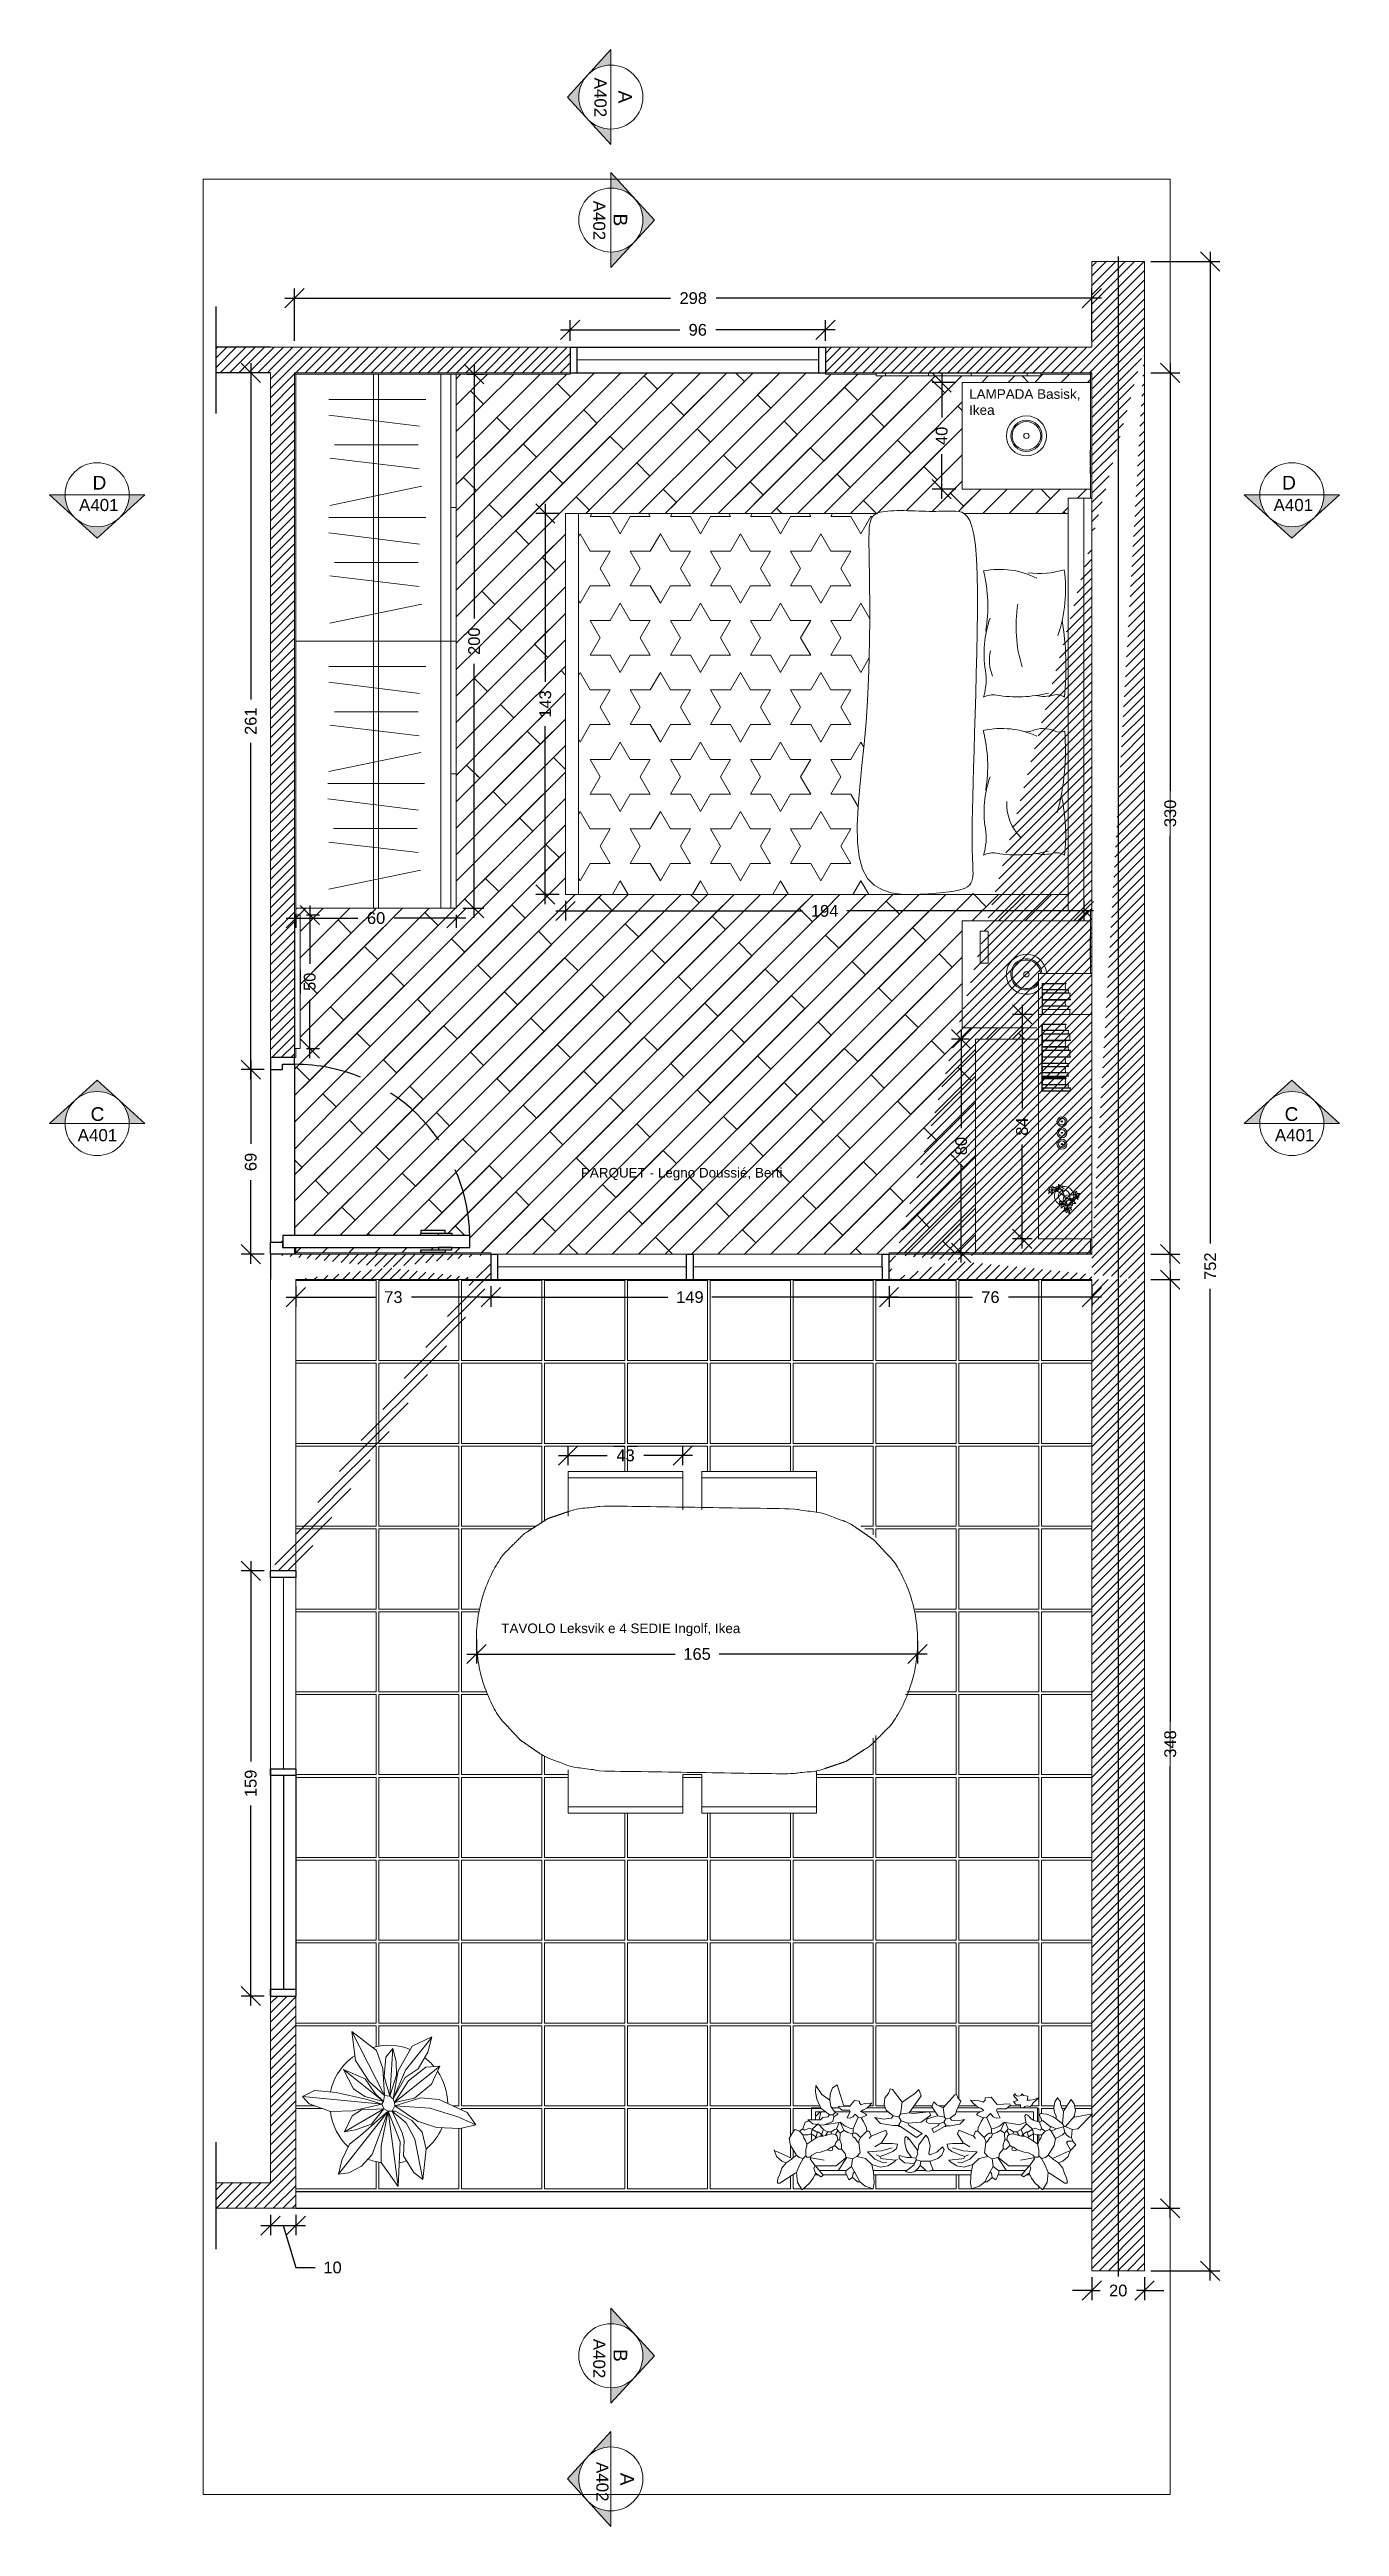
# Paper-space layout 'pianta' of a CAD drawing. Header units: inches. Extents: x 83 to 324, y 71 to 535.
# The model-space entities are those that its viewports show. They can reach past a viewport. Long polylines and large blocks are cut down to what shows.
import ezdxf

# ---------------------------------------------------------------- set-up
doc = ezdxf.new("R2010")
doc.units = ezdxf.units.IN
doc.header["$MEASUREMENT"] = 0
doc.linetypes.add('TRATTEGGIATA2', pattern=[9.524999999999999, 6.35, -3.175])
doc.layers.get('0').update_dxf_attribs({"color": 140})
doc.layers.get('Defpoints').update_dxf_attribs({"color": 6})
for name, color, linetype, lineweight in [('A-ANNO-DIMS', 3, 'Continuous', 18), ('A-ANNO-SYMB', 3, 'Continuous', 18), ('A-DETL-MBND', 140, 'Continuous', 18), ('A-DOOR-FULL', 2, 'Continuous', 25), ('A-FURN', 8, 'Continuous', 18), ('battiscopa e pavimento', 6, 'Continuous', 13)]:
    doc.layers.add(name, color=color, linetype=linetype, lineweight=lineweight)
doc.layers.add('FINESTRE', color=4, linetype='Continuous')
doc.layers.add('G-ANNO-NPLT', color=210, linetype='Continuous', plot=False)
doc.styles.add('ARIAL', font='Arial.ttf')
doc.styles.get("Standard").update_dxf_attribs({"font": 'Arial.ttf'})
doc.dimstyles.new('TICK_36', dxfattribs={"dimtxt": 2.2, "dimasz": 3.6, "dimexe": 1.8, "dimexo": 1.2, "dimgap": 1.8, "dimtad": 0, "dimdec": 0, "dimzin": 0, "dimdsep": 46, "dimtxsty": 'ARIAL', "dimblk": 'OBLIQUE', "dimblk1": 'OBLIQUE', "dimblk2": 'OBLIQUE', "dimcen": 1.8, "dimdle": 1.8, "dimclrd": 256, "dimclrt": 256, "dimadec": 0, "dimazin": 0, "dimtfac": 1, "dimtdec": 0, "dimtmove": 1, "dimatfit": 3, "dimldrblk": 'OPEN90', "dimfxl": 1, "dimtfill": 1, "dimtolj": 1, "dimtzin": 0, "dimarcsym": 0})
pattern_1 = [(45, (0, 0), (-1.767766952966369, 1.767766952966369), [])]

psp = doc.layouts.new('pianta')

# ---------------------------------------------------------------- texts
at = {"layer": 'A-ANNO-DIMS'}
psp.add_text('B', height=2.558673142320393, rotation=270, dxfattribs=at).set_placement((188.4985518853391, 504.1183745698629))
at = {"layer": 'A-ANNO-DIMS', "char_height": 1.8, "attachment_point": 1}
for s, insert, width in [('LAMPADA Basisk, Ikea', (255.0225927679406, 471.2306007771735), 23.53493828812998), ('TAVOLO Leksvik e 4 SEDIE Ingolf, Ikea', (167.4944599931522, 240.1781144909983), 44.233912017467)]:
    psp.add_mtext(s, dxfattribs=dict(at, insert=insert, width=width))
at = {"layer": 'A-ANNO-DIMS', "insert": (182.3921519044185, 325.4649447900196), "char_height": 1.8, "width": 141.5995907230559, "attachment_point": 1, "rotation": 0.0002351785452995975}
psp.add_mtext('PARQUET - Legno Doussié, Berti', dxfattribs=at)
at = {"layer": 'A-ANNO-SYMB'}
for s, height, p in [('A402', 2.269281347664356, (184.930650192474, 529.5525003154489)), ('A', 2.558673142320393, (189.4019161381702, 527.1421152672144)), ('A402', 2.269281347664356, (184.6929762244163, 506.5287596180974)), ('A402', 2.269281347664356, (184.6929762244158, 106.2875602043704)), ('B', 2.558673142320393, (188.4985518853386, 104.3653926825992)), ('A402', 2.269281347664356, (185.2798364143838, 83.22715323005944)), ('A', 2.558673142320393, (189.75110236008, 81.20026511583318))]:
    psp.add_text(s, height=height, rotation=270, dxfattribs=at).set_placement(p)
for s, height, p in [('D', 2.558673142320393, (91.03061090894244, 452.4475078549586)), ('D', 2.558673142320393, (313.5690952632447, 452.4475078549585)), ('A401', 2.269281347664356, (88.5047275867737, 448.4226583601083)), ('A401', 2.269281347664356, (311.9718672003181, 448.4226583601082)), ('C', 2.558673142320393, (90.66742466444362, 334.2662208238692)), ('C', 2.558673142320393, (314.0370021001978, 334.2662208238692)), ('A401', 2.269281347664356, (88.25703961620934, 330.4606451629464)), ('A401', 2.269281347664356, (312.2195551708816, 330.4606451629464))]:
    psp.add_text(s, height=height, dxfattribs=at).set_placement(p)

msp = doc.modelspace()

# ---------------------------------------------------------------- blocks, each defined once
blk = doc.blocks.new('Sezioni')
h = blk.add_hatch(color=256)
h.dxf.hatch_style = 1
h.paths.add_polyline_path([(52520.79515801464, 47455.14202418259), (52263.98735500657, 47220.85515659248), (52417.57514698891, 47220.85515659248, -0.2105225284432076)])
h.paths.add_polyline_path([(52735.0751469889, 47651.71450398232), (52520.79515801464, 47455.14202418259, -0.3883383269161856), (52949.35513596317, 47455.14202418259)])
h.paths.add_polyline_path([(52949.35513596317, 47455.14202418259, -0.2105225284432096), (53052.57514698891, 47220.85515659248), (53206.16293897123, 47220.85515659248)])
blk.add_lwpolyline([(52263.98735500657, 47220.85515659248), (53206.16293897123, 47220.85515659248), (52735.0751469889, 47651.71450398232)], close=True)
blk.add_circle((52735.07514698891, 47220.85515659248), 317.5)
blk = doc.blocks.new('_Oblique')
at = {"color": 0, "linetype": 'ByBlock', "lineweight": -2}
blk.add_line((-0.5, -0.5), (0.5, 0.5), dxfattribs=at)
blk = doc.blocks.new('*D201')
at = {"layer": 'A-ANNO-DIMS', "color": 0, "lineweight": -2, "transparency": 16777216}
for p, q in [((123.1318759109247, 474.306166540759), (118.8369873417777, 474.306166540759)), ((123.1319429130448, 343.8592024228552), (118.8369873417777, 343.8592024228552))]:
    blk.add_line(p, q, dxfattribs=at)
at = {"layer": 'A-ANNO-DIMS', "lineweight": -2, "transparency": 16777216}
for p, q in [((120.6369873417777, 476.106166540759), (120.6369873417777, 413.1337076741672)), ((120.6369873417777, 342.0592024228552), (120.6369873417777, 405.0316612894469))]:
    blk.add_line(p, q, dxfattribs=at)
at = {"layer": 'Defpoints', "color": 0, "transparency": 16777216}
for p in [(124.3318759109247, 474.306166540759), (120.6369873417777, 343.8592024228552), (124.3319429130448, 343.8592024228552)]:
    blk.add_point(p, dxfattribs=at)
at = {"layer": 'A-ANNO-DIMS', "lineweight": -2, "transparency": 16777216, "xscale": 3.6, "yscale": 3.6, "zscale": 3.6}
for p, rotation in [((120.6369873417777, 474.306166540759), 90), ((120.6369873417777, 343.8592024228552), 270)]:
    blk.add_blockref('_Oblique', p, dxfattribs=dict(at, rotation=rotation))
at = {"layer": 'A-ANNO-DIMS', "transparency": 16777216, "insert": (120.6369873417777, 409.0826844818071), "char_height": 2.2, "attachment_point": 5, "rotation": 90, "style": 'ARIAL', "bg_fill": 3, "box_fill_scale": 1.25, "bg_fill_color": 256, "bg_fill_true_color": 13158600, "bg_fill_transparency": 0}
blk.add_mtext('\\A1;261', dxfattribs=at)
blk = doc.blocks.new('_Open90')
at = {"color": 0, "linetype": 'ByBlock', "lineweight": -2}
for p, q in [((0, 0), (-1, 0)), ((-0.5, 0.5), (0, 0)), ((0, 0), (-0.5, -0.5))]:
    blk.add_line(p, q, dxfattribs=at)
blk = doc.blocks.new('*D202')
at = {"layer": 'A-ANNO-DIMS', "lineweight": -2, "transparency": 16777216}
for p, q in [((178.5711266343411, 482.3316048267188), (200.8923015134559, 482.3316048267188)), ((229.9348952193102, 482.3316048267188), (207.6137203401954, 482.3316048267188))]:
    blk.add_line(p, q, dxfattribs=at)
at = {"layer": 'A-ANNO-DIMS', "color": 0, "lineweight": -2, "transparency": 16777216}
for p, q in [((180.3711266343411, 480.3079978487968), (180.3711266343411, 484.1316048267188)), ((228.1348952193102, 480.305787520486), (228.1348952193102, 484.1316048267188))]:
    blk.add_line(p, q, dxfattribs=at)
at = {"layer": 'Defpoints', "color": 0, "transparency": 16777216}
for p in [(228.1348952193102, 482.3316048267188), (180.3711266343411, 479.1079978487969), (228.1348952193102, 479.105787520486)]:
    blk.add_point(p, dxfattribs=at)
at = {"layer": 'A-ANNO-DIMS', "lineweight": -2, "transparency": 16777216, "xscale": 3.6, "yscale": 3.6, "zscale": 3.6, "rotation": 180}
blk.add_blockref('_Oblique', (180.3711266343411, 482.3316048267188), dxfattribs=at)
at = {"layer": 'A-ANNO-DIMS', "lineweight": -2, "transparency": 16777216, "xscale": 3.6, "yscale": 3.6, "zscale": 3.6}
blk.add_blockref('_Oblique', (228.1348952193102, 482.3316048267188), dxfattribs=at)
at = {"layer": 'A-ANNO-DIMS', "transparency": 16777216, "insert": (204.2530109268257, 482.3316048267188), "char_height": 2.2, "attachment_point": 5, "style": 'ARIAL', "bg_fill": 3, "box_fill_scale": 1.25, "bg_fill_color": 256, "bg_fill_true_color": 13158600, "bg_fill_transparency": 0}
blk.add_mtext('\\A1;96', dxfattribs=at)
blk = doc.blocks.new('*D203')
at = {"layer": 'A-ANNO-DIMS', "color": 0, "lineweight": -2, "transparency": 16777216}
for p, q in [((129.0821507353324, 303.3518605085353), (129.0821507353324, 299.4654045352911)), ((165.5450063541183, 303.3552171330892), (165.5450063541183, 299.4654045352911))]:
    blk.add_line(p, q, dxfattribs=at)
at = {"layer": 'A-ANNO-DIMS', "lineweight": -2, "transparency": 16777216}
for p, q in [((127.2821507353324, 301.2654045352911), (143.9378623100733, 301.2654045352911)), ((167.3450063541183, 301.2654045352911), (150.6892947793775, 301.2654045352911))]:
    blk.add_line(p, q, dxfattribs=at)
at = {"layer": 'Defpoints', "color": 0, "transparency": 16777216}
for p in [(129.0821507353324, 304.5518605085352), (165.5450063541183, 304.5552171330892), (165.5450063541183, 301.2654045352911)]:
    blk.add_point(p, dxfattribs=at)
at = {"layer": 'A-ANNO-DIMS', "lineweight": -2, "transparency": 16777216, "xscale": 3.6, "yscale": 3.6, "zscale": 3.6, "rotation": 180}
blk.add_blockref('_Oblique', (129.0821507353324, 301.2654045352911), dxfattribs=at)
at = {"layer": 'A-ANNO-DIMS', "lineweight": -2, "transparency": 16777216, "xscale": 3.6, "yscale": 3.6, "zscale": 3.6}
blk.add_blockref('_Oblique', (165.5450063541183, 301.2654045352911), dxfattribs=at)
at = {"layer": 'A-ANNO-DIMS', "transparency": 16777216, "insert": (147.3135785447254, 301.2654045352911), "char_height": 2.2, "attachment_point": 5, "style": 'ARIAL', "bg_fill": 3, "box_fill_scale": 1.25, "bg_fill_color": 256, "bg_fill_true_color": 13158600, "bg_fill_transparency": 0}
blk.add_mtext('\\A1;73', dxfattribs=at)
blk = doc.blocks.new('*D204')
at = {"layer": 'A-ANNO-DIMS', "color": 0, "lineweight": -2, "transparency": 16777216}
for p, q in [((165.5447985440161, 303.3519221331709), (165.5447985440161, 299.4651967251889)), ((240.0322608448154, 303.3549782075025), (240.0322608448154, 299.4651967251889))]:
    blk.add_line(p, q, dxfattribs=at)
at = {"layer": 'A-ANNO-DIMS', "lineweight": -2, "transparency": 16777216}
for p, q in [((163.7447985440161, 301.2651967251889), (198.6624723956436, 301.2651967251889)), ((241.8322608448154, 301.2651967251889), (206.9145869931879, 301.2651967251889))]:
    blk.add_line(p, q, dxfattribs=at)
at = {"layer": 'Defpoints', "color": 0, "transparency": 16777216}
for p in [(165.5447985440161, 304.5519221331709), (240.0322608448154, 304.5549782075025), (240.0322608448154, 301.2651967251889)]:
    blk.add_point(p, dxfattribs=at)
at = {"layer": 'A-ANNO-DIMS', "lineweight": -2, "transparency": 16777216, "xscale": 3.6, "yscale": 3.6, "zscale": 3.6, "rotation": 180}
blk.add_blockref('_Oblique', (165.5447985440161, 301.2651967251889), dxfattribs=at)
at = {"layer": 'A-ANNO-DIMS', "lineweight": -2, "transparency": 16777216, "xscale": 3.6, "yscale": 3.6, "zscale": 3.6}
blk.add_blockref('_Oblique', (240.0322608448154, 301.2651967251889), dxfattribs=at)
at = {"layer": 'A-ANNO-DIMS', "transparency": 16777216, "insert": (202.7885296944157, 301.2651967251889), "char_height": 2.2, "attachment_point": 5, "style": 'ARIAL', "bg_fill": 3, "box_fill_scale": 1.25, "bg_fill_color": 256, "bg_fill_true_color": 13158600, "bg_fill_transparency": 0}
blk.add_mtext('\\A1;149', dxfattribs=at)
blk = doc.blocks.new('*D205')
at = {"layer": 'A-ANNO-DIMS', "color": 0, "lineweight": -2, "transparency": 16777216}
for p, q in [((240.0322616813737, 303.3345882829797), (240.0322616813737, 299.465196725189)), ((277.9822515515233, 303.3526963496645), (277.9822515515233, 299.465196725189))]:
    blk.add_line(p, q, dxfattribs=at)
at = {"layer": 'A-ANNO-DIMS', "lineweight": -2, "transparency": 16777216}
for p, q in [((238.2322616813737, 301.265196725189), (255.6315403817964, 301.265196725189)), ((279.7822515515234, 301.265196725189), (262.3829728511006, 301.265196725189))]:
    blk.add_line(p, q, dxfattribs=at)
at = {"layer": 'Defpoints', "color": 0, "transparency": 16777216}
for p in [(240.0322616813737, 304.5345882829797), (277.9822515515233, 304.5526963496645), (277.9822515515233, 301.265196725189)]:
    blk.add_point(p, dxfattribs=at)
at = {"layer": 'A-ANNO-DIMS', "lineweight": -2, "transparency": 16777216, "xscale": 3.6, "yscale": 3.6, "zscale": 3.6, "rotation": 180}
blk.add_blockref('_Oblique', (240.0322616813737, 301.265196725189), dxfattribs=at)
at = {"layer": 'A-ANNO-DIMS', "lineweight": -2, "transparency": 16777216, "xscale": 3.6, "yscale": 3.6, "zscale": 3.6}
blk.add_blockref('_Oblique', (277.9822515515233, 301.265196725189), dxfattribs=at)
at = {"layer": 'A-ANNO-DIMS', "transparency": 16777216, "insert": (259.0072566164486, 301.265196725189), "char_height": 2.2, "attachment_point": 5, "style": 'ARIAL', "bg_fill": 3, "box_fill_scale": 1.25, "bg_fill_color": 256, "bg_fill_true_color": 13158600, "bg_fill_transparency": 0}
blk.add_mtext('\\A1;76', dxfattribs=at)
blk = doc.blocks.new('*D206')
at = {"layer": 'A-ANNO-DIMS', "color": 0, "lineweight": -2, "transparency": 16777216}
for p, q in [((123.1319429130448, 343.8592024228552), (118.8362989483285, 343.8592024228552)), ((123.1318759109246, 309.3019743805854), (118.8362989483285, 309.3019743805854))]:
    blk.add_line(p, q, dxfattribs=at)
at = {"layer": 'A-ANNO-DIMS', "lineweight": -2, "transparency": 16777216}
for p, q in [((120.6362989483285, 345.6592024228552), (120.6362989483285, 329.9713114576548)), ((120.6362989483285, 307.5019743805854), (120.6362989483285, 323.1898653457858))]:
    blk.add_line(p, q, dxfattribs=at)
at = {"layer": 'Defpoints', "color": 0, "transparency": 16777216}
for p in [(124.3319429130448, 343.8592024228552), (120.6362989483285, 309.3019743805854), (124.3318759109246, 309.3019743805854)]:
    blk.add_point(p, dxfattribs=at)
at = {"layer": 'A-ANNO-DIMS', "lineweight": -2, "transparency": 16777216, "xscale": 3.6, "yscale": 3.6, "zscale": 3.6}
for p, rotation in [((120.6362989483285, 343.8592024228552), 90), ((120.6362989483285, 309.3019743805854), 270)]:
    blk.add_blockref('_Oblique', p, dxfattribs=dict(at, rotation=rotation))
at = {"layer": 'A-ANNO-DIMS', "transparency": 16777216, "insert": (120.6362989483284, 326.5805884017203), "char_height": 2.2, "attachment_point": 5, "rotation": 90, "style": 'ARIAL', "bg_fill": 3, "box_fill_scale": 1.25, "bg_fill_color": 256, "bg_fill_true_color": 13158600, "bg_fill_transparency": 0}
blk.add_mtext('\\A1;69', dxfattribs=at)
blk = doc.blocks.new('*D207')
at = {"layer": 'A-ANNO-DIMS', "lineweight": -2, "transparency": 16777216}
for p, q in [((122.532255818996, 127.4649732586902), (130.8822556917454, 127.4649732586902)), ((126.7072557553707, 127.4649732586902), (129.0607618945248, 119.619952794843)), ((129.0607618945248, 119.619952794843), (132.6607618945248, 119.619952794843))]:
    blk.add_line(p, q, dxfattribs=at)
at = {"layer": 'A-ANNO-DIMS', "color": 0, "lineweight": -2, "transparency": 16777216}
for p, q in [((124.332255818996, 129.5064140625648), (124.332255818996, 125.6649732586902)), ((129.0822556917454, 129.5064140625648), (129.0822556917454, 125.6649732586902))]:
    blk.add_line(p, q, dxfattribs=at)
at = {"layer": 'Defpoints', "color": 0, "transparency": 16777216}
for p in [(124.332255818996, 130.7064140625648), (129.0822556917454, 130.7064140625648), (129.0822556917454, 127.4649732586902)]:
    blk.add_point(p, dxfattribs=at)
at = {"layer": 'A-ANNO-DIMS', "lineweight": -2, "transparency": 16777216, "xscale": 3.6, "yscale": 3.6, "zscale": 3.6, "rotation": 180}
blk.add_blockref('_Oblique', (124.332255818996, 127.4649732586902), dxfattribs=at)
at = {"layer": 'A-ANNO-DIMS', "lineweight": -2, "transparency": 16777216, "xscale": 3.6, "yscale": 3.6, "zscale": 3.6}
blk.add_blockref('_Oblique', (129.0822556917454, 127.4649732586902), dxfattribs=at)
at = {"layer": 'A-ANNO-DIMS', "transparency": 16777216, "insert": (135.9314303802001, 119.619952794843), "char_height": 2.2, "attachment_point": 5, "style": 'ARIAL', "bg_fill": 3, "box_fill_scale": 1.25, "bg_fill_color": 256, "bg_fill_true_color": 13158600, "bg_fill_transparency": 0}
blk.add_mtext('\\A1;10', dxfattribs=at)
blk = doc.blocks.new('*D208')
at = {"layer": 'A-ANNO-DIMS', "color": 0, "lineweight": -2, "transparency": 16777216}
for p, q in [((277.9824798373089, 117.8191946585145), (277.9824798373089, 113.5082913520375)), ((287.8365772188535, 117.8191959618934), (287.8365772188535, 113.5082913520375))]:
    blk.add_line(p, q, dxfattribs=at)
at = {"layer": 'A-ANNO-DIMS', "lineweight": -2, "transparency": 16777216}
for p, q in [((277.9824798373089, 115.3082913520375), (274.3824798373088, 115.3082913520375)), ((277.9824798373089, 115.3082913520375), (279.5037986508643, 115.3082913520375)), ((287.8365772188535, 115.3082913520375), (286.3152584052981, 115.3082913520375)), ((287.8365772188535, 115.3082913520375), (291.4365772188535, 115.3082913520375))]:
    blk.add_line(p, q, dxfattribs=at)
at = {"layer": 'Defpoints', "color": 0, "transparency": 16777216}
for p in [(277.9824798373089, 119.0191946585146), (287.8365772188535, 119.0191959618934), (287.8365772188535, 115.3082913520375)]:
    blk.add_point(p, dxfattribs=at)
at = {"layer": 'A-ANNO-DIMS', "lineweight": -2, "transparency": 16777216, "xscale": 3.6, "yscale": 3.6, "zscale": 3.6}
blk.add_blockref('_Oblique', (277.9824798373089, 115.3082913520375), dxfattribs=at)
at = {"layer": 'A-ANNO-DIMS', "lineweight": -2, "transparency": 16777216, "xscale": 3.6, "yscale": 3.6, "zscale": 3.6, "rotation": 180}
blk.add_blockref('_Oblique', (287.8365772188535, 115.3082913520375), dxfattribs=at)
at = {"layer": 'A-ANNO-DIMS', "transparency": 16777216, "insert": (282.9095285280812, 115.3082913520375), "char_height": 2.2, "attachment_point": 5, "style": 'ARIAL', "bg_fill": 3, "box_fill_scale": 1.25, "bg_fill_color": 256, "bg_fill_true_color": 13158600, "bg_fill_transparency": 0}
blk.add_mtext('\\A1;20', dxfattribs=at)
blk = doc.blocks.new('*D209')
at = {"layer": 'A-ANNO-DIMS', "lineweight": -2, "transparency": 16777216}
for p, q in [((300.1225058020376, 496.9223766454094), (300.1225058020375, 311.2869244291075)), ((300.1225058020374, 117.2192757598725), (300.1225058020375, 302.8547279761744))]:
    blk.add_line(p, q, dxfattribs=at)
at = {"layer": 'A-ANNO-DIMS', "color": 0, "lineweight": -2, "transparency": 16777216}
for p, q in [((289.0365526787622, 495.1223766454094), (301.9225058020376, 495.1223766454094)), ((289.0365772188429, 119.0192757598725), (301.9225058020374, 119.0192757598725))]:
    blk.add_line(p, q, dxfattribs=at)
at = {"layer": 'Defpoints', "color": 0, "transparency": 16777216}
for p in [(287.8365526787622, 495.1223766454094), (300.1225058020376, 495.1223766454094), (287.8365772188429, 119.0192757598725)]:
    blk.add_point(p, dxfattribs=at)
at = {"layer": 'A-ANNO-DIMS', "lineweight": -2, "transparency": 16777216, "xscale": 3.6, "yscale": 3.6, "zscale": 3.6}
for p, rotation in [((300.1225058020376, 495.1223766454094), 90), ((300.1225058020374, 119.0192757598725), 270)]:
    blk.add_blockref('_Oblique', p, dxfattribs=dict(at, rotation=rotation))
at = {"layer": 'A-ANNO-DIMS', "transparency": 16777216, "insert": (300.1225058020374, 307.070826202641), "char_height": 2.2, "attachment_point": 5, "rotation": 90, "style": 'ARIAL', "bg_fill": 3, "box_fill_scale": 1.25, "bg_fill_color": 256, "bg_fill_true_color": 13158600, "bg_fill_transparency": 0}
blk.add_mtext('\\A1;752', dxfattribs=at)
blk = doc.blocks.new('*D210')
at = {"layer": 'A-ANNO-DIMS', "lineweight": -2, "transparency": 16777216}
for p, q in [((120.6362989483384, 251.8549827938606), (120.6362989483384, 214.379249485856)), ((120.6362989483384, 168.651401580307), (120.6362989483384, 206.1271348883117))]:
    blk.add_line(p, q, dxfattribs=at)
at = {"layer": 'A-ANNO-DIMS', "color": 0, "lineweight": -2, "transparency": 16777216}
for p, q in [((123.132255818967, 250.0549827938606), (118.8362989483384, 250.0549827938606)), ((123.1321508625827, 170.451401580307), (118.8362989483384, 170.451401580307))]:
    blk.add_line(p, q, dxfattribs=at)
at = {"layer": 'Defpoints', "color": 0, "transparency": 16777216}
for p in [(120.6362989483384, 250.0549827938606), (124.332255818967, 250.0549827938606), (124.3321508625828, 170.451401580307)]:
    blk.add_point(p, dxfattribs=at)
at = {"layer": 'A-ANNO-DIMS', "lineweight": -2, "transparency": 16777216, "xscale": 3.6, "yscale": 3.6, "zscale": 3.6}
for p, rotation in [((120.6362989483384, 250.0549827938606), 90), ((120.6362989483384, 170.451401580307), 270)]:
    blk.add_blockref('_Oblique', p, dxfattribs=dict(at, rotation=rotation))
at = {"layer": 'A-ANNO-DIMS', "transparency": 16777216, "insert": (120.6362989483384, 210.2531921870839), "char_height": 2.2, "attachment_point": 5, "rotation": 90, "style": 'ARIAL', "bg_fill": 3, "box_fill_scale": 1.25, "bg_fill_color": 256, "bg_fill_true_color": 13158600, "bg_fill_transparency": 0}
blk.add_mtext('\\A1;159', dxfattribs=at)
blk = doc.blocks.new('*D211')
at = {"layer": 'A-ANNO-DIMS', "color": 0, "lineweight": -2, "transparency": 16777216}
for p, q in [((289.0365526787623, 474.306166513319), (294.4496362603297, 474.306166513319)), ((289.0365526787622, 309.3461175284886), (294.4496362603297, 309.3461175284886))]:
    blk.add_line(p, q, dxfattribs=at)
at = {"layer": 'A-ANNO-DIMS', "lineweight": -2, "transparency": 16777216}
for p, q in [((292.6496362603297, 476.106166513319), (292.6496362603297, 396.0422402473703)), ((292.6496362603297, 307.5461175284886), (292.6496362603297, 387.6100437944372))]:
    blk.add_line(p, q, dxfattribs=at)
at = {"layer": 'Defpoints', "color": 0, "transparency": 16777216}
for p in [(287.8365526787624, 474.306166513319), (287.8365526787622, 309.3461175284886), (292.6496362603297, 309.3461175284886)]:
    blk.add_point(p, dxfattribs=at)
at = {"layer": 'A-ANNO-DIMS', "lineweight": -2, "transparency": 16777216, "xscale": 3.6, "yscale": 3.6, "zscale": 3.6}
for p, rotation in [((292.6496362603297, 474.306166513319), 90), ((292.6496362603297, 309.3461175284886), 270)]:
    blk.add_blockref('_Oblique', p, dxfattribs=dict(at, rotation=rotation))
at = {"layer": 'A-ANNO-DIMS', "transparency": 16777216, "insert": (292.6496362603296, 391.8261420209038), "char_height": 2.2, "attachment_point": 5, "rotation": 90, "style": 'ARIAL', "bg_fill": 3, "box_fill_scale": 1.25, "bg_fill_color": 256, "bg_fill_true_color": 13158600, "bg_fill_transparency": 0}
blk.add_mtext('\\A1;330', dxfattribs=at)
blk = doc.blocks.new('*D212')
at = {"layer": 'A-ANNO-DIMS', "lineweight": -2, "transparency": 16777216}
for p, q in [((292.6496362603297, 306.3526963496643), (292.6496362603297, 221.8456534325811)), ((292.6496362603297, 128.9064140625647), (292.6496362603297, 213.4134569796479))]:
    blk.add_line(p, q, dxfattribs=at)
at = {"layer": 'A-ANNO-DIMS', "color": 0, "lineweight": -2, "transparency": 16777216}
for p, q in [((289.0365526787622, 304.5526963496643), (294.4496362603297, 304.5526963496643)), ((289.0365752526377, 130.7064140625647), (294.4496362603297, 130.7064140625647))]:
    blk.add_line(p, q, dxfattribs=at)
at = {"layer": 'Defpoints', "color": 0, "transparency": 16777216}
for p in [(287.8365526787622, 304.5526963496643), (287.8365752526377, 130.7064140625647), (292.6496362603297, 130.7064140625647)]:
    blk.add_point(p, dxfattribs=at)
at = {"layer": 'A-ANNO-DIMS', "lineweight": -2, "transparency": 16777216, "xscale": 3.6, "yscale": 3.6, "zscale": 3.6}
for p, rotation in [((292.6496362603297, 304.5526963496643), 90), ((292.6496362603297, 130.7064140625647), 270)]:
    blk.add_blockref('_Oblique', p, dxfattribs=dict(at, rotation=rotation))
at = {"layer": 'A-ANNO-DIMS', "transparency": 16777216, "insert": (292.6496362603296, 217.6295552061145), "char_height": 2.2, "attachment_point": 5, "rotation": 90, "style": 'ARIAL', "bg_fill": 3, "box_fill_scale": 1.25, "bg_fill_color": 256, "bg_fill_true_color": 13158600, "bg_fill_transparency": 0}
blk.add_mtext('\\A1;348', dxfattribs=at)
blk = doc.blocks.new('*D213')
at = {"layer": 'A-ANNO-SYMB', "color": 0, "lineweight": -2, "transparency": 16777216}
for p, q in [((162.8743045493964, 237.2389002215729), (162.8743045493964, 232.6690853953047)), ((245.3744302939873, 236.8690853953033), (245.3744302939873, 232.6690853953047))]:
    blk.add_line(p, q, dxfattribs=at)
at = {"layer": 'A-ANNO-SYMB', "lineweight": -2, "transparency": 16777216}
for p, q in [((161.0743045493964, 234.4690853953047), (199.9983101229197, 234.4690853953047)), ((247.1744302939873, 234.4690853953047), (208.250424720464, 234.4690853953047))]:
    blk.add_line(p, q, dxfattribs=at)
at = {"layer": 'Defpoints', "color": 0, "transparency": 16777216}
for p in [(162.8743045493964, 238.4389002215729), (245.3744302939873, 238.0690853953033), (245.3744302939873, 234.4690853953047)]:
    blk.add_point(p, dxfattribs=at)
at = {"layer": 'A-ANNO-SYMB', "lineweight": -2, "transparency": 16777216, "xscale": 3.6, "yscale": 3.6, "zscale": 3.6, "rotation": 180}
blk.add_blockref('_Oblique', (162.8743045493964, 234.4690853953047), dxfattribs=at)
at = {"layer": 'A-ANNO-SYMB', "lineweight": -2, "transparency": 16777216, "xscale": 3.6, "yscale": 3.6, "zscale": 3.6}
blk.add_blockref('_Oblique', (245.3744302939873, 234.4690853953047), dxfattribs=at)
at = {"layer": 'A-ANNO-SYMB', "transparency": 16777216, "insert": (204.1243674216919, 234.4690853953047), "char_height": 2.2, "attachment_point": 5, "style": 'ARIAL', "bg_fill": 3, "box_fill_scale": 1.25, "bg_fill_color": 256, "bg_fill_true_color": 13158600, "bg_fill_transparency": 0}
blk.add_mtext('\\A1;165', dxfattribs=at)
blk = doc.blocks.new('*D214')
at = {"layer": 'A-ANNO-SYMB', "lineweight": -2, "transparency": 16777216}
for p, q in [((178.2287893416399, 271.6469506964506), (187.3334433177764, 271.6469506964506)), ((203.2795706909117, 271.6469506964506), (194.1749167147751, 271.6469506964506))]:
    blk.add_line(p, q, dxfattribs=at)
at = {"layer": 'A-ANNO-SYMB', "color": 0, "lineweight": -2, "transparency": 16777216}
for p, q in [((180.0287893416399, 269.8494063784084), (180.0287893416399, 273.4469506964506)), ((201.4795706909117, 269.849390420393), (201.4795706909117, 273.4469506964506))]:
    blk.add_line(p, q, dxfattribs=at)
at = {"layer": 'Defpoints', "color": 0, "transparency": 16777216}
for p in [(201.4795706909117, 271.6469506964506), (180.0287893416399, 268.6494063784084), (201.4795706909117, 268.649390420393)]:
    blk.add_point(p, dxfattribs=at)
at = {"layer": 'A-ANNO-SYMB', "lineweight": -2, "transparency": 16777216, "xscale": 3.6, "yscale": 3.6, "zscale": 3.6, "rotation": 180}
blk.add_blockref('_Oblique', (180.0287893416399, 271.6469506964506), dxfattribs=at)
at = {"layer": 'A-ANNO-SYMB', "lineweight": -2, "transparency": 16777216, "xscale": 3.6, "yscale": 3.6, "zscale": 3.6}
blk.add_blockref('_Oblique', (201.4795706909117, 271.6469506964506), dxfattribs=at)
at = {"layer": 'A-ANNO-SYMB', "transparency": 16777216, "insert": (190.7541800162758, 271.6469506964506), "char_height": 2.2, "attachment_point": 5, "style": 'ARIAL', "bg_fill": 3, "box_fill_scale": 1.25, "bg_fill_color": 256, "bg_fill_true_color": 13158600, "bg_fill_transparency": 0}
blk.add_mtext('\\A1;43', dxfattribs=at)
blk = doc.blocks.new('*D215')
at = {"layer": 'A-ANNO-SYMB', "lineweight": -2, "transparency": 16777216}
for p, q in [((175.7327153542847, 449.7532912828946), (175.7327153542846, 416.4306738459994)), ((175.7327153542846, 374.8559418115599), (175.7327153542846, 408.178559248455))]:
    blk.add_line(p, q, dxfattribs=at)
at = {"layer": 'A-ANNO-SYMB', "color": 0, "lineweight": -2, "transparency": 16777216}
for p, q in [((178.3000424211956, 447.9532912828946), (173.9327153542846, 447.9532912828946)), ((178.3000424211956, 376.65594181156), (173.9327153542846, 376.65594181156))]:
    blk.add_line(p, q, dxfattribs=at)
at = {"layer": 'Defpoints', "color": 0, "transparency": 16777216}
for p in [(179.5000424211956, 447.9532912828946), (175.7327153542846, 376.65594181156), (179.5000424211956, 376.65594181156)]:
    blk.add_point(p, dxfattribs=at)
at = {"layer": 'A-ANNO-SYMB', "lineweight": -2, "transparency": 16777216, "xscale": 3.6, "yscale": 3.6, "zscale": 3.6}
for p, rotation in [((175.7327153542846, 447.9532912828946), 90), ((175.7327153542846, 376.65594181156), 270)]:
    blk.add_blockref('_Oblique', p, dxfattribs=dict(at, rotation=rotation))
at = {"layer": 'A-ANNO-SYMB', "transparency": 16777216, "insert": (175.7327153542846, 412.3046165472273), "char_height": 2.2, "attachment_point": 5, "rotation": 90, "style": 'ARIAL', "bg_fill": 3, "box_fill_scale": 1.25, "bg_fill_color": 256, "bg_fill_true_color": 13158600, "bg_fill_transparency": 0}
blk.add_mtext('\\A1;143', dxfattribs=at)
blk = doc.blocks.new('*D216')
at = {"layer": 'A-ANNO-SYMB', "color": 0, "lineweight": -2, "transparency": 16777216}
for p, q in [((161.1429193309953, 474.0562066096084), (164.2216161950194, 474.0562066096084)), ((160.2818753046314, 374.0561692261114), (164.2216161950194, 374.0561692261114))]:
    blk.add_line(p, q, dxfattribs=at)
at = {"layer": 'A-ANNO-SYMB', "lineweight": -2, "transparency": 16777216}
for p, q in [((162.4216161950194, 475.8562066096084), (162.4216161950194, 428.3173066081736)), ((162.4216161950194, 372.2561692261114), (162.4216161950194, 419.7950692275461))]:
    blk.add_line(p, q, dxfattribs=at)
at = {"layer": 'Defpoints', "color": 0, "transparency": 16777216}
for p in [(159.9429193309953, 474.0562066096084), (159.0818753046314, 374.0561692261114), (162.4216161950194, 374.0561692261114)]:
    blk.add_point(p, dxfattribs=at)
at = {"layer": 'A-ANNO-SYMB', "lineweight": -2, "transparency": 16777216, "xscale": 3.6, "yscale": 3.6, "zscale": 3.6}
for p, rotation in [((162.4216161950194, 474.0562066096084), 90), ((162.4216161950194, 374.0561692261114), 270)]:
    blk.add_blockref('_Oblique', p, dxfattribs=dict(at, rotation=rotation))
at = {"layer": 'A-ANNO-SYMB', "transparency": 16777216, "insert": (162.4216161950193, 424.0561879178599), "char_height": 2.2, "attachment_point": 5, "rotation": 90, "style": 'ARIAL', "bg_fill": 3, "box_fill_scale": 1.25, "bg_fill_color": 256, "bg_fill_true_color": 13158600, "bg_fill_transparency": 0}
blk.add_mtext('\\A1;200', dxfattribs=at)
blk = doc.blocks.new('*D217')
at = {"layer": 'A-ANNO-SYMB', "lineweight": -2, "transparency": 16777216}
for p, q in [((249.8861316222257, 474.3027700923793), (249.8861316222257, 465.9235070587532)), ((249.8861316222257, 450.7027706281285), (249.8861316222257, 459.0820336617546))]:
    blk.add_line(p, q, dxfattribs=at)
at = {"layer": 'A-ANNO-SYMB', "color": 0, "lineweight": -2, "transparency": 16777216}
for p, q in [((252.5322378723074, 472.5027700923793), (248.0861316222257, 472.5027700923793)), ((252.5322378723074, 452.5027706281285), (248.0861316222257, 452.5027706281285))]:
    blk.add_line(p, q, dxfattribs=at)
at = {"layer": 'Defpoints', "color": 0, "transparency": 16777216}
for p in [(253.7322378723074, 472.5027700923793), (249.8861316222257, 452.5027706281285), (253.7322378723074, 452.5027706281285)]:
    blk.add_point(p, dxfattribs=at)
at = {"layer": 'A-ANNO-SYMB', "lineweight": -2, "transparency": 16777216, "xscale": 3.6, "yscale": 3.6, "zscale": 3.6}
for p, rotation in [((249.8861316222257, 472.5027700923793), 90), ((249.8861316222257, 452.5027706281285), 270)]:
    blk.add_blockref('_Oblique', p, dxfattribs=dict(at, rotation=rotation))
at = {"layer": 'A-ANNO-SYMB', "transparency": 16777216, "insert": (249.8861316222256, 462.502770360254), "char_height": 2.2, "attachment_point": 5, "rotation": 90, "style": 'ARIAL', "bg_fill": 3, "box_fill_scale": 1.25, "bg_fill_color": 256, "bg_fill_true_color": 13158600, "bg_fill_transparency": 0}
blk.add_mtext('\\A1;40', dxfattribs=at)
blk = doc.blocks.new('*D218')
at = {"layer": 'A-ANNO-SYMB', "color": 0, "lineweight": -2, "transparency": 16777216}
for p, q in [((255.0308768816546, 349.5517576018268), (251.7365535637802, 349.5517576018268)), ((255.0308768816545, 309.5521178192489), (251.7365535637801, 309.5521178192489))]:
    blk.add_line(p, q, dxfattribs=at)
at = {"layer": 'A-ANNO-SYMB', "lineweight": -2, "transparency": 16777216}
for p, q in [((253.5365535637802, 351.3517576018268), (253.5365535637802, 332.9126471239076)), ((253.5365535637802, 307.7521178192489), (253.5365535637802, 326.1912282971682))]:
    blk.add_line(p, q, dxfattribs=at)
at = {"layer": 'Defpoints', "color": 0, "transparency": 16777216}
for p in [(256.2308768816545, 349.5517576018268), (253.5365535637802, 309.5521178192489), (256.2308768816545, 309.5521178192489)]:
    blk.add_point(p, dxfattribs=at)
at = {"layer": 'A-ANNO-SYMB', "lineweight": -2, "transparency": 16777216, "xscale": 3.6, "yscale": 3.6, "zscale": 3.6}
for p, rotation in [((253.5365535637802, 349.5517576018268), 90), ((253.5365535637802, 309.5521178192489), 270)]:
    blk.add_blockref('_Oblique', p, dxfattribs=dict(at, rotation=rotation))
at = {"layer": 'A-ANNO-SYMB', "transparency": 16777216, "insert": (253.5365535637801, 329.5519377105379), "char_height": 2.2, "attachment_point": 5, "rotation": 90, "style": 'ARIAL', "bg_fill": 3, "box_fill_scale": 1.25, "bg_fill_color": 256, "bg_fill_true_color": 13158600, "bg_fill_transparency": 0}
blk.add_mtext('\\A1;80', dxfattribs=at)
blk = doc.blocks.new('*D219')
at = {"layer": 'A-ANNO-SYMB', "color": 0, "lineweight": -2, "transparency": 16777216}
for p, q in [((266.7822735634527, 354.2062282157183), (263.1198842669738, 354.2062282157183)), ((266.7822735634527, 312.2062293407536), (263.1198842669738, 312.2062293407536))]:
    blk.add_line(p, q, dxfattribs=at)
at = {"layer": 'A-ANNO-SYMB', "lineweight": -2, "transparency": 16777216}
for p, q in [((264.9198842669738, 356.0062282157184), (264.9198842669738, 336.5669381916056)), ((264.9198842669738, 310.4062293407536), (264.9198842669738, 329.8455193648662))]:
    blk.add_line(p, q, dxfattribs=at)
at = {"layer": 'Defpoints', "color": 0, "transparency": 16777216}
for p in [(267.9822735634527, 354.2062282157183), (264.9198842669738, 312.2062293407536), (267.9822735634527, 312.2062293407536)]:
    blk.add_point(p, dxfattribs=at)
at = {"layer": 'A-ANNO-SYMB', "lineweight": -2, "transparency": 16777216, "xscale": 3.6, "yscale": 3.6, "zscale": 3.6}
for p, rotation in [((264.9198842669738, 354.2062282157183), 90), ((264.9198842669738, 312.2062293407536), 270)]:
    blk.add_blockref('_Oblique', p, dxfattribs=dict(at, rotation=rotation))
at = {"layer": 'A-ANNO-SYMB', "transparency": 16777216, "insert": (264.9198842669738, 333.206228778236), "char_height": 2.2, "attachment_point": 5, "rotation": 90, "style": 'ARIAL', "bg_fill": 3, "box_fill_scale": 1.25, "bg_fill_color": 256, "bg_fill_true_color": 13158600, "bg_fill_transparency": 0}
blk.add_mtext('\\A1;84', dxfattribs=at)
blk = doc.blocks.new('*D220')
at = {"layer": 'A-ANNO-SYMB', "lineweight": -2, "transparency": 16777216}
for p, q in [((127.2818761082325, 372.2191018531661), (140.6911526504974, 372.2191018531661)), ((160.8818753046314, 372.2191018531661), (147.4725987623665, 372.2191018531661))]:
    blk.add_line(p, q, dxfattribs=at)
at = {"layer": 'A-ANNO-SYMB', "color": 0, "lineweight": -2, "transparency": 16777216}
for p, q in [((129.0818761082325, 372.8561692261113), (129.0818761082325, 370.4191018531661)), ((159.0818753046314, 372.8561692261113), (159.0818753046314, 370.4191018531661))]:
    blk.add_line(p, q, dxfattribs=at)
at = {"layer": 'Defpoints', "color": 0, "transparency": 16777216}
for p in [(129.0818761082325, 374.0561692261113), (159.0818753046314, 374.0561692261113), (159.0818753046314, 372.2191018531661)]:
    blk.add_point(p, dxfattribs=at)
at = {"layer": 'A-ANNO-SYMB', "lineweight": -2, "transparency": 16777216, "xscale": 3.6, "yscale": 3.6, "zscale": 3.6, "rotation": 180}
blk.add_blockref('_Oblique', (129.0818761082325, 372.2191018531661), dxfattribs=at)
at = {"layer": 'A-ANNO-SYMB', "lineweight": -2, "transparency": 16777216, "xscale": 3.6, "yscale": 3.6, "zscale": 3.6}
blk.add_blockref('_Oblique', (159.0818753046314, 372.2191018531661), dxfattribs=at)
at = {"layer": 'A-ANNO-SYMB', "transparency": 16777216, "insert": (144.081875706432, 372.2191018531661), "char_height": 2.2, "attachment_point": 5, "style": 'ARIAL', "bg_fill": 3, "box_fill_scale": 1.25, "bg_fill_color": 256, "bg_fill_true_color": 13158600, "bg_fill_transparency": 0}
blk.add_mtext('\\A1;60', dxfattribs=at)
blk = doc.blocks.new('*D221')
at = {"layer": 'A-ANNO-SYMB', "color": 0, "lineweight": -2, "transparency": 16777216}
for p, q in [((131.0819293381519, 372.8163817466621), (133.4632962969216, 372.8163817466621)), ((131.0819293381522, 347.7979796833362), (133.4632962969216, 347.7979796833362))]:
    blk.add_line(p, q, dxfattribs=at)
at = {"layer": 'A-ANNO-SYMB', "lineweight": -2, "transparency": 16777216}
for p, q in [((131.6632962969216, 374.6163817466621), (131.6632962969216, 363.6678901283689)), ((131.6632962969216, 345.9979796833362), (131.6632962969216, 356.9464713016295))]:
    blk.add_line(p, q, dxfattribs=at)
at = {"layer": 'Defpoints', "color": 0, "transparency": 16777216}
for p in [(129.8819293381519, 372.8163817466621), (131.6632962969216, 372.8163817466621), (129.8819293381522, 347.7979796833362)]:
    blk.add_point(p, dxfattribs=at)
at = {"layer": 'A-ANNO-SYMB', "lineweight": -2, "transparency": 16777216, "xscale": 3.6, "yscale": 3.6, "zscale": 3.6}
for p, rotation in [((131.6632962969216, 372.8163817466621), 90), ((131.6632962969216, 347.7979796833362), 270)]:
    blk.add_blockref('_Oblique', p, dxfattribs=dict(at, rotation=rotation))
at = {"layer": 'A-ANNO-SYMB', "transparency": 16777216, "insert": (131.6632962969215, 360.3071807149992), "char_height": 2.2, "attachment_point": 5, "rotation": 90, "style": 'ARIAL', "bg_fill": 3, "box_fill_scale": 1.25, "bg_fill_color": 256, "bg_fill_true_color": 13158600, "bg_fill_transparency": 0}
blk.add_mtext('\\A1;50', dxfattribs=at)
blk = doc.blocks.new('*D222')
at = {"layer": 'A-ANNO-SYMB', "lineweight": -2, "transparency": 16777216}
for p, q in [((177.7000424211956, 373.5649595069506), (223.8652138106595, 373.5649595069506)), ((278.2824997976678, 373.5649595069506), (232.1173284082039, 373.5649595069506))]:
    blk.add_line(p, q, dxfattribs=at)
at = {"layer": 'A-ANNO-SYMB', "color": 0, "lineweight": -2, "transparency": 16777216}
for p, q in [((179.5000424211956, 375.4559418115599), (179.5000424211956, 371.7649595069506)), ((276.4824997976677, 375.4559418115597), (276.4824997976677, 371.7649595069506))]:
    blk.add_line(p, q, dxfattribs=at)
at = {"layer": 'Defpoints', "color": 0, "transparency": 16777216}
for p in [(179.5000424211956, 376.6559418115599), (276.4824997976677, 376.6559418115597), (276.4824997976677, 373.5649595069506)]:
    blk.add_point(p, dxfattribs=at)
at = {"layer": 'A-ANNO-SYMB', "lineweight": -2, "transparency": 16777216, "xscale": 3.6, "yscale": 3.6, "zscale": 3.6, "rotation": 180}
blk.add_blockref('_Oblique', (179.5000424211956, 373.5649595069506), dxfattribs=at)
at = {"layer": 'A-ANNO-SYMB', "lineweight": -2, "transparency": 16777216, "xscale": 3.6, "yscale": 3.6, "zscale": 3.6}
blk.add_blockref('_Oblique', (276.4824997976677, 373.5649595069506), dxfattribs=at)
at = {"layer": 'A-ANNO-SYMB', "transparency": 16777216, "insert": (227.9912711094317, 373.5649595069506), "char_height": 2.2, "attachment_point": 5, "style": 'ARIAL', "bg_fill": 3, "box_fill_scale": 1.25, "bg_fill_color": 256, "bg_fill_true_color": 13158600, "bg_fill_transparency": 0}
blk.add_mtext('\\A1;194', dxfattribs=at)
blk = doc.blocks.new('*D223')
at = {"layer": 'A-ANNO-DIMS', "lineweight": -2, "transparency": 16777216}
for p, q in [((127.0318954775392, 488.2654416209241), (199.1460579728081, 488.2654416209241)), ((279.7824578487045, 488.2654416209241), (207.6682953534356, 488.2654416209241))]:
    blk.add_line(p, q, dxfattribs=at)
at = {"layer": 'A-ANNO-DIMS', "color": 0, "lineweight": -2, "transparency": 16777216}
for p, q in [((128.8318954775392, 480.3060501211634), (128.8318954775392, 490.0654416209241)), ((277.9824578487045, 480.3057471995695), (277.9824578487045, 490.0654416209241))]:
    blk.add_line(p, q, dxfattribs=at)
at = {"layer": 'Defpoints', "color": 0, "transparency": 16777216}
for p in [(277.9824578487045, 488.2654416209241), (128.8318954775392, 479.1060501211634), (277.9824578487045, 479.1057471995695)]:
    blk.add_point(p, dxfattribs=at)
at = {"layer": 'A-ANNO-DIMS', "lineweight": -2, "transparency": 16777216, "xscale": 3.6, "yscale": 3.6, "zscale": 3.6, "rotation": 180}
blk.add_blockref('_Oblique', (128.8318954775392, 488.2654416209241), dxfattribs=at)
at = {"layer": 'A-ANNO-DIMS', "lineweight": -2, "transparency": 16777216, "xscale": 3.6, "yscale": 3.6, "zscale": 3.6}
blk.add_blockref('_Oblique', (277.9824578487045, 488.2654416209241), dxfattribs=at)
at = {"layer": 'A-ANNO-DIMS', "transparency": 16777216, "insert": (203.4071766631218, 488.2654416209241), "char_height": 2.2, "attachment_point": 5, "style": 'ARIAL', "bg_fill": 3, "box_fill_scale": 1.25, "bg_fill_color": 256, "bg_fill_true_color": 13158600, "bg_fill_transparency": 0}
blk.add_mtext('\\A1;298', dxfattribs=at)

# ---------------------------------------------------------------- hatches: boundary and pattern name
h = msp.add_hatch()
h.set_pattern_fill('ANSI31', color=1, scale=20)
h.set_pattern_definition(pattern_1)
h.paths.add_polyline_path([(1601.925366225265, 1888.106888782943), (1582.216572345728, 1888.10667960798), (1582.216703377197, 1856.074439346831), (1601.925366225265, 1856.073709675038), (1601.925366225265, 1856.074661325466)])
h = msp.add_hatch()
h.set_pattern_fill('ANSI31', color=1, scale=20)
h.set_pattern_definition(pattern_1)
h.paths.add_polyline_path([(1274.916003930136, 1856.074271790863), (1274.914627153218, 1856.07427179651), (1254.413917916428, 1856.075507944672), (1254.413917916428, 1846.474467458453), (1274.916003930136, 1846.474467458453)])
h = msp.add_hatch()
h.set_pattern_fill('ANSI31', color=1, scale=20)
h.set_pattern_definition(pattern_1)
h.paths.add_polyline_path([(1283.916003930151, 1846.474467458453), (1386.994866357917, 1846.478705892539), (1386.994508540201, 1856.073812090973), (1274.914627153218, 1856.07427179651), (1274.915985472603, 1590.080532234203), (1283.916137934395, 1590.080532234203)])
h = msp.add_hatch()
h.set_pattern_fill('ANSI31', color=1, scale=20)
h.set_pattern_definition(pattern_1)
edge = h.paths.add_edge_path()
edge.add_line((1582.216771185999, 1159.274944094358), (1582.217187436665, 1287.001165881461))
edge.add_line((1582.216771185999, 1159.274944094358), (1582.217220014445, 1135.900504660137))
edge.add_line((1582.217220014445, 1135.900504660137), (1601.925415305428, 1135.900666862858))
edge.add_line((1601.925415305428, 1135.900666862858), (1601.925366225265, 1506.967517982043))
edge.add_line((1582.216728840697, 1506.967352352658), (1582.216982535774, 1287.001165881461))
edge.add_line((1582.216728840532, 1506.967495251348), (1506.316312562055, 1506.966714493274))
edge.add_line((1539.216785818872, 1516.55436059649), (1582.216785818873, 1516.55436059649))
edge.add_line((1582.217267271697, 1647.001616218846), (1582.216785491435, 1516.465642897106))
edge.add_line((1601.925366225265, 1856.074661325466), (1601.925366225265, 1506.967517982043))
edge.add_line((1506.316390442496, 1516.466272635558), (1582.216785491435, 1516.465642897106))
edge.add_line((1506.316390442496, 1516.466902374009), (1506.316382062503, 1506.931301847703))
edge.add_line((1601.925366225265, 1856.073709675038), (1482.522048107958, 1856.078130331778))
edge.add_line((1582.216742646958, 1846.474467403573), (1482.522048107958, 1846.478922086706))
edge.add_line((1482.522048107958, 1856.078130331778), (1482.522048107958, 1846.478922086706))
edge.add_line((1582.216742646958, 1846.474467403573), (1582.216742646222, 1615.474467403806))
h = msp.add_hatch()
h.set_pattern_fill('ANSI31', color=1, scale=20)
h.set_pattern_definition(pattern_1)
h.paths.add_polyline_path([(1284.416763746271, 1159.274944094358), (1274.9167637463, 1159.274944094358), (1274.916553833468, 1238.764921259105), (1284.416763746271, 1238.764921259105)])
edge = h.paths.add_edge_path()
edge.add_line((1274.916763746242, 1397.972087950824), (1274.91592409497, 1516.465623960917))
edge.add_line((1274.917054654176, 1397.972087963047), (1284.416553833438, 1397.972487557781))
edge.add_line((1284.416553833438, 1506.965219879857), (1284.416553833438, 1397.972087950824))
edge.add_line((1357.341771569049, 1506.965519211618), (1284.416553833438, 1506.965219879857))
edge.add_line((1357.341493862984, 1516.465549708278), (1357.342267569218, 1506.96587067007))
edge.add_line((1274.916003930136, 1516.466074298319), (1357.341493862984, 1516.465549708278))
h = msp.add_hatch()
h.set_pattern_fill('ANSI31', color=1, scale=20)
h.set_pattern_definition(pattern_1)
h.paths.add_polyline_path([(1274.916738659771, 1168.774732951351), (1254.413917916428, 1168.774733309196), (1254.413917916428, 1159.27495839908), (1274.916763746262, 1159.27495839908)])
at = {"layer": 'A-FURN'}
h = msp.add_hatch(dxfattribs=at)
h.set_pattern_fill('STARS', color=256, scale=60)
h.set_pattern_definition([(0, (-0.5006957884772874, -3.347603296788293e-06), (0, 12.99038106), [7.5, -7.5]), (59.99999999999999, (-0.5006957884772874, -3.347603296788293e-06), (-11.25000000280022, 6.495190530000002), [7.5, -7.5]), (120, (3.249304211522713, 6.495187212396702), (-11.25000000280023, -6.495190529999998), [7.5, -7.5])])
h.paths.add_polyline_path([(1390.088664105395, 1793.768715530921), (1390.088664105441, 1651.174012768629), (1512.610169872379, 1651.174012768629), (1510.718348818626, 1651.24644994427), (1507.182306048515, 1651.779150257803), (1503.835762262577, 1652.847059050887), (1500.819662002448, 1654.589937480401), (1498.274949809855, 1657.147546703223), (1496.342570226387, 1660.659647876278), (1495.120239638471, 1665.218727434026), (1494.532761811241, 1670.728172921295), (1494.461712354667, 1677.044097160538), (1494.788666878629, 1684.022612974118), (1495.395200993006, 1691.519833184443), (1496.162890307767, 1699.391870613964), (1496.973310432794, 1707.494838085009), (1497.708036977964, 1715.68484842011), (1498.272678555111, 1723.826371537475), (1498.668975783392, 1731.817305738937), (1498.922702283915, 1739.563906422213), (1499.059631677745, 1746.972428985068), (1499.105537585991, 1753.949128825174), (1499.086193629672, 1760.400261340251), (1499.027373429897, 1766.232081928013), (1498.954850607732, 1771.350845986185), (1498.890998892592, 1775.692188327376), (1498.844592447165, 1779.309261423681), (1498.821005542357, 1782.28459716212), (1498.825612449253, 1784.700727429677), (1498.863787438757, 1786.640184113335), (1498.94090478191, 1788.185499100123), (1499.062338749707, 1789.419204277024), (1499.233463613053, 1790.423831531112), (1499.459675125798, 1791.270490538241), (1499.746454972536, 1791.984602130438), (1500.099306320761, 1792.5801649286), (1500.523732337968, 1793.071177553625), (1501.018635056465, 1793.466367485176), (1501.204196747131, 1793.651929175842), (1501.087410392009, 1793.768715530964)])

# ---------------------------------------------------------------- linework, layer by layer
for p, q in [((1274.914627143183, 1856.076237013531), (1254.413917916428, 1856.076237013531)), ((1386.994508379166, 1856.078130331778), (1386.994866357917, 1846.478705892539)), ((1482.522048107958, 1856.078130331778), (1482.522048107958, 1846.478922086706)), ((1274.916003930136, 1846.474467458453), (1254.413917916428, 1846.474467458453)), ((1283.916137934395, 1590.080532234203), (1274.91613793438, 1590.080532234203)), ((1274.916003930136, 1516.466074298319), (1274.916003930136, 1506.96584629974))]:
    msp.add_line(p, q)
at = {"color": 6}
for p, q in [((1283.916137934395, 1587.580532234194), (1283.916137934395, 1523.499416085057)), ((1274.91613793438, 1585.580532234196), (1274.91613793438, 1520.966074298326))]:
    msp.add_line(p, q, dxfattribs=at)
for points in [[(1283.916003930149, 1635.260013537656), (1283.916070932273, 1635.260080539779)], [(1283.916070932273, 1635.260080539779), (1283.916003930149, 1635.260013537656)], [(1283.916003930149, 1625.360518601044), (1283.916070932273, 1625.360585603167)], [(1283.916070932273, 1625.360585603167), (1283.916003930149, 1625.360518601044)], [(1283.91600393015, 1615.461023664433), (1283.916070932273, 1615.461090666556)], [(1283.916070932273, 1615.461090666556), (1283.91600393015, 1615.461023664433)], [(1283.91600393015, 1605.561528727821), (1283.916070932273, 1605.561595729945)], [(1283.916070932273, 1605.561595729945), (1283.91600393015, 1605.561528727821)], [(1283.91600393015, 1595.66203379121), (1283.916070932273, 1595.662100793333)], [(1283.916070932273, 1595.662100793333), (1283.91600393015, 1595.66203379121)]]:
    msp.add_lwpolyline(points)
at = {"layer": 'A-ANNO-DIMS'}
msp.add_line((1284.415572528938, 1518.966074298328), (1283.916003930151, 1518.966074298328), dxfattribs=at)
at = {"layer": 'A-DETL-MBND'}
for p, q in [((1582.216572345728, 1888.10667960798), (1601.925366225265, 1888.106888782943)), ((1582.216703377197, 1856.074439346831), (1582.216572345728, 1888.10667960798)), ((1601.925497256734, 1856.074648521794), (1601.925366225265, 1888.106888782943)), ((1386.994508540201, 1856.073812090973), (1274.914627153218, 1856.07427179651)), ((1582.216703380511, 1856.073629054544), (1482.522048107958, 1856.078130331778)), ((1601.925366225265, 1856.074661325466), (1601.925366225265, 1506.967517982043)), ((1274.916003930136, 1586.466074298346), (1274.916003930136, 1846.474467458453)), ((1386.994866357917, 1846.478705892539), (1283.916003930151, 1846.474467458453)), ((1283.916003930151, 1846.474467458453), (1283.916137934395, 1590.080532234203)), ((1582.216742646958, 1846.474467403573), (1482.522048107958, 1846.478922086706)), ((1582.216742646958, 1846.474467403573), (1582.217001591923, 1647.001616218846)), ((1582.217267271697, 1647.001616218846), (1582.216785491435, 1516.465642897106)), ((1274.916763746242, 1397.972087950824), (1274.91592409497, 1516.465623960917)), ((1274.916003930136, 1516.466074298319), (1357.341493862984, 1516.465549708278)), ((1357.341493862984, 1516.465549708278), (1357.342267569218, 1506.96587067007)), ((1506.316390442496, 1516.466902374009), (1506.316382062503, 1506.931301847703)), ((1506.316390442496, 1516.466272635558), (1582.216785491435, 1516.465642897106)), ((1357.341771569049, 1506.965519211618), (1284.416553833438, 1506.965219879857)), ((1284.416553833438, 1506.965219879857), (1284.416553833438, 1397.972087950824)), ((1582.216728840532, 1506.967495251348), (1506.316312562055, 1506.966714493274)), ((1582.216728840697, 1506.967352352658), (1582.216982535774, 1287.001165881461)), ((1601.925415305428, 1135.900666862858), (1601.925366225265, 1506.967517982043)), ((1274.917054654176, 1397.972087963047), (1284.416553833438, 1397.972487557781)), ((1582.216886203143, 1194.567873237816), (1582.217187436665, 1287.001165881461)), ((1274.916738659771, 1168.774732951351), (1274.916553833468, 1238.764921259105)), ((1274.916553833468, 1238.764921259105), (1284.416763746271, 1238.764921259105)), ((1284.416763746271, 1238.764921259105), (1284.416763746271, 1159.274944094358)), ((1582.216771185999, 1159.274944094358), (1582.21688544084, 1194.333961201745)), ((1254.413917916428, 1168.774733309196), (1274.9167637463, 1168.774732951351)), ((1283.4167637463, 1159.27495839908), (1254.413917916428, 1159.27495839908)), ((1284.416763746271, 1159.274944094358), (1274.9167637463, 1159.274944094358)), ((1582.216771185999, 1159.274944094358), (1582.217220014445, 1135.900504660137)), ((1582.217220014445, 1135.900504660137), (1601.925415305428, 1135.900666862858))]:
    msp.add_line(p, q, dxfattribs=at)
at = {"layer": 'A-DOOR-FULL'}
for p, q in [((1274.91613793438, 1590.080532234203), (1274.91613793438, 1585.580532234196)), ((1279.416137934388, 1585.580532234196), (1279.416137934388, 1587.580532234194)), ((1279.416137934388, 1587.580532234194), (1283.916137934395, 1587.580532234194)), ((1283.916137934395, 1587.580532234194), (1283.916137934395, 1590.080532234203)), ((1274.91613793438, 1585.580532234196), (1279.416137934388, 1585.580532234196)), ((1284.416763746271, 1165.631362143787), (1582.216771185999, 1165.631362143787)), ((1284.416763746271, 1159.274944094358), (1582.216771185999, 1159.274944094358)), ((1284.416763746271, 1159.274944094358), (1582.216771185999, 1159.274944094358))]:
    msp.add_line(p, q, dxfattribs=at)
for points in [[(1283.916003930151, 1518.966074298328), (1283.916003930151, 1516.466074298319), (1274.916003930136, 1516.466074298319), (1274.916003930136, 1520.966074298326), (1279.416003930144, 1520.966074298326), (1279.416003930144, 1518.966074298328), (1283.916003930151, 1518.966074298328)], [(1349.456548948203, 1523.499416085057), (1279.456548948221, 1523.499416085057), (1279.456548948221, 1518.99941608505), (1349.456548948203, 1518.99941608505), (1349.456548948203, 1523.499416085057)]]:
    msp.add_lwpolyline(points, dxfattribs=at)
for points in [[(1331.108093207344, 1524.373263878825), (1340.308093207035, 1524.373263878825), (1340.308093207035, 1525.373263878825), (1331.108093207344, 1525.373263878825)], [(1337.808093207072, 1524.373263878825), (1342.808093206999, 1524.373263878825), (1342.808093206999, 1523.519416085057), (1337.808093207072, 1523.519416085057)], [(1331.108093207344, 1518.125568291283), (1340.308093207035, 1518.125568291283), (1340.308093207035, 1517.125568291283), (1331.108093207344, 1517.125568291283)], [(1337.808093207072, 1518.125568291283), (1342.808093206999, 1518.125568291283), (1342.808093206999, 1518.97941608505), (1337.808093207072, 1518.97941608505)]]:
    msp.add_lwpolyline(points, close=True, dxfattribs=at)
msp.add_circle((1279.249265418678, 1521.168282989073), 0.2, dxfattribs=at)
at = {"layer": 'A-DOOR-FULL', "linetype": 'TRATTEGGIATA2'}
msp.add_arc((1283.880133720225, 1521.987459118984), 65.59308299661465, 1.291684763884508, 89.96855019575266, dxfattribs=at)
at = {"layer": 'A-FURN', "lineweight": 20, "transparency": 33554687}
for p, q in [((1313.469317284679, 1745.974467458454), (1313.469317284679, 1845.974467458454)), ((1315.36269187376, 1745.974467458454), (1315.36269187376, 1845.974467458454)), ((1296.760148675027, 1836.469160211269), (1332.963356071637, 1836.469160211269)), ((1296.760148675027, 1830.655123708976), (1330.693293598647, 1826.426732693521)), ((1298.86019945337, 1819.555596149447), (1330.201673104324, 1819.555596149447)), ((1330.499956608681, 1810.570268673479), (1297.081755751508, 1814.534382390573)), ((1297.152781338121, 1796.827995585331), (1331.554223202294, 1803.963404851934)), ((1296.760148675027, 1792.335331847347), (1332.963356071637, 1792.335331847347)), ((1296.760148675027, 1786.521295345054), (1330.693293598647, 1782.292904329599)), ((1298.86019945337, 1775.421767785525), (1330.201673104324, 1775.421767785525)), ((1330.499956608681, 1766.436440309557), (1297.081755751508, 1770.400554026651)), ((1297.152781338121, 1752.694167221409), (1331.554223202294, 1759.829576488012)), ((1313.469317284679, 1645.974467458454), (1313.469317284679, 1745.974467458454)), ((1315.36269187376, 1645.974467458454), (1315.36269187376, 1745.974467458454)), ((1296.760148675027, 1736.469160211269), (1332.963356071637, 1736.469160211269)), ((1296.760148675027, 1730.655123708976), (1330.693293598647, 1726.426732693521)), ((1298.86019945337, 1719.555596149447), (1330.201673104324, 1719.555596149447)), ((1330.499956608681, 1710.570268673479), (1297.081755751508, 1714.534382390573)), ((1296.752851041163, 1697.227998937793), (1331.154292905336, 1704.363408204396)), ((1296.360218378069, 1692.735335199809), (1332.563425774679, 1692.735335199809)), ((1296.360218378069, 1686.921298697516), (1330.293363301688, 1682.69290768206)), ((1330.100026311723, 1666.836443662019), (1296.68182545455, 1670.800557379112)), ((1298.460269156412, 1675.821771137987), (1329.801742807366, 1675.821771137987)), ((1296.752851041163, 1653.094170573871), (1331.154292905336, 1660.229579840474))]:
    msp.add_line(p, q, dxfattribs=at)
at = {"layer": 'A-FURN'}
for p, q in [((1338.622870003634, 1645.974467458453), (1338.622870003634, 1845.974467458453)), ((1342.416004579215, 1845.974467458454), (1342.416004579215, 1645.974467458454)), ((1501.540657512604, 1846.316985012857), (1505.040657512604, 1846.316985012857)), ((1501.540657512604, 1846.316985012857), (1501.540657512604, 1845.316985012857)), ((1505.040657512604, 1845.316985012857), (1505.040657512604, 1846.316985012857)), ((1505.040657512604, 1846.316985012857), (1521.040657512603, 1846.316985012857)), ((1521.040657512603, 1846.316985012857), (1521.040657512603, 1845.316985012857)), ((1521.040657512603, 1846.316985012857), (1537.040657512603, 1846.316985012857)), ((1537.040657512603, 1845.316985012857), (1537.040657512603, 1846.316985012857)), ((1537.040657512603, 1846.316985012857), (1558.040657512603, 1846.316985012857)), ((1558.040657512603, 1845.316985012857), (1558.040657512603, 1846.316985012857)), ((1563.139518482385, 1846.316985012855), (1558.040657512603, 1846.316985012857)), ((1563.139518482385, 1845.316985012855), (1563.139518482385, 1846.316985012855)), ((1501.540657512604, 1845.316985012857), (1505.040657512604, 1845.316985012857)), ((1505.040657512604, 1845.316985012857), (1521.040657512603, 1845.316985012857)), ((1521.040657512603, 1845.316985012857), (1537.040657512603, 1845.316985012857)), ((1537.040657512603, 1845.316985012857), (1558.040657512603, 1845.316985012857)), ((1558.040657512603, 1845.316985012857), (1563.139518482385, 1845.316985012857)), ((1581.723895967094, 1817.472570185965), (1581.523895967082, 1817.472570185965)), ((1581.723895967094, 1817.472570185965), (1581.523895967082, 1817.472570185965)), ((1581.523895967082, 1817.472570185965), (1581.523895967082, 1814.813614130202)), ((1581.523895967082, 1814.813614130202), (1581.723895967094, 1814.813614130202)), ((1581.523895967082, 1814.4040948478), (1581.523895967082, 1811.745138792038)), ((1581.523895967082, 1814.4040948478), (1581.723895967094, 1814.4040948478)), ((1581.523895967082, 1811.745138792038), (1581.723895967094, 1811.745138792038)), ((1581.523895967082, 1811.339144370264), (1581.523895967082, 1808.680188314502)), ((1581.523895967082, 1811.339144370264), (1581.723895967094, 1811.339144370264)), ((1581.723895967094, 1808.680188314502), (1581.523895967082, 1808.680188314502)), ((1581.723895967094, 1808.680188314502), (1581.523895967082, 1808.680188314502)), ((1344.416004579215, 1796.074464108237), (1342.416004579215, 1796.074464108237)), ((1385.252339906209, 1793.768715530919), (1501.560937827924, 1793.768715530964)), ((1534.476750644206, 1793.768715530964), (1573.349378596948, 1793.768715530964)), ((1284.416004579225, 1745.974467458454), (1344.416004579215, 1745.974467458454)), ((1344.416004579215, 1696.274474161133), (1342.416004579216, 1696.274474161133)), ((1390.088664105441, 1651.174012768629), (1525.182612505103, 1651.174012768629)), ((1525.182612505103, 1651.174012768629), (1573.349378596948, 1651.174012768629)), ((1581.715040124197, 1641.274753434381), (1533.714913838173, 1641.274753434381)), ((1533.714913838173, 1641.274753434381), (1533.714913838173, 1601.274753434372)), ((1581.723895967094, 1635.786494698148), (1581.523895967082, 1635.786494698148)), ((1581.523895967082, 1635.786494698148), (1581.523895967082, 1633.127538642385)), ((1581.523895967082, 1633.127538642385), (1581.723895967094, 1633.127538642385)), ((1581.523895967082, 1632.718019359983), (1581.723895967094, 1632.718019359983)), ((1581.523895967082, 1632.718019359983), (1581.523895967082, 1630.059063304221)), ((1581.715040124197, 1641.274753434381), (1581.715040124197, 1621.537012401257)), ((1581.523895967082, 1630.059063304221), (1581.723895967094, 1630.059063304221)), ((1581.523895967082, 1629.653068882447), (1581.723895967094, 1629.653068882447)), ((1581.523895967082, 1629.653068882447), (1581.523895967082, 1626.994112826685)), ((1581.723895967094, 1626.994112826685), (1581.523895967082, 1626.994112826685)), ((1563.556632627409, 1615.471543488875), (1563.556632627414, 1617.841736420186)), ((1563.556632627414, 1617.841736420186), (1572.631392837383, 1617.841736420162)), ((1563.556632627409, 1615.471543488875), (1573.478260791643, 1615.471543488849)), ((1563.556632627409, 1615.471543488875), (1563.556632627405, 1614.266851620408)), ((1563.556632627405, 1614.266851620408), (1574.214020012566, 1614.26685162038)), ((1563.556632627405, 1614.266851620408), (1563.556632627399, 1611.705379164545)), ((1573.478260791643, 1615.45306858634), (1563.611810778649, 1615.453068586366)), ((1563.611810778649, 1615.453068586366), (1563.611810778646, 1614.288046098087)), ((1563.611810778646, 1614.288046098087), (1573.47826079164, 1614.288046098061)), ((1572.631392837383, 1617.732104856465), (1563.680580960184, 1617.732104856488)), ((1563.680580960184, 1617.732104856488), (1563.680580960179, 1615.597165869968)), ((1563.680580960179, 1615.597165869968), (1572.631392837378, 1615.597165869945)), ((1574.214020012566, 1614.179793073307), (1563.689635449039, 1614.179793073334)), ((1563.689635449039, 1614.179793073334), (1563.689635449033, 1611.826997221611)), ((1572.631392837383, 1617.841736420162), (1572.631392837383, 1617.732104856465)), ((1572.631392837378, 1615.597165869945), (1572.631392837378, 1615.471543488851)), ((1573.478260791643, 1615.471543488849), (1573.478260791643, 1615.45306858634)), ((1573.47826079164, 1614.288046098061), (1573.47826079164, 1614.266851620382)), ((1574.214020012566, 1614.26685162038), (1574.214020012566, 1614.179793073307)), ((1574.21402001256, 1611.705379164518), (1563.556632627399, 1611.705379164545)), ((1563.556632627392, 1609.335186233234), (1563.556632627399, 1611.705379164545)), ((1563.556632627392, 1609.335186233234), (1573.478260791627, 1609.335186233208)), ((1563.556632627392, 1609.335186233234), (1563.556632627389, 1608.130494364766)), ((1563.556632627389, 1608.130494364766), (1574.214020012551, 1608.130494364739)), ((1563.556632627389, 1608.130494364766), (1563.556632627385, 1606.274030841024)), ((1573.478260791627, 1609.3167113307), (1563.611810778634, 1609.316711330725)), ((1563.611810778634, 1609.316711330725), (1563.611810778631, 1608.151688842446)), ((1563.611810778631, 1608.151688842446), (1573.478260791624, 1608.15168884242)), ((1572.631392837367, 1611.595747600823), (1563.680580960169, 1611.595747600847)), ((1563.680580960169, 1611.595747600847), (1563.680580960164, 1609.460808614327)), ((1563.680580960164, 1609.460808614327), (1572.631392837361, 1609.460808614303)), ((1563.689635449033, 1611.826997221611), (1574.21402001256, 1611.826997221585)), ((1574.21402001255, 1608.043435817665), (1563.689635449023, 1608.043435817692)), ((1563.689635449023, 1608.043435817692), (1563.689635449019, 1606.274030841024)), ((1572.631392837368, 1611.705379164521), (1572.631392837367, 1611.595747600823)), ((1572.631392837361, 1609.460808614303), (1572.631392837361, 1609.33518623321)), ((1573.478260791627, 1609.335186233208), (1573.478260791627, 1609.3167113307)), ((1573.478260791624, 1608.15168884242), (1573.478260791624, 1608.130494364741)), ((1574.21402001256, 1611.826997221585), (1574.21402001256, 1611.705379164518)), ((1574.214020012551, 1608.130494364739), (1574.21402001255, 1608.043435817665)), ((1533.714913838173, 1601.274753434372), (1561.615172168378, 1601.274753434372)), ((1538.714012937836, 1596.965642897107), (1538.714012937836, 1516.965642897106)), ((1562.216806930991, 1596.965642897107), (1538.714012937836, 1596.965642897107)), ((1563.456942653382, 1600.209115829798), (1563.456942653387, 1602.579308761109)), ((1563.456942653382, 1600.209115829798), (1563.456942653378, 1599.004423961331)), ((1563.456942653378, 1599.004423961331), (1563.456942653372, 1596.442951505468)), ((1563.456942653366, 1594.072758574157), (1563.456942653372, 1596.442951505468)), ((1563.556632627414, 1602.579308393174), (1572.631392837383, 1602.579308393151)), ((1563.556632627409, 1600.209115461863), (1573.478260791643, 1600.209115461838)), ((1563.556632627405, 1599.004423593396), (1574.214020012566, 1599.004423593369)), ((1574.21402001256, 1596.442951137506), (1563.556632627399, 1596.442951137533)), ((1573.478260791643, 1600.190640559329), (1563.611810778649, 1600.190640559354)), ((1563.611810778649, 1600.190640559354), (1563.611810778646, 1599.025618071075)), ((1563.611810778646, 1599.025618071075), (1573.47826079164, 1599.02561807105)), ((1572.631392837383, 1602.469676829453), (1563.680580960184, 1602.469676829477)), ((1563.680580960184, 1602.469676829477), (1563.680580960179, 1600.334737842957)), ((1563.680580960179, 1600.334737842957), (1572.631392837378, 1600.334737842933)), ((1572.631392837367, 1596.333319573812), (1563.680580960169, 1596.333319573836)), ((1563.680580960169, 1596.333319573836), (1563.680580960164, 1594.198380587316)), ((1574.214020012566, 1598.917365046296), (1563.689635449039, 1598.917365046322)), ((1563.689635449039, 1598.917365046322), (1563.689635449033, 1596.5645691946)), ((1563.689635449033, 1596.5645691946), (1574.21402001256, 1596.564569194573)), ((1572.631392837383, 1602.579308393151), (1572.631392837383, 1602.469676829453)), ((1572.631392837378, 1600.334737842933), (1572.631392837378, 1600.20911546184)), ((1572.631392837368, 1596.44295113751), (1572.631392837367, 1596.333319573812)), ((1573.478260791643, 1600.209115461838), (1573.478260791643, 1600.190640559329)), ((1573.47826079164, 1599.02561807105), (1573.47826079164, 1599.004423593371)), ((1574.214020012566, 1599.004423593369), (1574.214020012566, 1598.917365046296)), ((1574.21402001256, 1596.564569194573), (1574.21402001256, 1596.442951137506)), ((1582.117116956964, 1601.274749269783), (1582.216984912784, 1601.274749269783)), ((1582.216785818873, 1596.554360596491), (1582.117116956964, 1596.554360596491)), ((1563.456942653366, 1594.072758574157), (1563.456942653363, 1592.868066705689)), ((1563.456942653363, 1592.868066705689), (1563.456942653356, 1590.306594249827)), ((1563.45694265335, 1587.936401318516), (1563.456942653356, 1590.306594249827)), ((1563.45694265335, 1587.936401318516), (1563.456942653347, 1586.731709450048)), ((1563.456942653341, 1584.361516518737), (1563.456942653347, 1586.731709450048)), ((1563.556632627392, 1594.072758206222), (1573.478260791627, 1594.072758206197)), ((1563.556632627389, 1592.868066337755), (1574.214020012551, 1592.868066337728)), ((1574.214020012544, 1590.306593881865), (1563.556632627383, 1590.306593881892)), ((1563.556632627377, 1587.936400950581), (1573.478260791612, 1587.936400950556)), ((1573.478260791609, 1586.731709082088), (1563.556632627374, 1586.731709082114)), ((1573.478260791627, 1594.054283303688), (1563.611810778634, 1594.054283303714)), ((1563.611810778634, 1594.054283303714), (1563.611810778631, 1592.889260815434)), ((1563.611810778631, 1592.889260815434), (1573.478260791624, 1592.889260815409)), ((1573.478260791612, 1587.917926048046), (1563.611810778618, 1587.917926048072)), ((1563.611810778618, 1587.917926048072), (1563.611810778614, 1586.752903559793)), ((1563.611810778614, 1586.752903559793), (1573.478260791609, 1586.752903559768)), ((1563.680580960164, 1594.198380587316), (1572.631392837361, 1594.198380587292)), ((1572.631392837352, 1590.196962318171), (1563.680580960153, 1590.196962318194)), ((1563.680580960153, 1590.196962318194), (1563.680580960148, 1588.062023331674)), ((1563.680580960148, 1588.062023331674), (1572.631392837347, 1588.062023331651)), ((1572.631392837342, 1586.622077518392), (1563.680580960144, 1586.622077518416)), ((1563.680580960144, 1586.622077518416), (1563.680580960139, 1584.487138531896)), ((1574.21402001255, 1592.781007790654), (1563.689635449023, 1592.78100779068)), ((1563.689635449023, 1592.78100779068), (1563.689635449017, 1590.42821193896)), ((1563.689635449017, 1590.42821193896), (1574.214020012544, 1590.428211938932)), ((1572.631392837361, 1594.198380587292), (1572.631392837361, 1594.072758206199)), ((1572.631392837352, 1590.306593881869), (1572.631392837352, 1590.196962318171)), ((1572.631392837347, 1588.062023331651), (1572.631392837346, 1587.936400950558)), ((1572.631392837343, 1586.73170908209), (1572.631392837342, 1586.622077518392)), ((1573.478260791627, 1594.072758206197), (1573.478260791627, 1594.054283303688)), ((1573.478260791624, 1592.889260815409), (1573.478260791624, 1592.868066337729)), ((1573.478260791612, 1587.936400950556), (1573.478260791612, 1587.917926048046)), ((1573.478260791609, 1586.752903559768), (1573.478260791609, 1586.731709082088)), ((1574.214020012551, 1592.868066337728), (1574.21402001255, 1592.781007790654)), ((1574.214020012544, 1590.428211938932), (1574.214020012544, 1590.306593881865)), ((1563.456942653341, 1584.361516518737), (1563.456942653338, 1583.15682465027)), ((1563.456942653338, 1583.15682465027), (1563.456942653336, 1582.721690153958)), ((1563.456942653336, 1582.730213133225), (1563.456942653336, 1582.295078636914)), ((1563.456942653329, 1579.924885705602), (1563.456942653336, 1582.295078636914)), ((1563.456942653329, 1579.924885705602), (1563.456942653326, 1578.720193837135)), ((1563.456942653326, 1578.720193837135), (1563.45694265332, 1577.494304746021)), ((1563.556632627368, 1584.361516150803), (1573.478260791602, 1584.361516150777)), ((1573.4782607916, 1583.15682428231), (1563.556632627365, 1583.156824282335)), ((1563.556632627363, 1582.721689786024), (1572.523565658795, 1582.721689786001)), ((1563.556632627362, 1582.295078268979), (1572.631392837331, 1582.295078268955)), ((1563.556632627356, 1579.924885337668), (1573.478260791591, 1579.924885337643)), ((1563.556632627353, 1578.720193469201), (1574.214020012514, 1578.720193469173)), ((1574.214020012508, 1577.494304378059), (1563.556632627347, 1577.494304378086)), ((1563.584563724401, 1582.748423207093), (1563.584563724403, 1583.124056991648)), ((1563.584563724403, 1583.124056991648), (1572.523565658797, 1583.124056991625)), ((1572.523565658795, 1582.748423207071), (1563.584563724401, 1582.748423207093)), ((1563.5845637244, 1582.321811690048), (1563.584563724401, 1582.697445474603)), ((1563.584563724401, 1582.697445474603), (1572.523565658795, 1582.69744547458)), ((1572.523565658794, 1582.321811690026), (1563.5845637244, 1582.321811690048)), ((1573.478260791602, 1584.343041248268), (1563.611810778609, 1584.343041248294)), ((1563.611810778609, 1584.343041248294), (1563.611810778605, 1583.178018760015)), ((1563.611810778605, 1583.178018760015), (1573.4782607916, 1583.178018759989)), ((1573.478260791591, 1579.906410435133), (1563.611810778598, 1579.906410435159)), ((1563.611810778598, 1579.906410435159), (1563.611810778594, 1578.74138794688)), ((1563.611810778594, 1578.74138794688), (1573.478260791588, 1578.741387946855)), ((1563.680580960139, 1584.487138531896), (1572.631392837338, 1584.487138531872)), ((1572.631392837331, 1582.185446705258), (1563.680580960133, 1582.185446705281)), ((1563.680580960133, 1582.185446705281), (1563.680580960128, 1580.050507718761)), ((1563.680580960128, 1580.050507718761), (1572.631392837326, 1580.050507718738)), ((1574.214020012514, 1578.6331349221), (1563.689635448987, 1578.633134922127)), ((1563.689635448987, 1578.633134922127), (1563.689635448981, 1577.615922435153)), ((1563.689635448981, 1577.615922435153), (1574.214020012508, 1577.615922435126)), ((1572.523565658797, 1583.124056991625), (1572.523565658797, 1583.156824282313)), ((1572.523565658795, 1582.721689786001), (1572.523565658795, 1582.748423207071)), ((1572.523565658795, 1582.69744547458), (1572.523565658795, 1582.730212765268)), ((1572.523565658794, 1582.295078268956), (1572.523565658794, 1582.321811690026)), ((1572.631392837338, 1584.487138531872), (1572.631392837337, 1584.361516150779)), ((1572.631392837331, 1582.295078268955), (1572.631392837331, 1582.185446705258)), ((1572.631392837326, 1580.050507718738), (1572.631392837325, 1579.924885337644)), ((1573.478260791602, 1584.361516150777), (1573.478260791602, 1584.343041248268)), ((1573.4782607916, 1583.178018759989), (1573.4782607916, 1583.15682428231)), ((1573.478260791591, 1579.924885337643), (1573.478260791591, 1579.906410435133)), ((1573.478260791588, 1578.741387946855), (1573.478260791588, 1578.720193469175)), ((1574.214020012514, 1578.720193469173), (1574.214020012514, 1578.6331349221)), ((1574.214020012512, 1577.615922435126), (1574.214020012512, 1577.494304378059)), ((1429.211397623152, 1432.800920158057, 100), (1429.211397623152, 1429.795289174042, 100)), ((1479.205929036372, 1435.16093611608, 100), (1436.273061349439, 1435.160904200049, 100)), ((1436.300022770233, 1435.160904347474, 100), (1436.300022770233, 1429.795289321482, 100)), ((1436.300062054219, 1420.793685919226, 100), (1436.300062054219, 1429.7952893217, 100)), ((1479.205929036372, 1429.795289174042, 100), (1479.205929036372, 1435.16093611608, 100)), ((1479.205971815729, 1429.795290213645, 100), (1479.205972068874, 1419.882913824719, 100)), ((1386.309833775424, 1312.534425723482, 100), (1386.309833775424, 1323.389267863938, 100)), ((1429.211390901652, 1321.536023839071, 100), (1429.211397623152, 1312.534425723482, 100)), ((1436.300649358124, 1321.536023839071, 100), (1436.300656079624, 1312.534420503259, 100)), ((1479.206554625071, 1312.534421479416, 100), (1479.206529870648, 1322.814414826207, 100)), ((1386.309833775424, 1312.534393723239, 100), (1386.309833775424, 1307.16881069749, 100)), ((1429.211397623152, 1307.16881069749, 100), (1429.211397623152, 1312.533013163571, 100)), ((1436.300691357105, 1307.16880541059, 100), (1436.300695363611, 1312.53442035237, 100)), ((1479.206599626738, 1312.534388436339, 100), (1479.206599626738, 1307.168773410114, 100)), ((1386.309833775424, 1307.16881069749, 100), (1429.211397623152, 1307.16881069749, 100)), ((1479.206599626738, 1307.168773410114, 100), (1436.273061349439, 1307.16880541059, 100)), ((1306.658834539995, 1214.609541252618), (1305.337803538702, 1225.508047013465)), ((1305.337803538702, 1225.508047013465), (1314.612542027096, 1218.311180204209)), ((1317.543579561301, 1201.509317156157), (1305.337803538702, 1225.508047013465)), ((1314.612542027096, 1218.311180204209), (1316.910585539822, 1211.650982239236)), ((1317.419732904914, 1208.568576569496), (1317.997683968024, 1215.875529295543)), ((1317.997683968024, 1215.875529295543), (1320.639745970647, 1219.123063840454)), ((1319.525126063286, 1201.261623843409), (1320.639745970647, 1219.123063840454)), ((1320.639745970647, 1219.123063840454), (1321.933255492756, 1214.265522762653)), ((1322.717617649785, 1210.701491207002), (1327.905416477897, 1220.003751174637)), ((1325.442244090008, 1211.031748957353), (1334.992197370373, 1223.031113885991)), ((1327.905416477897, 1220.003751174637), (1335.267412162323, 1223.443936073917)), ((1333.767491546264, 1217.705707661961), (1330.203459990601, 1211.554657062048)), ((1335.267412162323, 1223.443936073917), (1333.767491546264, 1217.705707661961)), ((1306.01207977895, 1204.06881472122), (1302.214115650153, 1211.251920790906)), ((1302.214115650153, 1211.251920790906), (1310.277909054051, 1207.78421441245)), ((1317.158278852567, 1199.32135956024), (1302.214115650153, 1211.251920790906)), ((1311.832872628534, 1206.807201901075), (1306.658834539995, 1214.609541252618)), ((1310.277909054051, 1207.78421441245), (1314.062112443216, 1202.279918573622)), ((1317.543579561301, 1201.509317156157), (1311.832872628534, 1206.807201901075)), ((1316.910585539822, 1211.650982239236), (1317.543579561301, 1201.509317156157)), ((1319.525126063286, 1201.261623843409), (1317.419732904914, 1208.568576569496)), ((1322.070862888706, 1209.105245413733), (1319.525126063286, 1201.261623843409)), ((1320.736071147817, 1200.215807634063), (1325.442244090008, 1211.031748957353)), ((1320.736071147817, 1200.215807634063), (1322.717617649785, 1210.701491207002)), ((1325.318397433642, 1208.252079558755), (1320.736071147817, 1200.215807634063)), ((1321.245218512902, 1198.922298111942), (1338.267253394493, 1212.559191052611)), ((1321.245218512902, 1198.922298111942), (1326.501821039004, 1206.986091515816)), ((1321.933255492756, 1214.265522762653), (1322.070862888706, 1209.105245413733)), ((1330.203459990601, 1211.554657062048), (1325.318397433642, 1208.252079558755)), ((1326.501821039004, 1206.986091515816), (1333.06569382681, 1212.091325906332)), ((1335.184847724764, 1205.788907170851), (1328.717300114127, 1200.559826123973)), ((1333.06569382681, 1212.091325906332), (1338.267253394493, 1212.559191052611)), ((1338.267253394493, 1212.559191052611), (1335.184847724764, 1205.788907170851)), ((1485.200165625752, 1204.35176956877), (1486.88612091399, 1205.529262556818)), ((1486.88612091399, 1205.529262556818), (1489.447955014944, 1197.477038455814)), ((1286.857130259803, 1201.096494968286), (1291.384413587256, 1203.325734782969)), ((1316.690413706269, 1198.261782611258), (1286.857130259803, 1201.096494968286)), ((1286.857130259803, 1201.096494968286), (1289.320302647696, 1198.440672226046)), ((1297.342813832782, 1195.537156171046), (1289.320302647696, 1198.440672226046)), ((1291.384413587256, 1203.325734782969), (1299.461967730729, 1202.651458542739)), ((1299.461967730729, 1202.651458542739), (1310.553123845988, 1200.147003936062)), ((1317.364689946524, 1196.500407942822), (1302.544373400487, 1187.954988653067)), ((1316.580327789503, 1198.275543350854), (1305.750625726588, 1195.716045785805)), ((1310.222866095643, 1201.082734228665), (1306.01207977895, 1204.06881472122)), ((1308.929356573523, 1196.101346494503), (1317.364689946524, 1196.500407942822)), ((1317.158278852567, 1199.32135956024), (1310.222866095643, 1201.082734228665)), ((1310.553123845988, 1200.147003936062), (1316.690413706269, 1198.261782611258)), ((1317.364689946524, 1196.500407942822), (1312.741081441912, 1190.817222489231)), ((1314.062112443216, 1202.279918573622), (1317.158278852567, 1199.32135956024)), ((1328.717300114127, 1200.559826123973), (1321.245218512902, 1198.922298111942)), ((1321.424108127686, 1197.670070808581), (1331.194233241591, 1200.697433519931)), ((1329.873202240268, 1191.91808165703), (1321.424108127686, 1197.670070808581)), ((1321.424108127686, 1197.670070808581), (1334.510571484494, 1196.816904953575)), ((1331.194233241591, 1200.697433519931), (1338.047081560954, 1200.06443949847)), ((1334.510571484494, 1196.816904953575), (1344.941212099061, 1193.500566710674)), ((1338.047081560954, 1200.06443949847), (1348.505243654723, 1195.17937694151)), ((1478.776307719196, 1202.757879622724), (1478.945354031213, 1205.237262060698)), ((1479.283452422885, 1200.101393495483), (1478.776307719196, 1202.757879622724)), ((1478.945354031213, 1205.237262060698), (1481.142990693293, 1201.872384246977)), ((1480.864976573113, 1196.801600487292), (1479.283452422885, 1200.101393495483)), ((1484.095076440473, 1194.263616058372), (1480.864976573113, 1196.801600487292)), ((1481.142990693293, 1201.872384246977), (1484.185873334547, 1199.747197652236)), ((1484.185873334547, 1199.747197652236), (1484.354919646579, 1202.049482168593)), ((1484.185873334547, 1199.747197652236), (1484.564290334328, 1197.443952825699)), ((1484.354919646579, 1202.049482168593), (1485.200165625752, 1204.35176956877)), ((1484.564290334328, 1197.443952825699), (1486.132220183808, 1195.135445038024)), ((1487.393709139305, 1197.123237388994), (1487.624875695739, 1197.584183387175)), ((1488.777940016171, 1195.969480953128), (1487.393709139305, 1197.123237388994)), ((1491.546416188987, 1197.353708946182), (1487.624875695739, 1197.584183387175)), ((1493.392285179467, 1199.66052970248), (1491.546416188987, 1197.353708946182)), ((1495.238154169961, 1199.430055261488), (1493.392285179467, 1199.66052970248)), ((1495.238154169961, 1199.430055261488), (1495.238154169961, 1198.737939823048)), ((1495.238154169961, 1198.737939823048), (1495.930269608379, 1198.045824384608)), ((1495.930269608379, 1198.045824384608), (1497.196151629094, 1198.462137588467)), ((1497.069024442131, 1196.286812997838), (1496.622385046827, 1196.199955394128)), ((1498.001306821508, 1196.775152348317), (1497.069024442131, 1196.286812997838)), ((1497.196151629094, 1198.462137588467), (1498.552198988549, 1198.595320785513)), ((1499.060716387863, 1197.707434727694), (1498.001306821508, 1196.775152348317)), ((1498.552198988549, 1198.595320785513), (1499.621517340933, 1198.507468265874)), ((1499.621517340933, 1198.507468265874), (1499.060716387863, 1197.707434727694)), ((1499.621318357738, 1198.507465382056), (1499.851807217816, 1198.737939823048)), ((1504.564775082112, 1198.008442076265), (1504.702496826157, 1200.605514418829)), ((1505.204692327712, 1195.969548434383), (1504.564775082112, 1198.008442076265)), ((1504.702496826157, 1200.605514418829), (1506.104423652887, 1202.267795175168)), ((1506.104423652887, 1202.267795175168), (1506.70365345052, 1204.067291566142)), ((1507.603426014237, 1203.767678541808), (1506.70365345052, 1204.067291566142)), ((1511.202422545135, 1198.968411668611), (1507.603426014237, 1203.767678541808)), ((1510.603188998535, 1194.469668816717), (1511.202422545135, 1198.968411668611)), ((1511.202422545135, 1198.968411668611), (1516.001685669358, 1202.267795175168)), ((1513.901646512317, 1195.069802113379), (1518.400415606917, 1201.368045105213)), ((1516.001685669358, 1202.267795175168), (1517.5006430432, 1203.767678541808)), ((1518.400415606917, 1201.368045105213), (1517.5006430432, 1203.767678541808)), ((1522.331009433783, 1197.339654037241), (1523.023142175098, 1199.18552591154)), ((1524.561647956685, 1193.893137521642), (1522.331009433783, 1197.339654037241)), ((1524.176186308821, 1198.031769475667), (1523.023142175098, 1199.18552591154)), ((1526.63797408529, 1196.892067948749), (1524.176186308821, 1198.031769475667)), ((1526.63797408529, 1196.892067948749), (1530.899340767184, 1201.804133813021)), ((1527.098922967274, 1193.431496524208), (1526.63797408529, 1196.892067948749)), ((1530.899340767184, 1201.804133813021), (1531.591473508513, 1202.034605370209)), ((1532.052419506686, 1200.650377377147), (1531.591473508513, 1202.034605370209)), ((1531.743856749137, 1196.153629800778), (1533.130824758005, 1199.371699872267)), ((1533.130824758005, 1199.371699872267), (1532.052419506686, 1200.650377377147)), ((1538.371659158427, 1199.651133081876), (1536.812129283313, 1199.822275926919)), ((1537.088715915397, 1199.545706597724), (1536.812129283313, 1199.822275926919)), ((1537.088477135567, 1199.545710058293), (1537.761438279241, 1198.585669812484)), ((1537.761438279241, 1198.585669812484), (1539.032729758855, 1197.466930957227)), ((1539.99891598977, 1199.491313245417), (1538.371659158427, 1199.651133081876)), ((1539.032729758855, 1197.466930957227), (1540.15146861412, 1196.880923736659)), ((1541.517974414604, 1198.9917374008), (1539.99891598977, 1199.491313245417)), ((1540.15146861412, 1196.880923736659), (1540.687435888485, 1196.776694612206)), ((1540.687435888485, 1196.776694612206), (1541.795374282334, 1195.946156086087)), ((1542.348512940738, 1199.822275926919), (1541.517974414604, 1198.9917374008)), ((1542.348512940738, 1200.652814453046), (1544.563555729317, 1200.929383782241)), ((1542.348512940738, 1200.652814453046), (1542.348512940738, 1199.822275926919)), ((1544.563555729317, 1200.929383782241), (1546.778598517896, 1198.161198874674)), ((1546.501198650181, 1195.946156086087), (1546.778598517896, 1196.500125283012)), ((1546.778598517896, 1198.161198874674), (1551.484447109778, 1198.437768203876)), ((1546.778598517896, 1196.500125283012), (1550.100769925269, 1196.500125283012)), ((1550.100769925269, 1196.500125283012), (1551.761846977508, 1197.884633006062)), ((1551.761846977508, 1197.884633006062), (1551.484447109778, 1198.437768203876)), ((1552.70720284076, 1199.199580820481), (1554.553071831255, 1199.66052970248)), ((1552.70720284076, 1199.199580820481), (1553.1688438382, 1198.968414264054)), ((1552.938369397194, 1201.506398692974), (1553.399315395381, 1202.198514131407)), ((1554.553071831255, 1199.66052970248), (1552.938369397194, 1201.506398692974)), ((1553.630484835626, 1198.276298825615), (1553.1688438382, 1198.968414264054)), ((1553.983434871075, 1201.444748510294), (1553.399315395381, 1202.198514131407)), ((1555.475661710679, 1198.045824384608), (1553.630484835626, 1198.276298825615)), ((1554.929308667389, 1201.279595347602), (1553.983434871075, 1201.444748510294)), ((1555.717532985891, 1201.527323649723), (1554.929308667389, 1201.279595347602)), ((1555.475661710679, 1196.892067948749), (1555.475661710679, 1198.045824384608)), ((1556.629415262727, 1196.892067948749), (1555.475661710679, 1196.892067948749)), ((1556.167774265301, 1202.198514131407), (1555.717532985891, 1201.527323649723)), ((1556.629415262727, 1201.506398692974), (1556.167774265301, 1202.198514131407)), ((1558.244120580599, 1201.275924251968), (1556.629415262727, 1201.506398692974)), ((1557.136340796543, 1197.357230083478), (1556.629415262727, 1196.892067948749)), ((1558.042801502441, 1197.646245955308), (1557.136340796543, 1197.357230083478)), ((1558.013646139592, 1199.66052970248), (1558.244120580599, 1201.044757695534)), ((1559.106908802325, 1199.793225534915), (1558.013646139592, 1199.66052970248)), ((1559.167402575465, 1197.353708946182), (1558.042801502441, 1197.646245955308)), ((1558.244120580599, 1201.044757695534), (1558.244120580599, 1201.275924251968)), ((1560.801596710564, 1200.04095383703), (1559.106908802325, 1199.793225534915)), ((1559.628348573653, 1197.815349943623), (1559.167402575465, 1197.353708946182)), ((1559.628348573653, 1197.815349943623), (1559.859515130087, 1198.045824384608)), ((1559.859515130087, 1198.276298825615), (1560.551630568519, 1198.968414264054)), ((1559.859515130087, 1198.045824384608), (1559.859515130087, 1198.276298825615)), ((1560.551630568519, 1198.968414264054), (1562.166335886377, 1200.352642257101)), ((1562.166335886377, 1200.583811697361), (1560.801596710564, 1200.04095383703)), ((1562.166335886377, 1200.352642257101), (1562.166335886377, 1200.583811697361)), ((1568.368569778122, 1199.132618651813), (1567.974456176966, 1196.820485909528)), ((1567.974456176966, 1196.820485909528), (1568.250336274537, 1195.003812655283)), ((1569.318108902433, 1200.583647319938), (1568.368569778122, 1199.132618651813)), ((1569.318108902433, 1200.583647319938), (1570.471729799032, 1199.199580820481)), ((1570.536194584496, 1198.224280582792), (1570.471729799032, 1199.199580820481)), ((1570.930308185652, 1196.737910770098), (1570.536194584496, 1198.224280582792)), ((1571.625486234905, 1195.507839955688), (1570.930308185652, 1196.737910770098)), ((1571.855957792086, 1195.969480953128), (1574.491495892045, 1200.042453420487)), ((1574.491495892045, 1200.042453420487), (1575.580842334926, 1198.430721315184)), ((1575.580842334926, 1198.430721315184), (1576.053779233076, 1195.870860270785)), ((1305.750625726588, 1195.716045785805), (1297.342813832782, 1195.537156171046)), ((1318.933414260602, 1195.633481348213), (1300.328894325349, 1172.020052199642)), ((1302.544373400487, 1187.954988653067), (1305.406607236674, 1193.85834594021)), ((1306.658834539995, 1188.670547112112), (1302.544373400487, 1187.954988653067)), ((1305.406607236674, 1193.85834594021), (1308.929356573523, 1196.101346494503)), ((1312.741081441912, 1190.817222489231), (1306.658834539995, 1188.670547112112)), ((1308.626620302388, 1186.523871734949), (1318.933414260602, 1195.633481348213)), ((1318.933414260602, 1195.633481348213), (1312.87868883788, 1179.395808623701)), ((1316.305112997546, 1182.657103908196), (1318.933414260602, 1195.633481348213)), ((1318.933414260602, 1195.633481348213), (1323.433176108845, 1184.225828222223)), ((1318.933414260602, 1195.633481348213), (1322.676335431023, 1167.437725913814)), ((1322.497390773287, 1191.050714718714), (1320.391997614911, 1195.674323223373)), ((1320.391997614911, 1195.674323223373), (1321.616703439071, 1195.633041004539)), ((1320.391997614911, 1195.674323223373), (1325.662415923589, 1191.326369854346)), ((1321.616758482034, 1195.633481348238), (1327.781569821517, 1192.179535709374)), ((1324.176201004127, 1187.48668316308), (1322.497390773287, 1191.050714718714)), ((1324.960563161169, 1184.817099681266), (1324.176201004127, 1187.48668316308)), ((1325.662415923589, 1191.326369854346), (1328.909950468481, 1185.106515556457)), ((1327.781569821517, 1192.179535709374), (1331.703380606708, 1187.776099038283)), ((1336.959983132795, 1189.57875592552), (1329.873202240268, 1191.91808165703)), ((1331.703380606708, 1187.776099038283), (1333.148258264388, 1181.44615882365)), ((1345.849365869514, 1189.13797191474), (1336.959983132795, 1189.57875592552)), ((1339.010993848236, 1189.325062930302), (1339.086677916028, 1189.483311435665)), ((1344.941212099061, 1193.500566710674), (1351.725256720446, 1190.528246957707)), ((1351.725256720446, 1190.528246957707), (1345.849365869514, 1189.13797191474)), ((1348.505243654723, 1195.17937694151), (1351.725256720446, 1190.528246957707)), ((1468.937761741854, 1185.357269168002), (1470.5524641759, 1188.125745340811)), ((1470.5524641759, 1188.125745340811), (1471.244579614347, 1188.817857895425)), ((1472.859282048393, 1188.125745340811), (1471.244579614347, 1188.817857895425)), ((1472.859282048393, 1188.125745340811), (1474.013055787149, 1189.048332336431)), ((1474.013055787149, 1186.741497161056), (1472.859282048393, 1188.125745340811)), ((1474.013055787149, 1189.048332336431), (1474.935642782762, 1191.586319649163)), ((1474.705168341756, 1188.586691338991), (1474.013055787149, 1189.048332336431)), ((1476.551040216076, 1189.278806777416), (1474.705168341756, 1188.586691338991)), ((1476.434499749917, 1192.030118890943), (1474.935642782762, 1191.586319649163)), ((1475.975726041495, 1192.417747067884), (1480.634502132121, 1192.417747067884)), ((1477.762012544179, 1190.892252546211), (1475.982266175491, 1192.417747067884)), ((1476.089399218635, 1186.741497161056), (1477.243155654494, 1187.202463345937)), ((1477.704104536507, 1188.817857895425), (1476.551040216076, 1189.278806777416)), ((1477.243155654494, 1187.202463345937), (1477.473630095501, 1188.356216897992)), ((1479.088332529547, 1186.049381722623), (1477.243155654494, 1187.202463345937)), ((1477.473630095501, 1188.356216897992), (1477.704104536507, 1188.817857895425)), ((1477.704104536507, 1189.048332336431), (1479.780447967994, 1190.894204210723)), ((1477.704104536507, 1188.817857895425), (1477.704104536507, 1189.048332336431)), ((1479.549973526988, 1187.664104343377), (1477.704104536507, 1188.817857895425)), ((1479.519386528296, 1190.662120268506), (1477.762012544179, 1190.892252546211)), ((1480.507316886916, 1195.447830185789), (1478.853367861145, 1193.603949577133)), ((1479.088332529547, 1186.049381722623), (1479.319499085981, 1187.202463345937)), ((1479.319499085981, 1187.202463345937), (1479.549973526988, 1187.664104343377)), ((1479.780447967994, 1187.89457878437), (1479.549973526988, 1187.664104343377)), ((1481.856791399466, 1188.817857895425), (1479.780447967994, 1190.894204210723)), ((1481.164675961034, 1186.971988904945), (1479.780447967994, 1187.89457878437)), ((1481.819187476638, 1190.360955897529), (1480.086840987573, 1190.587810765588)), ((1480.177750543957, 1192.417747067884), (1480.783222454953, 1195.447830185789)), ((1480.634502132121, 1192.417747067884), (1481.557092011546, 1193.34102617894)), ((1480.703729962861, 1186.279856163615), (1481.164675961034, 1186.971988904945)), ((1481.164675961034, 1187.202463345937), (1481.856791399466, 1188.817857895425)), ((1481.164675961034, 1186.971988904945), (1481.164675961034, 1187.202463345937)), ((1481.626316958474, 1186.279856163615), (1481.164675961034, 1186.971988904945)), ((1481.557092011546, 1193.34102617894), (1483.402961002026, 1193.571500619932)), ((1485.322338419708, 1191.82894427771), (1481.819187476638, 1190.360955897529)), ((1483.472188832766, 1187.89457878437), (1481.856791399466, 1188.817857895425)), ((1482.548906837899, 1186.510347907504), (1483.472188832766, 1187.89457878437)), ((1482.548906837899, 1186.510347907504), (1484.856416825834, 1187.202463345937)), ((1483.01054783534, 1190.663037654296), (1482.618790133365, 1190.696027787933)), ((1487.624875695739, 1191.355150208903), (1483.01054783534, 1190.663037654296)), ((1483.402961002026, 1193.571500619932), (1484.095076440473, 1194.263616058372)), ((1483.472188832766, 1187.89457878437), (1484.625250269386, 1187.89457878437)), ((1484.095076440473, 1194.263616058372), (1485.248140760905, 1194.263616058372)), ((1484.625250269386, 1187.89457878437), (1486.009481146266, 1188.817857895425)), ((1484.856416825834, 1187.202463345937), (1484.625250269386, 1187.89457878437)), ((1486.240647702685, 1186.971988904945), (1484.856416825834, 1187.202463345937)), ((1486.171422755771, 1195.186205937796), (1485.248140760905, 1194.263616058372)), ((1485.709781758331, 1193.571500619932), (1485.248140760905, 1194.263616058372)), ((1485.32235572259, 1191.828961580599), (1485.709781758331, 1193.571500619932)), ((1487.191632633974, 1194.558318812051), (1485.666080436032, 1193.492853235613)), ((1486.009481146266, 1188.817857895425), (1486.701596584684, 1189.048332336431)), ((1487.344636286889, 1194.599603497954), (1486.171422755771, 1195.186205937796)), ((1486.240647702685, 1186.971988904945), (1487.163237582124, 1188.356216897992)), ((1486.932763141132, 1186.279856163615), (1486.240647702685, 1186.971988904945)), ((1486.701596584684, 1189.048332336431), (1487.624875695739, 1191.355150208903)), ((1487.163237582124, 1188.356216897992), (1486.701596584684, 1189.048332336431)), ((1488.085824577752, 1187.433629902378), (1487.163237582124, 1188.356216897992)), ((1487.624875695739, 1191.355150208903), (1488.085824577752, 1191.586319649163)), ((1487.855350136746, 1184.895628170569), (1488.085824577752, 1187.433629902378)), ((1489.470055454603, 1188.586691338991), (1488.085824577752, 1191.586319649163)), ((1488.085824577752, 1191.586319649163), (1489.949777967867, 1190.02720562007)), ((1488.085824577752, 1187.433629902378), (1489.470055454603, 1188.356216897992)), ((1491.546416188987, 1195.969480953128), (1488.777940016171, 1195.969480953128)), ((1490.854300750539, 1187.664104343377), (1489.470055454603, 1188.586691338991)), ((1489.470055454603, 1188.356216897992), (1489.470055454603, 1188.586691338991)), ((1489.949777967867, 1190.02720562007), (1491.644837888136, 1189.272499875493)), ((1490.623809006665, 1193.201022083216), (1491.777582745406, 1195.507839955688)), ((1491.729590307386, 1193.090419152337), (1490.623809006665, 1193.201022083216)), ((1492.469695300042, 1187.202463345937), (1490.854300750539, 1187.664104343377)), ((1491.777582745406, 1195.507839955688), (1491.546416188987, 1195.969480953128)), ((1491.644837888136, 1189.272499875493), (1492.930644182026, 1189.048332336431)), ((1492.789002757552, 1193.534362181243), (1491.729590307386, 1193.090419152337)), ((1492.469695300042, 1187.202463345937), (1492.930644182026, 1187.433629902378)), ((1492.930644182026, 1186.049381722623), (1492.469695300042, 1187.202463345937)), ((1493.622759620473, 1194.585250076263), (1492.789002757552, 1193.534362181243)), ((1492.930644182026, 1189.048332336431), (1494.776513172521, 1193.431496524208)), ((1492.930644182026, 1187.433629902378), (1492.930644182026, 1189.048332336431)), ((1493.853926176893, 1187.433629902378), (1492.930644182026, 1187.433629902378)), ((1494.776513172521, 1193.431496524208), (1493.622759620473, 1194.585250076263)), ((1494.54604161534, 1186.971988904945), (1493.853926176893, 1187.433629902378)), ((1495.69910305196, 1185.818215166182), (1494.54604161534, 1186.971988904945)), ((1495.930269608379, 1193.201022083216), (1494.776513172521, 1193.431496524208)), ((1496.622385046827, 1196.199955394128), (1495.69910305196, 1195.507839955688)), ((1495.69910305196, 1195.507839955688), (1496.772389532842, 1195.08816422434)), ((1495.69910305196, 1185.818215166182), (1498.006615923692, 1188.125745340811)), ((1495.930269608379, 1193.201022083216), (1498.006615923692, 1194.12360907883)), ((1495.930269608379, 1193.201022083216), (1496.814764300554, 1191.758587181794)), ((1496.772389532842, 1195.08816422434), (1497.577541841445, 1194.644221195442)), ((1496.814764300554, 1191.758587181794), (1497.831799099196, 1189.450079394112)), ((1497.577541841445, 1194.644221195442), (1498.006615923692, 1194.12360907883)), ((1497.831799099196, 1189.450079394112), (1498.006615923692, 1188.125745340811)), ((1498.929202919305, 1188.125745340811), (1498.006615923692, 1188.125745340811)), ((1499.621318357738, 1186.279856163615), (1498.929202919305, 1188.125745340811)), ((1499.621318357738, 1186.279856163615), (1505.158236097577, 1188.586691338991)), ((1500.983964749513, 1193.24714465603), (1503.187538896894, 1191.082915829407)), ((1504.304923512962, 1192.670168676785), (1500.983964749513, 1193.24714465603)), ((1503.187538896894, 1191.082915829407), (1507.90392004386, 1190.271438739226)), ((1503.543548082587, 1183.741871734695), (1505.619877095018, 1187.202463345937)), ((1504.304923512962, 1192.670168676785), (1507.30378674719, 1192.970685200162)), ((1505.158236097577, 1188.586691338991), (1505.619877095018, 1187.202463345937)), ((1507.90392004386, 1193.870435270117), (1505.204692327712, 1195.969548434383)), ((1507.30378674719, 1192.970685200162), (1507.90392004386, 1193.870435270117)), ((1510.003055701865, 1193.569918746754), (1507.90392004386, 1193.870435270117)), ((1510.003055701865, 1190.271438739226), (1507.90392004386, 1190.271438739226)), ((1510.003055701865, 1193.569918746754), (1510.603188998535, 1194.469668816717)), ((1510.902783278074, 1192.070938879151), (1510.003055701865, 1193.569918746754)), ((1510.003055701865, 1190.571055512526), (1510.902783278074, 1192.070938879151)), ((1510.003055701865, 1190.271438739226), (1510.003055701865, 1190.571055512526)), ((1510.302649981418, 1189.970922215856), (1510.003055701865, 1190.271438739226)), ((1510.003055701865, 1189.970922215856), (1510.003055701865, 1190.271438739226)), ((1510.003055701865, 1189.970922215856), (1510.302649981418, 1189.970922215856)), ((1510.302649981418, 1189.970922215856), (1510.603188998535, 1189.970922215856)), ((1510.603188998535, 1194.469668816717), (1513.901646512317, 1195.069802113379)), ((1516.600915466992, 1185.772669644612), (1510.603188998535, 1189.970922215856)), ((1513.302416714668, 1191.171188809189), (1510.902783278074, 1192.070938879151)), ((1513.302416714668, 1191.171188809189), (1518.400415606917, 1191.470805582481)), ((1513.901646512317, 1190.271438739226), (1513.302416714668, 1191.171188809189)), ((1515.401552372688, 1194.770185340087), (1513.901646512317, 1195.069802113379)), ((1518.700909636525, 1187.271675754928), (1513.901646512317, 1190.271438739226)), ((1521.400178591215, 1195.369415137713), (1515.401552372688, 1194.770185340087)), ((1516.600915466992, 1185.772669644612), (1518.700909636525, 1187.271675754928)), ((1518.400415606917, 1191.470805582481), (1521.9994121378, 1194.170052043424)), ((1520.590770456245, 1192.786686749256), (1520.20906183236, 1191.685007080348)), ((1520.20906183236, 1191.685007080348), (1521.101056345451, 1191.124678651729)), ((1523.40787421793, 1193.66266308065), (1520.590770456245, 1192.786686749256)), ((1525.022593954872, 1190.894204210723), (1521.101056345451, 1191.124678651729)), ((1521.9994121378, 1194.170052043424), (1521.400178591215, 1195.369415137713)), ((1522.354332277729, 1188.99625845327), (1524.561647956685, 1190.202088772297)), ((1523.036645503282, 1187.631315511804), (1522.354332277729, 1188.99625845327)), ((1523.036645503282, 1187.631315511804), (1527.098922967274, 1189.970922215856)), ((1523.40787421793, 1193.66266308065), (1524.561647956685, 1193.893137521642)), ((1527.098922967274, 1193.431496524208), (1524.561647956685, 1193.893137521642)), ((1524.561647956685, 1190.202088772297), (1525.022593954872, 1190.894204210723)), ((1525.022593954872, 1190.894204210723), (1526.868465829164, 1191.586319649163)), ((1526.868465829164, 1191.586319649163), (1527.560563964714, 1192.739381085776)), ((1527.560563964714, 1190.43256321329), (1526.868465829164, 1191.586319649163)), ((1527.560563964714, 1192.739381085776), (1527.098922967274, 1193.431496524208)), ((1527.330106826604, 1189.970922215856), (1527.098922967274, 1189.970922215856)), ((1527.330106826604, 1189.970922215856), (1527.560563964714, 1190.202088772297)), ((1527.560563964714, 1189.970922215856), (1527.330106826604, 1189.970922215856)), ((1527.560563964714, 1192.739381085776), (1529.175283701657, 1192.97054764221)), ((1527.560563964714, 1190.202088772297), (1527.560563964714, 1190.43256321329)), ((1527.560563964714, 1190.202088772297), (1529.175283701657, 1190.202088772297)), ((1527.560563964714, 1189.970922215856), (1527.560563964714, 1190.202088772297)), ((1529.175283701657, 1192.97054764221), (1531.251612714073, 1194.585250076263)), ((1529.636924699083, 1192.278432203784), (1529.175283701657, 1192.97054764221)), ((1532.803269199303, 1190.826301918583), (1529.175283701657, 1190.202088772297)), ((1531.943742571577, 1192.047265647343), (1529.636924699083, 1192.278432203784)), ((1531.251612714073, 1194.585250076263), (1531.743856749137, 1196.153629800778)), ((1531.943742571577, 1192.047265647343), (1534.49832623576, 1192.491093323682)), ((1532.405383569017, 1188.586691338991), (1531.943742571577, 1187.202463345937)), ((1534.020071583993, 1183.741871734695), (1531.943742571577, 1187.202463345937)), ((1537.942301308841, 1186.279856163615), (1532.405383569017, 1188.586691338991)), ((1534.49832623576, 1192.491093323682), (1532.803269199303, 1190.826301918583)), ((1537.942301308841, 1186.279856163615), (1538.634416747289, 1188.125745340811)), ((1538.634416747289, 1188.125745340811), (1539.557003742902, 1188.125745340811)), ((1539.541247734949, 1194.90981357378), (1539.026358836247, 1194.285079033856)), ((1541.517974414604, 1193.177974639118), (1539.026358836247, 1194.285079033856)), ((1540.507430505273, 1195.442545208469), (1539.541247734949, 1194.90981357378)), ((1539.731820567383, 1189.450079394112), (1539.557003742902, 1188.125745340811)), ((1541.864516614634, 1185.818215166182), (1539.557003742902, 1188.125745340811)), ((1540.748855366026, 1191.758587181794), (1539.731820567383, 1189.450079394112)), ((1541.795374282334, 1195.946156086087), (1540.507430505273, 1195.442545208469)), ((1541.6333500582, 1193.201022083216), (1540.748855366026, 1191.758587181794)), ((1541.6333500582, 1193.201022083216), (1542.787106494073, 1193.431496524208)), ((1541.864516614634, 1185.818215166182), (1543.01757805124, 1186.971988904945)), ((1544.632975484554, 1189.048332336431), (1542.787106494073, 1193.431496524208)), ((1542.902482137655, 1193.454543968313), (1544.286986400115, 1194.83904823078)), ((1543.01757805124, 1186.971988904945), (1543.709693489687, 1187.433629902378)), ((1543.709693489687, 1187.433629902378), (1544.632975484554, 1187.433629902378)), ((1544.286986400115, 1194.83904823078), (1545.287494635606, 1193.57798275676)), ((1545.918781778444, 1189.272499875493), (1544.632975484554, 1189.048332336431)), ((1544.632975484554, 1187.433629902378), (1544.632975484554, 1189.048332336431)), ((1545.093924366552, 1187.202463345937), (1544.632975484554, 1187.433629902378)), ((1544.632975484554, 1186.049381722623), (1545.093924366552, 1187.202463345937)), ((1545.093924366552, 1187.202463345937), (1546.70931891604, 1187.664104343377)), ((1545.287494635606, 1193.57798275676), (1546.558789575811, 1193.045251122057)), ((1547.613841698712, 1190.02720562007), (1545.918781778444, 1189.272499875493)), ((1547.88572713669, 1193.177974639118), (1546.501198650181, 1195.946156086087)), ((1546.558789575811, 1193.045251122057), (1547.88572713669, 1193.177974639118)), ((1546.70931891604, 1187.664104343377), (1548.093564211976, 1188.586691338991)), ((1549.477795088842, 1191.586319649163), (1547.613841698712, 1190.02720562007)), ((1548.093564211976, 1188.586691338991), (1549.477795088842, 1191.586319649163)), ((1548.093564211976, 1188.356216897992), (1548.093564211976, 1188.586691338991)), ((1549.477795088842, 1187.433629902378), (1548.093564211976, 1188.356216897992)), ((1549.938743970841, 1191.355150208903), (1549.477795088842, 1191.586319649163)), ((1549.477795088842, 1187.433629902378), (1550.400382084455, 1188.356216897992)), ((1549.708269529834, 1184.895628170569), (1549.477795088842, 1187.433629902378)), ((1549.938743970841, 1191.355150208903), (1554.553071831255, 1190.663037654296)), ((1550.862023081896, 1189.048332336431), (1549.938743970841, 1191.355150208903)), ((1550.400382084455, 1188.356216897992), (1550.862023081896, 1189.048332336431)), ((1551.322971963895, 1186.971988904945), (1550.400382084455, 1188.356216897992)), ((1550.630856525462, 1186.279856163615), (1551.322971963895, 1186.971988904945)), ((1551.554138520328, 1188.817857895425), (1550.862023081896, 1189.048332336431)), ((1551.322971963895, 1186.971988904945), (1552.70720284076, 1187.202463345937)), ((1552.938369397194, 1187.89457878437), (1551.554138520328, 1188.817857895425)), ((1552.70720284076, 1187.202463345937), (1552.938369397194, 1187.89457878437)), ((1555.014712828681, 1186.510347907504), (1552.70720284076, 1187.202463345937)), ((1554.091430833814, 1187.89457878437), (1552.938369397194, 1187.89457878437)), ((1554.091430833814, 1187.89457878437), (1555.706828267113, 1188.817857895425)), ((1555.014712828681, 1186.510347907504), (1554.091430833814, 1187.89457878437)), ((1554.553071831255, 1190.663037654296), (1555.599299482321, 1190.75114106579)), ((1555.599299482321, 1190.75114106579), (1557.569867488102, 1191.535613541855)), ((1555.706828267113, 1188.817857895425), (1557.7831716986, 1190.894204210723)), ((1556.398943705546, 1187.202463345937), (1555.706828267113, 1188.817857895425)), ((1555.937302708105, 1186.279856163615), (1556.398943705546, 1186.971988904945)), ((1556.398943705546, 1186.971988904945), (1557.7831716986, 1187.89457878437)), ((1556.398943705546, 1186.971988904945), (1556.398943705546, 1187.202463345937)), ((1556.859889703733, 1186.279856163615), (1556.398943705546, 1186.971988904945)), ((1557.091056260167, 1193.893137521642), (1557.552005142166, 1194.354778519089)), ((1557.552005142166, 1191.586319649163), (1557.091056260167, 1193.893137521642)), ((1557.552005142166, 1194.354778519089), (1558.244120580599, 1194.12360907883)), ((1557.7831716986, 1190.894204210723), (1557.552005142166, 1191.586319649163)), ((1559.859515130087, 1189.048332336431), (1557.7831716986, 1190.894204210723)), ((1557.7831716986, 1187.89457878437), (1558.013646139592, 1187.664104343377)), ((1558.013646139592, 1187.664104343377), (1559.859515130087, 1188.817857895425)), ((1558.244120580599, 1187.202463345937), (1558.013646139592, 1187.664104343377)), ((1558.244120580599, 1194.12360907883), (1559.343375809509, 1192.898120645397)), ((1558.475287137033, 1186.049381722623), (1558.244120580599, 1187.202463345937)), ((1558.475287137033, 1186.049381722623), (1560.320464012085, 1187.202463345937)), ((1559.343375809509, 1192.898120645397), (1560.289246721997, 1192.278798448198)), ((1559.859515130087, 1188.817857895425), (1561.012579450518, 1189.278806777416)), ((1559.859515130087, 1188.817857895425), (1559.859515130087, 1189.048332336431)), ((1560.089989571079, 1188.356216897992), (1559.859515130087, 1188.817857895425)), ((1560.320464012085, 1187.202463345937), (1560.089989571079, 1188.356216897992)), ((1560.289246721997, 1192.278798448198), (1562.627976883817, 1191.586319649163)), ((1561.474220447959, 1186.741497161056), (1560.320464012085, 1187.202463345937)), ((1561.012579450518, 1189.278806777416), (1562.858451324824, 1188.586691338991)), ((1562.627976883817, 1194.12360907883), (1562.858451324824, 1194.815724517262)), ((1563.088922882005, 1193.201022083216), (1562.627976883817, 1194.12360907883)), ((1562.627976883817, 1191.586319649163), (1563.550563879445, 1192.047265647343)), ((1563.550563879445, 1189.048332336431), (1562.627976883817, 1191.586319649163)), ((1565.373310446655, 1194.467065597521), (1562.858451324824, 1194.815724517262)), ((1562.858451324824, 1188.586691338991), (1563.550563879445, 1189.048332336431)), ((1563.550563879445, 1192.047265647343), (1563.088922882005, 1193.201022083216)), ((1564.012204876871, 1192.047265647343), (1563.550563879445, 1192.047265647343)), ((1564.704337618186, 1188.125745340811), (1563.550563879445, 1189.048332336431)), ((1563.550563879445, 1186.741497161056), (1564.704337618186, 1188.125745340811)), ((1566.780681049673, 1189.740447774864), (1564.012204876871, 1192.047265647343)), ((1564.704337618186, 1188.125745340811), (1566.319040052247, 1188.817857895425)), ((1567.777402260184, 1193.51743995877), (1565.373310446655, 1194.467065597521)), ((1566.319040052247, 1188.817857895425), (1566.780681049673, 1189.740447774864)), ((1567.01115549068, 1188.125745340811), (1566.319040052247, 1188.817857895425)), ((1567.241629931672, 1189.740447774864), (1566.780681049673, 1189.740447774864)), ((1567.01115549068, 1188.125745340811), (1568.85702448116, 1189.048332336431)), ((1568.625857924726, 1185.357269168002), (1567.01115549068, 1188.125745340811)), ((1568.85702448116, 1189.048332336431), (1567.241629931672, 1189.740447774864)), ((1568.85702448116, 1192.739381085776), (1567.777402260184, 1193.51743995877)), ((1568.250336274537, 1195.003812655283), (1568.85702448116, 1193.893137521642)), ((1568.85702448116, 1193.893137521642), (1568.85702448116, 1192.97054764221)), ((1568.85702448116, 1192.739381085776), (1568.85702448116, 1192.97054764221)), ((1571.163845237464, 1190.894204210723), (1568.85702448116, 1192.739381085776)), ((1568.85702448116, 1189.048332336431), (1571.625486234905, 1189.740447774864)), ((1571.163845237464, 1190.894204210723), (1571.625486234905, 1195.507839955688)), ((1571.855957792086, 1189.970922215856), (1571.163845237464, 1190.894204210723)), ((1571.163845237464, 1186.741497161056), (1572.086432233078, 1187.664104343377)), ((1571.625486234905, 1195.507839955688), (1571.855957792086, 1195.969480953128)), ((1571.625486234905, 1189.740447774864), (1571.855957792086, 1189.970922215856)), ((1572.086432233078, 1187.664104343377), (1571.625486234905, 1189.740447774864)), ((1572.317598789512, 1189.970922215856), (1571.855957792086, 1189.970922215856)), ((1572.086432233078, 1187.664104343377), (1572.849022326034, 1186.608835934399)), ((1572.317598789512, 1189.970922215856), (1575.547006541444, 1193.66266308065)), ((1574.854891102997, 1188.817857895425), (1572.317598789512, 1189.970922215856)), ((1574.624416662005, 1185.818215166182), (1574.854891102997, 1188.817857895425)), ((1574.854891102997, 1188.817857895425), (1576.931237418295, 1189.048332336431)), ((1576.053779233076, 1195.870860270785), (1575.547006541444, 1193.66266308065)), ((1575.778173097864, 1193.431496524208), (1575.547006541444, 1193.66266308065)), ((1582.500929707956, 1194.618004439384), (1575.778173097864, 1193.431496524208)), ((1576.931237418295, 1189.048332336431), (1582.500926824144, 1194.618001555573)), ((1301.55360014949, 1177.345458423697), (1304.415833985677, 1183.248815710841)), ((1304.415833985677, 1183.248815710841), (1308.626620302388, 1186.523871734949)), ((1312.87868883788, 1179.395808623701), (1308.984399531881, 1175.074936390169)), ((1316.305112997556, 1176.395967391528), (1316.305112997546, 1182.657103908196)), ((1323.433176108845, 1184.225828222223), (1322.676335431023, 1167.437725913814)), ((1324.671642672575, 1178.927943477388), (1324.960618204125, 1184.817540024907)), ((1328.469606801379, 1172.639285481482), (1324.671642672575, 1178.927943477388)), ((1328.909950468481, 1185.106515556457), (1331.840988002679, 1170.093548656025)), ((1333.148258264388, 1181.44615882365), (1331.840988002679, 1170.093548656025)), ((1463.400844002015, 1181.204579421217), (1464.184892557376, 1178.728833473098)), ((1463.400844002015, 1180.973412864783), (1463.400844002015, 1181.204579421217)), ((1464.785071995069, 1180.281297426351), (1463.63131555921, 1180.742938423784)), ((1464.184892557376, 1178.728833473098), (1466.197774770789, 1176.953058473635)), ((1470.090823178474, 1177.974479553857), (1464.785071995069, 1180.281297426351)), ((1467.784005305995, 1176.359759816922), (1470.090823178474, 1177.743987809983)), ((1469.398707740041, 1182.819281855271), (1468.937761741854, 1185.357269168002)), ((1471.706220611773, 1179.12823598973), (1469.398707740041, 1182.819281855271)), ((1470.090823178474, 1177.974479553857), (1471.706220611773, 1179.12823598973)), ((1470.090823178474, 1177.743987809983), (1470.090823178474, 1177.974479553857)), ((1471.706220611773, 1179.12823598973), (1472.660183507269, 1178.284887560367)), ((1472.660183507269, 1178.284887560367), (1474.24352734433, 1177.974479553857)), ((1474.24352734433, 1177.974479553857), (1472.872065997308, 1175.399253546719)), ((1474.474696784589, 1185.58774072519), (1474.013055787149, 1186.741497161056)), ((1474.013055787149, 1186.741497161056), (1476.089399218635, 1186.741497161056)), ((1474.24352734433, 1177.974479553857), (1475.166809339196, 1178.897069433297)), ((1474.935642782762, 1184.895628170569), (1474.474696784589, 1185.58774072519)), ((1475.627758221195, 1183.280922852704), (1474.935642782762, 1184.895628170569)), ((1475.166809339196, 1181.204579421217), (1475.627758221195, 1182.819281855271)), ((1475.166809339196, 1178.897069433297), (1475.166809339196, 1181.204579421217)), ((1475.627758221195, 1178.436120551298), (1475.166809339196, 1178.897069433297)), ((1475.627758221195, 1183.280922852704), (1479.319499085981, 1185.818215166182)), ((1475.627758221195, 1182.819281855271), (1475.627758221195, 1183.280922852704)), ((1476.781514657068, 1178.436120551298), (1475.627758221195, 1178.436120551298)), ((1477.427535207291, 1179.172776502004), (1476.781514657068, 1178.436120551298)), ((1477.01198909806, 1178.204953994864), (1476.781514657068, 1178.436120551298)), ((1476.781514657068, 1177.743987809983), (1477.01198909806, 1178.204953994864)), ((1478.627383647563, 1175.206020683952), (1476.781514657068, 1177.743987809983)), ((1477.01198909806, 1178.204953994864), (1482.0879579559, 1177.28234681255)), ((1479.016652440641, 1180.060665443649), (1477.427535207291, 1179.172776502004)), ((1480.703729962861, 1180.281297426351), (1479.016652440641, 1180.060665443649)), ((1479.319499085981, 1185.818215166182), (1479.088332529547, 1186.049381722623)), ((1479.319499085981, 1185.818215166182), (1480.703729962861, 1186.279856163615)), ((1480.703729962861, 1186.279856163615), (1481.626316958474, 1186.279856163615)), ((1480.703729962861, 1180.281297426351), (1483.241022276332, 1181.204579421217)), ((1481.626316958474, 1186.279856163615), (1482.548906837899, 1186.510347907504)), ((1483.241022276332, 1181.204579421217), (1484.625250269386, 1182.127169300649)), ((1483.241022276332, 1181.204579421217), (1484.394775828394, 1180.742938423784)), ((1484.394775828394, 1180.742938423784), (1485.317365707818, 1181.204579421217)), ((1484.625250269386, 1182.127169300649), (1485.086891266826, 1182.127169300649)), ((1485.086891266826, 1182.127169300649), (1486.009481146266, 1182.819281855271)), ((1485.317365707818, 1181.204579421217), (1485.086891266826, 1182.127169300649)), ((1486.009481146266, 1182.819281855271), (1486.471122143692, 1183.973038291144)), ((1487.393709139305, 1181.435053862224), (1486.009481146266, 1182.819281855271)), ((1486.471122143692, 1183.973038291144), (1487.163237582124, 1184.895628170569)), ((1490.162168009225, 1178.204953994864), (1486.563121588337, 1175.206026451575)), ((1487.163237582124, 1184.895628170569), (1486.932763141132, 1186.279856163615)), ((1487.163237582124, 1184.895628170569), (1487.855350136746, 1184.895628170569)), ((1488.547465575178, 1181.435053862224), (1487.393709139305, 1181.435053862224)), ((1487.393709139305, 1173.59130094701), (1490.553948604593, 1178.329280998121)), ((1488.5513558407, 1183.168272413648), (1487.855350136746, 1184.895628170569)), ((1488.547465575178, 1181.435053862224), (1488.5513558407, 1183.168272413648)), ((1489.701222011037, 1180.050822985344), (1488.547465575178, 1181.435053862224)), ((1489.931693568233, 1179.820348544352), (1489.701222011037, 1180.050822985344)), ((1490.162168009225, 1178.436120551298), (1489.931693568233, 1179.820348544352)), ((1490.162168009225, 1178.436120551298), (1490.162168009225, 1178.204953994864)), ((1492.700169741034, 1177.743987809983), (1490.553957256041, 1178.329275230491)), ((1492.238528743593, 1174.975528940056), (1492.700169741034, 1177.743987809983)), ((1494.314875058891, 1178.666594992297), (1492.700169741034, 1177.743987809983)), ((1493.392285179467, 1185.818215166182), (1492.930644182026, 1186.049381722623)), ((1492.930644182026, 1185.818215166182), (1492.930644182026, 1186.049381722623)), ((1494.314875058891, 1184.665153729569), (1493.392285179467, 1185.818215166182)), ((1494.314875058891, 1184.433987173135), (1494.314875058891, 1184.665153729569)), ((1495.006987613513, 1183.741871734695), (1494.314875058891, 1184.433987173135)), ((1494.314875058891, 1178.666594992297), (1495.468628610953, 1180.050822985344)), ((1497.544974926251, 1177.974479553857), (1494.314875058891, 1178.666594992297)), ((1495.006987613513, 1184.433987173135), (1495.69910305196, 1185.818215166182)), ((1495.006987613513, 1183.741871734695), (1495.006987613513, 1184.433987173135)), ((1495.006987613513, 1183.741871734695), (1495.468628610953, 1180.050822985344)), ((1499.851807217816, 1175.667661681386), (1497.544974926251, 1177.974479553857)), ((1503.561609411732, 1180.749804785693), (1498.211300413157, 1180.454802115324)), ((1498.211300413157, 1180.454802115324), (1500.980318743055, 1177.701425594329)), ((1499.621318357738, 1186.279856163615), (1498.929202919305, 1185.357269168002)), ((1500.980318743055, 1177.701425594329), (1504.077866968702, 1176.275569741476)), ((1503.543548082587, 1183.741871734695), (1501.005546350792, 1182.357640857837)), ((1502.851418225098, 1178.666594992297), (1501.467187348233, 1179.358707546919)), ((1502.851418225098, 1178.666594992297), (1504.696595100136, 1179.358707546919)), ((1503.312367107082, 1177.974479553857), (1502.851418225098, 1178.666594992297)), ((1504.0044969646, 1177.743987809983), (1503.312367107082, 1177.974479553857)), ((1503.543548082587, 1183.741871734695), (1503.774008104523, 1183.511397293703)), ((1507.503942206258, 1181.929824118641), (1503.561609411732, 1180.749804785693)), ((1503.774008104523, 1183.511397293703), (1507.465053970056, 1183.511397293703)), ((1508.849284846921, 1177.28234681255), (1504.0044969646, 1177.743987809983)), ((1504.696595100136, 1179.358707546919), (1507.696237829372, 1180.512463982785)), ((1507.465053970056, 1183.511397293703), (1509.541414704425, 1183.280922852704)), ((1507.696237829372, 1180.512463982785), (1509.080468706252, 1181.665528303209)), ((1509.541414704425, 1183.280922852704), (1509.080468706252, 1181.665528303209)), ((1513.030907902855, 1178.266350401871), (1510.13422599652, 1179.023360314102)), ((1510.13422599652, 1177.870298877497), (1510.13422599652, 1179.023360314102)), ((1512.210586730889, 1176.254884141308), (1510.13422599652, 1177.870298877497)), ((1512.183377942714, 1183.704664762256), (1512.210586730889, 1185.714034489822)), ((1512.819025412831, 1181.040997937343), (1512.183377942714, 1183.704664762256)), ((1512.210586730889, 1185.714034489822), (1512.67222772833, 1186.175675487255)), ((1513.594814723943, 1185.483560048815), (1512.67222772833, 1186.175675487255)), ((1514.748300081268, 1178.33134004155), (1512.819025412831, 1181.040997937343)), ((1514.74834333848, 1178.331172780316), (1513.030907902855, 1178.266350401871)), ((1513.472979336267, 1185.037101468668), (1513.173340069221, 1185.336718241968)), ((1517.055371729413, 1180.869232188415), (1513.594814723943, 1185.483560048815)), ((1516.363273593862, 1178.100773318489), (1514.74855385692, 1178.331244875677)), ((1516.363273593862, 1178.100773318489), (1517.055371729413, 1179.715475752542)), ((1516.59442573124, 1177.408657880063), (1516.363273593862, 1178.100773318489)), ((1516.824914591303, 1180.407591190975), (1517.055371729413, 1180.869232188415)), ((1517.055371729413, 1179.715475752542), (1516.824914591303, 1180.407591190975)), ((1517.055464011475, 1180.869405217265), (1517.480437309747, 1183.038748776984)), ((1517.480437309747, 1183.038748776984), (1520.05455593218, 1186.637002148927)), ((1520.055014458648, 1186.636624369246), (1520.977604338088, 1185.483560048815)), ((1520.977604338088, 1185.483560048815), (1521.718081342773, 1182.816775820618)), ((1521.718081342773, 1182.816775820618), (1521.208061476198, 1179.715475752542)), ((1521.669702473638, 1179.254523986732), (1521.208061476198, 1179.715475752542)), ((1521.669702473638, 1179.254325003545), (1524.154725652453, 1180.2640983577)), ((1524.578490632517, 1177.933390967337), (1521.900194217527, 1176.947016882616)), ((1524.154725652453, 1180.2640983577), (1526.284062056005, 1182.253460181462)), ((1526.061668062746, 1179.154239343523), (1524.578490632517, 1177.933390967337)), ((1526.976160191541, 1181.330873185849), (1526.061668062746, 1179.154239343523)), ((1526.284062056005, 1182.253460181462), (1526.976160191541, 1181.330873185849)), ((1530.098565696524, 1183.511397293703), (1528.022204962155, 1183.280922852704)), ((1528.022204962155, 1183.280922852704), (1528.483150960328, 1181.665528303209)), ((1529.867381837208, 1180.512463982785), (1528.483150960328, 1181.665528303209)), ((1528.714334819658, 1177.28234681255), (1533.559122701994, 1177.743987809983)), ((1532.867024566443, 1179.358707546919), (1529.867381837208, 1180.512463982785)), ((1530.059677460336, 1181.929824118641), (1534.002010254862, 1180.749804785693)), ((1533.789611562057, 1183.511397293703), (1530.098565696524, 1183.511397293703)), ((1534.712201441482, 1178.666594992297), (1532.867024566443, 1179.358707546919)), ((1536.583300923525, 1177.701425594329), (1533.485752697877, 1176.275569741476)), ((1533.559122701994, 1177.743987809983), (1534.251252559497, 1177.974479553857)), ((1534.020071583993, 1183.741871734695), (1533.789611562057, 1183.511397293703)), ((1534.002010254862, 1180.749804785693), (1539.352319253423, 1180.454802115324)), ((1534.020071583993, 1183.741871734695), (1536.558073315802, 1182.357640857837)), ((1534.251252559497, 1177.974479553857), (1534.712201441482, 1178.666594992297)), ((1534.712201441482, 1178.666594992297), (1536.096432318361, 1179.358707546919)), ((1539.352319253423, 1180.454802115324), (1536.583300923525, 1177.701425594329)), ((1537.711812448764, 1175.667661681386), (1540.018644740328, 1177.974479553857)), ((1537.942301308841, 1186.279856163615), (1538.634416747289, 1185.357269168002)), ((1540.018644740328, 1177.974479553857), (1543.248744607688, 1178.666594992297)), ((1542.556632053067, 1184.433987173135), (1541.864516614634, 1185.818215166182)), ((1542.556632053067, 1183.741871734695), (1542.094991055626, 1180.050822985344)), ((1543.248744607688, 1178.666594992297), (1542.094991055626, 1180.050822985344)), ((1542.556632053067, 1183.741871734695), (1543.248744607688, 1184.433987173135)), ((1542.556632053067, 1183.741871734695), (1542.556632053067, 1184.433987173135)), ((1543.248744607688, 1184.665153729569), (1544.171334487113, 1185.818215166182)), ((1543.248744607688, 1184.433987173135), (1543.248744607688, 1184.665153729569)), ((1543.248744607688, 1178.666594992297), (1544.86344992556, 1177.743987809983)), ((1544.171334487113, 1185.818215166182), (1544.632975484554, 1186.049381722623)), ((1544.632975484554, 1185.818215166182), (1544.632975484554, 1186.049381722623)), ((1544.86344992556, 1177.743987809983), (1547.009662410539, 1178.329275230491)), ((1545.325090922986, 1174.975528940056), (1544.86344992556, 1177.743987809983)), ((1550.169910527274, 1173.59130094701), (1547.009671061987, 1178.329280998121)), ((1547.401451657355, 1178.436120551298), (1547.631926098347, 1179.820348544352)), ((1547.401451657355, 1178.436120551298), (1547.401451657355, 1178.204953994864)), ((1547.401451657355, 1178.204953994864), (1551.000498078243, 1175.206026451575)), ((1547.631926098347, 1179.820348544352), (1547.862397655543, 1180.050822985344)), ((1547.862397655543, 1180.050822985344), (1549.016154091416, 1181.435053862224)), ((1549.01226382588, 1183.168272413648), (1549.708269529834, 1184.895628170569)), ((1549.016154091416, 1181.435053862224), (1549.01226382588, 1183.168272413648)), ((1549.016154091416, 1181.435053862224), (1550.169910527274, 1181.435053862224)), ((1550.400382084455, 1184.895628170569), (1549.708269529834, 1184.895628170569)), ((1550.169910527274, 1181.435053862224), (1551.554138520328, 1182.819281855271)), ((1550.400382084455, 1184.895628170569), (1550.630856525462, 1186.279856163615)), ((1551.092497522902, 1183.973038291144), (1550.400382084455, 1184.895628170569)), ((1551.554138520328, 1182.819281855271), (1551.092497522902, 1183.973038291144)), ((1552.476728399768, 1182.127169300649), (1551.554138520328, 1182.819281855271)), ((1552.246253958761, 1181.204579421217), (1552.476728399768, 1182.127169300649)), ((1553.1688438382, 1180.742938423784), (1552.246253958761, 1181.204579421217)), ((1552.938369397194, 1182.127169300649), (1552.476728399768, 1182.127169300649)), ((1554.322597390248, 1181.204579421217), (1552.938369397194, 1182.127169300649)), ((1554.322597390248, 1181.204579421217), (1553.1688438382, 1180.742938423784)), ((1556.859889703733, 1180.281297426351), (1554.322597390248, 1181.204579421217)), ((1555.937302708105, 1186.279856163615), (1555.014712828681, 1186.510347907504)), ((1560.551630568519, 1178.204953994864), (1555.475661710679, 1177.28234681255)), ((1556.859889703733, 1186.279856163615), (1555.937302708105, 1186.279856163615)), ((1558.244120580599, 1185.818215166182), (1556.859889703733, 1186.279856163615)), ((1556.859889703733, 1180.281297426351), (1558.546967225938, 1180.060665443649)), ((1558.244120580599, 1185.818215166182), (1558.475287137033, 1186.049381722623)), ((1561.935861445385, 1183.280922852704), (1558.244120580599, 1185.818215166182)), ((1558.546967225938, 1180.060665443649), (1560.136084459289, 1179.172776502004)), ((1558.936236019031, 1175.206020683952), (1560.782105009526, 1177.743987809983)), ((1560.136084459289, 1179.172776502004), (1560.782105009526, 1178.436120551298)), ((1560.551630568519, 1178.204953994864), (1560.782105009526, 1178.436120551298)), ((1560.782105009526, 1177.743987809983), (1560.551630568519, 1178.204953994864)), ((1560.782105009526, 1178.436120551298), (1561.935861445385, 1178.436120551298)), ((1563.550563879445, 1186.741497161056), (1561.474220447959, 1186.741497161056)), ((1561.935861445385, 1183.280922852704), (1562.627976883817, 1184.895628170569)), ((1561.935861445385, 1182.819281855271), (1561.935861445385, 1183.280922852704)), ((1562.396810327383, 1181.204579421217), (1561.935861445385, 1182.819281855271)), ((1561.935861445385, 1178.436120551298), (1562.396810327383, 1178.897069433297)), ((1562.396810327383, 1178.897069433297), (1562.396810327383, 1181.204579421217)), ((1563.32009232225, 1177.974479553857), (1562.396810327383, 1178.897069433297)), ((1562.627976883817, 1184.895628170569), (1563.088922882005, 1185.58774072519)), ((1563.088922882005, 1185.58774072519), (1563.550563879445, 1186.741497161056)), ((1564.903436159311, 1178.284887560367), (1563.32009232225, 1177.974479553857)), ((1563.32009232225, 1177.974479553857), (1564.691553669287, 1175.399253546719)), ((1565.857399054806, 1179.12823598973), (1564.903436159311, 1178.284887560367)), ((1565.857399054806, 1179.12823598973), (1568.164911926553, 1182.819281855271)), ((1567.472796488106, 1177.974479553857), (1565.857399054806, 1179.12823598973)), ((1567.472796488106, 1177.974479553857), (1572.778547671511, 1180.281297426351)), ((1567.472796488106, 1177.743987809983), (1567.472796488106, 1177.974479553857)), ((1569.779614360599, 1176.359759816922), (1567.472796488106, 1177.743987809983)), ((1568.164911926553, 1182.819281855271), (1568.625857924726, 1185.357269168002)), ((1568.625857924726, 1185.357269168002), (1571.163845237464, 1186.741497161056)), ((1573.378727109219, 1178.728833473098), (1571.365844895805, 1176.953058473635)), ((1572.778547671511, 1183.741871734695), (1573.240188668951, 1184.433987173135)), ((1574.162775664565, 1181.204579421217), (1572.778547671511, 1183.741871734695)), ((1572.778547671511, 1180.281297426351), (1573.932304107369, 1180.742938423784)), ((1572.849022326034, 1186.608835934399), (1573.802492089282, 1185.942919949121)), ((1573.240188668951, 1184.433987173135), (1575.086057659431, 1184.433987173135)), ((1574.162775664565, 1181.204579421217), (1573.378727109219, 1178.728833473098)), ((1573.802492089282, 1185.942919949121), (1574.624416662005, 1185.818215166182)), ((1574.162775664565, 1180.973412864783), (1576.239121979863, 1183.04975629627)), ((1574.162775664565, 1180.973412864783), (1574.162775664565, 1181.204579421217)), ((1575.086057659431, 1184.433987173135), (1574.624416662005, 1185.818215166182)), ((1576.239121979863, 1183.04975629627), (1575.086057659431, 1184.433987173135)), ((1300.328894325349, 1172.020052199642), (1301.55360014949, 1177.345458423697)), ((1304.195662152131, 1172.542960304319), (1300.328894325349, 1172.020052199642)), ((1308.984399531881, 1175.074936390169), (1304.195662152131, 1172.542960304319)), ((1316.108334421313, 1176.481834406605), (1316.328506254873, 1176.45431292741)), ((1322.676335431023, 1167.437725913814), (1316.305112997556, 1176.395967391528)), ((1325.368486525772, 1176.874841129496), (1325.726265755319, 1177.053730744232)), ((1331.840988002679, 1170.093548656025), (1328.469606801379, 1172.639285481482)), ((1464.608657537439, 1169.516999041254), (1464.554387035623, 1168.746838935695)), ((1464.554387035623, 1168.746838935695), (1465.477669030504, 1168.746838935695)), ((1464.820540027478, 1170.848828127986), (1464.608657537439, 1169.516999041254)), ((1465.477187433502, 1171.975920816592), (1464.820540027478, 1170.848828127986)), ((1465.477187433502, 1171.975920816592), (1466.169302871934, 1174.283430804506)), ((1465.477669030504, 1168.746838935695), (1471.244579614347, 1172.437561814026)), ((1466.169302871934, 1174.283430804506), (1467.784005305995, 1176.359759816922)), ((1466.197774770789, 1176.953058473635), (1467.784005305995, 1176.359759816922)), ((1471.244579614347, 1172.437561814026), (1471.706220611773, 1172.668018952143)), ((1472.872065997308, 1175.399253546719), (1471.706220611773, 1172.668018952143)), ((1471.706220611773, 1172.668018952143), (1472.024536037166, 1168.96206665034)), ((1472.024536037166, 1168.96206665034), (1473.825535760556, 1166.187416231071)), ((1473.825535760556, 1166.187416231071), (1476.685947934096, 1168.851083055975)), ((1476.685947934096, 1168.851083055975), (1477.957239990475, 1170.515868693445)), ((1477.957239990475, 1170.515868693445), (1478.857858088555, 1172.437561814026)), ((1478.165742650122, 1174.283430804506), (1478.627383647563, 1175.206020683952)), ((1478.857858088555, 1172.437561814026), (1478.165742650122, 1174.283430804506)), ((1478.627383647563, 1175.206020683952), (1478.857858088555, 1175.206020683952)), ((1481.626316958474, 1171.745429072704), (1478.857858088555, 1175.206020683952)), ((1478.857858088555, 1175.206020683952), (1479.088332529547, 1175.206020683952)), ((1478.857858088555, 1172.437561814026), (1480.934204403853, 1171.05333093716)), ((1486.563104285455, 1175.206020683952), (1479.088332529547, 1175.206020683952)), ((1480.934204403853, 1171.05333093716), (1481.626316958474, 1171.745429072704)), ((1490.162168009225, 1173.360148809639), (1487.393709139305, 1173.59130094701)), ((1490.162168009225, 1173.360148809639), (1492.238528743593, 1174.975528940056)), ((1490.162168009225, 1172.437561814026), (1490.162168009225, 1173.360148809639)), ((1491.31594174798, 1169.899560082216), (1490.162168009225, 1172.437561814026)), ((1492.700169741034, 1170.82284207709), (1491.31594174798, 1169.899560082216)), ((1493.392285179467, 1172.899202811459), (1492.238528743593, 1174.975528940056)), ((1492.700169741034, 1170.82284207709), (1492.930644182026, 1172.437561814026)), ((1492.700169741034, 1170.82284207709), (1494.54604161534, 1169.207461946666)), ((1492.930644182026, 1172.437561814026), (1493.392285179467, 1172.899202811459)), ((1493.392285179467, 1172.899202811459), (1495.437529557257, 1169.184039606705)), ((1494.54604161534, 1169.207461946666), (1495.468628610953, 1169.207461946666)), ((1495.437529557257, 1169.184039606705), (1497.450411770671, 1167.630234679789)), ((1500.522706434236, 1172.846576083808), (1499.851807217816, 1175.667661681386)), ((1503.081907085161, 1174.744379686512), (1499.851807217816, 1175.667661681386)), ((1499.851807217816, 1175.667661681386), (1499.851807217816, 1175.436477822055)), ((1500.416763747318, 1166.631362143788), (1500.734588924275, 1168.851083055975)), ((1500.734588924275, 1168.851083055975), (1500.522706434236, 1172.846576083808)), ((1503.081907085161, 1174.744379686512), (1505.925705604375, 1175.177280590367)), ((1504.077866968702, 1176.275569741476), (1505.532774367082, 1176.423073960475)), ((1505.925705604375, 1175.177280590367), (1508.150467424002, 1176.509112560903)), ((1508.150467424002, 1176.509112560903), (1508.849284846921, 1177.28234681255)), ((1508.849284846921, 1177.28234681255), (1509.541414704425, 1177.512838556424)), ((1515.671143736359, 1176.024409700301), (1512.210586730889, 1176.254884141308)), ((1512.441735984441, 1173.025479273201), (1515.671143736359, 1175.562768702868)), ((1514.090317469195, 1172.606065968954), (1512.441735984441, 1173.025479273201)), ((1515.997259879503, 1173.05000899786), (1514.090317469195, 1172.606065968954)), ((1515.671143736359, 1176.024409700301), (1516.59442573124, 1177.408657880063)), ((1515.671143736359, 1175.562768702868), (1515.671143736359, 1176.024409700301)), ((1517.286555588729, 1174.409707266248), (1515.997259879503, 1173.05000899786)), ((1518.209145468168, 1176.947016882616), (1516.59442573124, 1177.408657880063)), ((1517.97865372428, 1175.332297145695), (1517.286555588729, 1174.409707266248)), ((1517.97865372428, 1175.332297145695), (1518.209145468168, 1176.947016882616)), ((1519.131732463782, 1174.409707266248), (1517.97865372428, 1175.332297145695)), ((1518.209145468168, 1176.947016882616), (1521.900194217527, 1176.947016882616)), ((1520.234903912558, 1173.271981954225), (1519.131732463782, 1174.409707266248)), ((1521.506198852748, 1173.160995476042), (1520.234903912558, 1173.271981954225)), ((1522.823507934346, 1173.71751108102), (1521.506198852748, 1173.160995476042)), ((1521.669702473638, 1176.486050697735), (1521.900194217527, 1176.947016882616)), ((1522.823507934346, 1173.71751108102), (1521.669702473638, 1176.486050697735)), ((1529.413152242592, 1176.509112560903), (1528.714334819658, 1177.28234681255)), ((1531.637914062219, 1175.177280590367), (1529.413152242592, 1176.509112560903)), ((1534.481712581419, 1174.744379686512), (1531.637914062219, 1175.177280590367)), ((1533.485752697877, 1176.275569741476), (1532.030845299498, 1176.423073960475)), ((1534.481712581419, 1174.744379686512), (1537.711812448764, 1175.667661681386)), ((1536.829030742319, 1168.851083055975), (1537.040913232344, 1172.846576083808)), ((1537.146855919261, 1166.631362143788), (1536.829030742319, 1168.851083055975)), ((1537.040913232344, 1172.846576083808), (1537.711812448764, 1175.667661681386)), ((1537.711812448764, 1175.667661681386), (1537.711812448764, 1175.436477822055)), ((1542.126090109337, 1169.184039606705), (1540.113207895909, 1167.630234679789)), ((1543.01757805124, 1169.207461946666), (1542.094991055626, 1169.207461946666)), ((1544.171334487113, 1172.899202811459), (1542.126090109337, 1169.184039606705)), ((1544.86344992556, 1170.82284207709), (1543.01757805124, 1169.207461946666)), ((1544.171334487113, 1172.899202811459), (1545.325090922986, 1174.975528940056)), ((1544.632975484554, 1172.437561814026), (1544.171334487113, 1172.899202811459)), ((1544.86344992556, 1170.82284207709), (1544.632975484554, 1172.437561814026)), ((1544.86344992556, 1170.82284207709), (1546.2476779186, 1169.899560082216)), ((1547.401451657355, 1173.360148809639), (1545.325090922986, 1174.975528940056)), ((1546.2476779186, 1169.899560082216), (1547.401451657355, 1172.437561814026)), ((1547.401451657355, 1173.360148809639), (1550.169910527274, 1173.59130094701)), ((1547.401451657355, 1172.437561814026), (1547.401451657355, 1173.360148809639)), ((1550.169910527274, 1173.59130094701), (1550.862023081896, 1173.360148809639)), ((1551.000515381125, 1175.206020683952), (1558.475287137033, 1175.206020683952)), ((1555.937302708105, 1171.745429072704), (1558.705761578039, 1175.206020683952)), ((1556.629415262727, 1171.05333093716), (1555.937302708105, 1171.745429072704)), ((1558.705761578039, 1172.437561814026), (1556.629415262727, 1171.05333093716)), ((1558.705761578039, 1175.206020683952), (1558.475287137033, 1175.206020683952)), ((1558.936236019031, 1175.206020683952), (1558.705761578039, 1175.206020683952)), ((1558.705761578039, 1172.437561814026), (1559.397877016472, 1174.283430804506)), ((1559.606379676104, 1170.515868693445), (1558.705761578039, 1172.437561814026)), ((1559.397877016472, 1174.283430804506), (1558.936236019031, 1175.206020683952)), ((1560.877671732498, 1168.851083055975), (1559.606379676104, 1170.515868693445)), ((1563.738083906039, 1166.187416231071), (1560.877671732498, 1168.851083055975)), ((1565.539083629413, 1168.96206665034), (1563.738083906039, 1166.187416231071)), ((1564.691553669287, 1175.399253546719), (1565.857399054806, 1172.668018952143)), ((1565.857399054806, 1172.668018952143), (1565.539083629413, 1168.96206665034)), ((1566.319040052247, 1172.437561814026), (1565.857399054806, 1172.668018952143)), ((1572.08595063609, 1168.746838935695), (1566.319040052247, 1172.437561814026)), ((1571.365844895805, 1176.953058473635), (1569.779614360599, 1176.359759816922)), ((1571.394316794645, 1174.283430804506), (1569.779614360599, 1176.359759816922)), ((1572.086432233078, 1171.975920816592), (1571.394316794645, 1174.283430804506)), ((1573.009232630957, 1168.746838935695), (1572.08595063609, 1168.746838935695)), ((1572.086432233078, 1171.975920816592), (1572.743079639102, 1170.848828127986)), ((1572.743079639102, 1170.848828127986), (1572.954962129141, 1169.516999041254)), ((1572.954962129141, 1169.516999041254), (1573.009232630957, 1168.746838935695)), ((1497.450411770671, 1167.630234679789), (1500.416763747318, 1166.631362143788)), ((1540.113207895909, 1167.630234679789), (1537.146855919261, 1166.631362143788))]:
    msp.add_line(p, q, dxfattribs=at)
at = {"layer": 'A-FURN', "color": 6}
for p, q in [((1565.86526020488, 1540.304525213742), (1566.525680204877, 1540.757765213741)), ((1566.445850204878, 1539.994115213744), (1565.86526020488, 1540.304525213742)), ((1565.984240204883, 1539.270425213743), (1566.445850204878, 1539.994115213744)), ((1566.938960204881, 1539.715565213743), (1565.984240204883, 1539.270425213743)), ((1566.525680204877, 1540.757765213741), (1566.04859020488, 1541.624915213741)), ((1566.04859020488, 1541.624915213741), (1567.070720204874, 1541.302445213742)), ((1566.445850204878, 1539.994115213744), (1567.313090204881, 1540.471115213743)), ((1567.313090204881, 1540.471115213743), (1566.525680204877, 1540.757765213741)), ((1567.313090204881, 1540.471115213743), (1566.938960204881, 1539.715565213743)), ((1566.938960204881, 1539.715565213743), (1567.070090204879, 1539.122915213743)), ((1567.070090204879, 1539.122915213743), (1567.45988020488, 1539.377345213742)), ((1567.070720204874, 1541.302445213742), (1567.619810204882, 1541.994365213745)), ((1567.313090204881, 1540.471115213743), (1567.070720204874, 1541.302445213742)), ((1567.313090204881, 1540.471115213743), (1567.898000204879, 1541.397665213743)), ((1568.323430204878, 1540.797005213743), (1567.313090204881, 1540.471115213743)), ((1567.45988020488, 1539.377345213742), (1567.313090204881, 1540.471115213743)), ((1567.619810204882, 1541.994365213745), (1567.898000204879, 1541.397665213743)), ((1567.898000204879, 1541.397665213743), (1568.665700204876, 1541.465075213743)), ((1568.665700204876, 1541.465075213743), (1568.323430204878, 1540.797005213743)), ((1568.347820204877, 1540.826255213741), (1569.141080204879, 1541.154395213742)), ((1569.385250204877, 1540.643375213743), (1568.347820204877, 1540.826255213741)), ((1569.141080204879, 1541.154395213742), (1568.843540204876, 1541.741645213741)), ((1568.843540204876, 1541.741645213741), (1569.644450204878, 1541.734175213742)), ((1569.141080204879, 1541.154395213742), (1570.12505020488, 1541.047745213743)), ((1569.385250204877, 1540.643375213743), (1569.15269020488, 1540.082675213743)), ((1569.15269020488, 1540.082675213743), (1569.61799020488, 1540.067555213744)), ((1570.12505020488, 1541.047745213743), (1569.385250204877, 1540.643375213743)), ((1569.61799020488, 1540.067555213744), (1570.12505020488, 1541.047745213743)), ((1569.644450204878, 1541.734175213742), (1569.751100204879, 1542.718145213742)), ((1570.12505020488, 1541.047745213743), (1569.644450204878, 1541.734175213742)), ((1569.751100204879, 1542.718145213742), (1570.403330204879, 1541.867735213743)), ((1570.12505020488, 1541.047745213743), (1570.403330204879, 1541.867735213743)), ((1570.12505020488, 1541.047745213743), (1571.135660204874, 1541.471195213743)), ((1571.139530204875, 1540.735175213744), (1570.12505020488, 1541.047745213743)), ((1570.403330204879, 1541.867735213743), (1571.249960204879, 1542.119555213744)), ((1571.249960204879, 1542.119555213744), (1571.135660204874, 1541.471195213743)), ((1571.135660204874, 1541.471195213743), (1571.803100204882, 1541.086085213742)), ((1571.803100204882, 1541.086085213742), (1571.139530204875, 1540.735175213744)), ((1575.957410204873, 1539.606845213741), (1575.259100204877, 1539.932735213741)), ((1575.259100204877, 1539.932735213741), (1575.352160204876, 1539.187805213742)), ((1576.422890204879, 1540.072325213742), (1575.957410204873, 1539.606845213741)), ((1576.190150204876, 1538.536115213742), (1575.957410204873, 1539.606845213741)), ((1576.702250204876, 1539.234425213743), (1576.422890204879, 1540.072325213742)), ((1569.884930204878, 1535.096675213744), (1570.350410204881, 1535.562245213742)), ((1570.722830204877, 1534.817315213743), (1569.884930204878, 1535.096675213744)), ((1570.350410204881, 1535.562245213742), (1570.02452020488, 1536.260555213744)), ((1570.02452020488, 1536.260555213744), (1570.769450204881, 1536.167405213743)), ((1571.421140204876, 1535.329415213743), (1570.350410204881, 1535.562245213742)), ((1571.421140204876, 1535.329415213743), (1570.722830204877, 1534.817315213743)), ((1570.769450204881, 1533.746585213744), (1570.722830204877, 1534.817315213743)), ((1570.769450204881, 1536.167405213743), (1571.421140204876, 1535.329415213743)), ((1571.421140204876, 1534.491515213744), (1570.769450204881, 1533.746585213744)), ((1572.398810204877, 1535.841515213741), (1571.421140204876, 1535.329415213743)), ((1571.421140204876, 1535.329415213743), (1572.259130204876, 1535.23635521374)), ((1572.165980204879, 1534.677725213742), (1571.421140204876, 1535.329415213743)), ((1571.421140204876, 1535.329415213743), (1571.421140204876, 1534.491515213744)), ((1572.07292020488, 1534.025945213742), (1571.421140204876, 1534.491515213744)), ((1572.367580204876, 1533.219905213743), (1571.622740204877, 1532.475065213742)), ((1571.622740204877, 1532.475065213742), (1572.460640204879, 1532.661275213745)), ((1571.855480204876, 1533.545795213745), (1572.227900204883, 1533.825155213743)), ((1572.367580204876, 1533.219905213743), (1571.855480204876, 1533.545795213745)), ((1572.165980204879, 1534.677725213742), (1572.07292020488, 1534.025945213742)), ((1573.003970204876, 1534.491515213744), (1572.165980204879, 1534.677725213742)), ((1572.227900204883, 1533.825155213743), (1573.20557020488, 1533.313055213742)), ((1572.259130204876, 1535.23635521374), (1572.771230204876, 1535.562245213742)), ((1572.259130204876, 1535.23635521374), (1573.003970204876, 1534.491515213744)), ((1573.20557020488, 1533.313055213742), (1572.367580204876, 1533.219905213743)), ((1572.771230204876, 1535.562245213742), (1572.398810204877, 1535.841515213741)), ((1572.460640204879, 1532.661275213745), (1573.20557020488, 1533.313055213742)), ((1572.460640204879, 1532.661275213745), (1572.553790204876, 1532.009495213741)), ((1572.553790204876, 1532.009495213741), (1573.20557020488, 1532.475065213742)), ((1573.857260204878, 1534.150955213744), (1573.20557020488, 1533.313055213742)), ((1573.20557020488, 1533.313055213742), (1574.276300204875, 1533.545795213745)), ((1573.20557020488, 1533.313055213742), (1573.903880204883, 1532.800955213742)), ((1573.20557020488, 1533.313055213742), (1573.20557020488, 1532.475065213742)), ((1573.20557020488, 1532.475065213742), (1573.857260204878, 1531.730225213742)), ((1573.661240204875, 1534.772225213743), (1573.754300204875, 1535.517155213741)), ((1574.359550204879, 1535.098115213742), (1573.661240204875, 1534.772225213743)), ((1573.754300204875, 1535.517155213741), (1574.592290204875, 1536.168845213741)), ((1574.602100204874, 1534.244105213741), (1573.857260204878, 1534.150955213744)), ((1573.857260204878, 1531.730225213742), (1573.903880204883, 1532.800955213742)), ((1573.903880204883, 1532.800955213742), (1574.741780204878, 1533.080225213743)), ((1574.359550204879, 1537.518935213743), (1574.080190204878, 1537.146515213743)), ((1574.080190204878, 1537.146515213743), (1574.592290204875, 1536.168845213741)), ((1574.276300204875, 1533.545795213745), (1574.602100204874, 1534.244105213741)), ((1574.741780204878, 1533.080225213743), (1574.276300204875, 1533.545795213745)), ((1574.685440204879, 1537.006835213741), (1574.359550204879, 1537.518935213743)), ((1574.592290204875, 1536.168845213741), (1574.359550204879, 1535.098115213742)), ((1574.825030204878, 1534.632635213741), (1574.359550204879, 1535.098115213742)), ((1574.592290204875, 1536.168845213741), (1574.685440204879, 1537.006835213741)), ((1575.244070204878, 1536.913685213742), (1574.592290204875, 1536.168845213741)), ((1574.592290204875, 1536.168845213741), (1575.104390204878, 1535.470535213743)), ((1574.592290204875, 1536.168845213741), (1575.430280204878, 1536.168845213741)), ((1574.685440204879, 1537.006835213741), (1575.430280204878, 1537.751675213742)), ((1575.104390204878, 1535.470535213743), (1574.825030204878, 1534.632635213741)), ((1576.175120204881, 1535.517155213741), (1575.104390204878, 1535.470535213743)), ((1575.430280204878, 1537.751675213742), (1575.244070204878, 1536.913685213742)), ((1575.244070204878, 1536.913685213742), (1575.895760204877, 1536.820625213743)), ((1575.352160204876, 1539.187805213742), (1576.190150204876, 1538.536115213742)), ((1575.895760204877, 1536.820625213743), (1575.430280204878, 1536.168845213741)), ((1575.430280204878, 1536.168845213741), (1576.175120204881, 1535.517155213741)), ((1575.67805020488, 1537.558445213743), (1576.190150204876, 1538.536115213742)), ((1575.957410204873, 1537.186025213742), (1575.67805020488, 1537.558445213743)), ((1576.283210204876, 1537.698125213742), (1575.957410204873, 1537.186025213742)), ((1576.190150204876, 1538.536115213742), (1576.702250204876, 1539.234425213743)), ((1576.190150204876, 1538.536115213742), (1576.283210204876, 1537.698125213742)), ((1576.841840204879, 1537.791185213743), (1576.190150204876, 1538.536115213742)), ((1576.190150204876, 1538.536115213742), (1577.028140204876, 1538.536115213742)), ((1576.283210204876, 1537.698125213742), (1577.028140204876, 1536.953285213742)), ((1577.772980204879, 1539.187805213742), (1576.702250204876, 1539.234425213743)), ((1576.841840204879, 1537.791185213743), (1577.493620204879, 1537.884335213742)), ((1577.028140204876, 1536.953285213742), (1576.841840204879, 1537.791185213743)), ((1577.028140204876, 1538.536115213742), (1577.772980204879, 1539.187805213742)), ((1577.493620204879, 1537.884335213742), (1577.028140204876, 1538.536115213742))]:
    msp.add_line(p, q, dxfattribs=at)
at = {"layer": 'A-FURN', "ltscale": 0.05}
msp.add_line((1558.727691424839, 1199.747197652236), (1558.028076383289, 1199.747197652236), dxfattribs=at)
at = {"layer": 'A-FURN'}
for points in [[(1284.416004579225, 1645.974467458454), (1344.416004579215, 1645.974467458454), (1344.416004579215, 1845.974467458454), (1284.416004579225, 1845.974467458454)], [(1533.716734785281, 1802.867674465117), (1581.716861071351, 1802.867674465117), (1581.716861071351, 1842.86767446508), (1533.716734785281, 1842.86767446508)], [(1582.223895967094, 1807.943719396317), (1582.223895967094, 1818.255562919112), (1581.723895967094, 1818.255562919112), (1581.723895967094, 1807.943719396317)], [(1579.217259854804, 1644.992046139127), (1582.217259854804, 1644.992046139127), (1582.217259854805, 1799.474633164213), (1579.217259854805, 1799.474633164213)], [(1385.252339906209, 1651.174012768629), (1385.252339906209, 1793.768715530919), (1390.088664105395, 1793.768715530919), (1390.088664105441, 1651.174012768629)], [(1538.764749689688, 1726.155912400204), (1538.5471575505, 1718.737407602626), (1538.334255345115, 1711.663989902049), (1538.131130950058, 1704.97483306855), (1537.942872241764, 1698.709110872246), (1537.774567096893, 1692.905997083167), (1537.63130339188, 1687.604665471477), (1537.51816900325, 1682.844289807158), (1537.440251807482, 1678.664043860422), (1537.40068480546, 1675.084731403481), (1537.394781494812, 1672.053676217652), (1537.415900497616, 1669.499832086344), (1537.457400435768, 1667.352152793015), (1537.5126399313, 1665.539592121209), (1537.574977606244, 1663.991103854292), (1537.637772082542, 1662.63564177581), (1537.694381982181, 1661.402159669174), (1537.735378294145, 1660.23258407296), (1537.740181475318, 1659.120732545867), (1537.685424349628, 1658.073395401803), (1537.547739740911, 1657.097362954587), (1537.303760473095, 1656.199425517994), (1536.930119370061, 1655.386373405932), (1536.403449255693, 1654.664996932175), (1535.700382953872, 1654.042086410541), (1534.7978120716, 1653.520611010677), (1533.673663348362, 1653.088255325033), (1532.306122306898, 1652.728882801889), (1530.673374469769, 1652.426356889478), (1528.753605359578, 1652.164541036032), (1526.525000499067, 1651.927298689784), (1523.965745410795, 1651.698493298968), (1521.054025617412, 1651.461988311908), (1517.795153144733, 1651.227630128247), (1514.302946031228, 1651.109196953362), (1510.718348818626, 1651.24644994427), (1507.182306048515, 1651.779150257803), (1503.835762262577, 1652.847059050887), (1500.819662002448, 1654.589937480401), (1498.274949809855, 1657.147546703223), (1496.342570226387, 1660.659647876278), (1495.120239638471, 1665.218727434026), (1494.532761811241, 1670.728172921295), (1494.461712354667, 1677.044097160538), (1494.788666878629, 1684.022612974118), (1495.395200993006, 1691.519833184443), (1496.162890307767, 1699.391870613968), (1496.973310432794, 1707.494838085008), (1497.708036977964, 1715.68484842011), (1498.272678555111, 1723.826371537475), (1498.668975783392, 1731.817305738937), (1498.922702283915, 1739.563906422213), (1499.059631677745, 1746.972428985069), (1499.105537585991, 1753.949128825175), (1499.086193629672, 1760.400261340251), (1499.027373429897, 1766.232081928015), (1498.954850607732, 1771.350845986185), (1498.890998892592, 1775.69218832738), (1498.844592447165, 1779.309261423682), (1498.821005542357, 1782.28459716212), (1498.825612449253, 1784.700727429677), (1498.863787438757, 1786.640184113335), (1498.94090478191, 1788.185499100123), (1499.062338749707, 1789.419204277024), (1499.233463613053, 1790.423831531112), (1499.459675125798, 1791.270490538241), (1499.746454972536, 1791.984602130438), (1500.099306320761, 1792.5801649286), (1500.523732337968, 1793.071177553625), (1501.025236191561, 1793.471638626411), (1501.609321048944, 1793.795546767901), (1502.281490077656, 1794.056900598948), (1503.047246445102, 1794.269698740541), (1503.909719134607, 1794.445933441343), (1504.862540393231, 1794.589571460861), (1505.896968283867, 1794.702573186546), (1507.004260869406, 1794.786899005717), (1508.175676212739, 1794.844509305736), (1509.402472376804, 1794.877364473964), (1510.675907424491, 1794.88742489772), (1511.987239418739, 1794.876650964366), (1513.32736556077, 1794.847576948237), (1514.685739605637, 1794.805032671425), (1516.051454446632, 1794.754421842995), (1517.413602977093, 1794.701148172058), (1518.761278090449, 1794.650615367632), (1520.083572679949, 1794.608227138783), (1521.369579638975, 1794.579387194622), (1522.608391860911, 1794.569499244167), (1523.792653753606, 1794.58171759035), (1524.929215783357, 1794.610198911155), (1526.02847993079, 1794.64685047848), (1527.100848176759, 1794.683579564221), (1528.156722501934, 1794.712293440139), (1529.206504887123, 1794.724899378221), (1530.260597313089, 1794.713304650227), (1531.329401760502, 1794.669416528054), (1532.417426012433, 1794.56499555628), (1533.505601060495, 1794.291215370518), (1534.568963698701, 1793.719102879109), (1535.582550720972, 1792.719684990348), (1536.521398921185, 1791.16398861253), (1537.360545093305, 1788.92304065404), (1538.075026031209, 1785.86786802322), (1538.639878528955, 1781.869497628318), (1539.037928950155, 1776.849161980104), (1539.283161938045, 1770.928915999016), (1539.397351705464, 1764.281020207877), (1539.402272465475, 1757.077735129465), (1539.319698430916, 1749.491321286692), (1539.171403814851, 1741.694039202335), (1538.979162830118, 1733.858149399216)], [(1286.016111081925, 1593.458086966171), (1286.016111081925, 1643.494892433136), (1284.016111081924, 1643.494892433136), (1284.016111081925, 1593.458086966171)], [(1543.360044014617, 1637.416989050406), (1540.360044014617, 1637.416989050406), (1540.360044014616, 1625.393397971471), (1543.360044014617, 1625.393397971471)], [(1582.223895967094, 1636.522963616333), (1582.223895967094, 1626.211120093537), (1581.723895967094, 1626.211120093537), (1581.723895967094, 1636.522963616333)], [(1562.216806930991, 1621.537012401257), (1562.216806930991, 1606.274584374245), (1582.216806930991, 1606.274584374245), (1582.216806930991, 1621.537012401257)], [(1562.216806930991, 1606.274584374245), (1562.216806930991, 1522.274584374245), (1582.216806930991, 1522.274584374245), (1582.216806930991, 1606.274584374245)]]:
    msp.add_lwpolyline(points, close=True, dxfattribs=at)
for points in [[(1581.716352693719, 1644.992046139127), (1581.716352693719, 1644.992044646201), (1573.349378596948, 1644.992044646201), (1573.349378596948, 1799.474631671242), (1579.217259854805, 1799.474631671242)], [(1321.245218512902, 1198.922298111942), (1321.424108127686, 1197.670070808581), (1320.391997614911, 1195.674323223373), (1318.933414260602, 1195.633481348213), (1317.364689946524, 1196.500407942822), (1316.57036715298, 1198.273189248724), (1317.158278852567, 1199.32135956024), (1317.543579561301, 1201.509317156157), (1319.525126063286, 1201.261623843409), (1320.736071147817, 1200.215807634063), (1321.245218512902, 1198.922298111942)], [(1477.353367861145, 1192.417747067884), (1477.353367861145, 1196.947830185789), (1480.7948916317, 1196.947830185789)], [(1484.901254974542, 1196.947830185789), (1487.604155693847, 1196.947830185789)], [(1498.197531224086, 1196.947830185789), (1504.897653573502, 1196.947830185789)], [(1515.243102321798, 1196.947830185789), (1522.584603859697, 1196.947830185789)], [(1526.517526064202, 1196.947830185789), (1526.686349523563, 1196.947830185789)], [(1532.086152131818, 1196.947830185789), (1540.023738371765, 1196.947830185789)], [(1550.637908380904, 1196.947830185789), (1561.834595006603, 1196.947830185789), (1561.834595006603, 1191.821233509028)], [(1477.353367861145, 1184.466915108365), (1477.353367861145, 1187.13358991062)], [(1478.853367861145, 1192.417747067884), (1478.853367861145, 1195.447830185789), (1482.587923814822, 1195.447830185789)], [(1485.920049360593, 1195.447830185789), (1491.747568370458, 1195.447830185789)], [(1495.852573147906, 1195.447830185789), (1505.875564380058, 1195.447830185789)], [(1514.171668010578, 1195.447830185789), (1523.555426941286, 1195.447830185789)], [(1531.522337913473, 1195.447830185789), (1540.520946404056, 1195.447830185789)], [(1546.750440406093, 1195.447830185789), (1560.334595006603, 1195.447830185789), (1560.334595006603, 1192.265371193462)], [(1560.334595006603, 1187.196817517724), (1560.334595006603, 1184.381455413291)], [(1478.853367861145, 1185.497848375249), (1478.853367861145, 1186.196215039752)], [(1561.834595006603, 1186.741497161056), (1561.834595006603, 1183.350522146407)], [(1479.698715072696, 1171.876990491262), (1478.595141490808, 1171.876990491262)], [(1490.18381579711, 1173.376990491262), (1480.32107462177, 1173.376990491262)], [(1490.417003324273, 1171.876990491262), (1481.521068371807, 1171.876990491262)], [(1512.889131949287, 1173.376990491262), (1500.396565415813, 1173.376990491262)], [(1536.989495745631, 1171.876990491262), (1500.574123920949, 1171.876990491262)], [(1520.133084590521, 1173.376990491262), (1516.307310900552, 1173.376990491262)], [(1537.167054250767, 1173.376990491262), (1522.017473276271, 1173.376990491262)], [(1556.042551294773, 1171.876990491262), (1547.146616342321, 1171.876990491262)], [(1557.24254504481, 1173.376990491262), (1547.379803869484, 1173.376990491262)], [(1558.968478175771, 1171.876990491262), (1557.864904593883, 1171.876990491262)]]:
    msp.add_lwpolyline(points, dxfattribs=at)
at = {"layer": 'A-FURN', "elevation": 100}
for points in [[(1429.211397623152, 1435.160904200049), (1429.211397623152, 1432.800920158057), (1386.309833775424, 1432.800952074118), (1386.309833775424, 1435.16093611608), (1429.211397623152, 1435.160904200049)], [(1386.309833775424, 1435.16093611608), (1386.309833775424, 1432.80093611608), (1429.211397623152, 1432.80093611608)], [(1429.211397623152, 1420.793685771568), (1429.211397623152, 1432.80093611608), (1386.309833775424, 1432.80093611608), (1386.309833775424, 1418.356871496045)], [(1436.300022770233, 1432.80093611608), (1479.205929036372, 1432.80093611608)], [(1386.309833775424, 1307.16881069749), (1386.309833775424, 1309.528810697505), (1429.211397623152, 1309.528810697505)], [(1436.300693119298, 1309.528810697505), (1479.206599626738, 1309.528810697505)]]:
    msp.add_lwpolyline(points, dxfattribs=at)
at = {"layer": 'A-FURN'}
for centre, radius in [((1557.716612157225, 1822.867674465098), 7.5), ((1557.716612157225, 1822.867674465098), 5.838130403714472), ((1557.716612157225, 1822.867674465098), 5.34), ((1557.716612157225, 1822.867674465098), 1), ((1557.714791210071, 1621.274753434354), 1), ((1571.023654314843, 1566.10529840484, -86.24247328220413), 1.863029517460745), ((1571.023654314843, 1566.10529840484, -86.24247328220413), 1.247344887819963), ((1571.023654314843, 1561.906774027635, -86.24247328220413), 1.863029517460745), ((1571.023654314843, 1557.652008331108, -86.24247328220413), 1.863029517460745), ((1571.023654314843, 1561.906774027635, -86.24247328220413), 1.247344887819963), ((1571.023654314843, 1557.652008331108, -86.24247328220413), 1.247344887819963), ((1571.840900204877, 1538.267375213744), 2.19456)]:
    msp.add_circle(centre, radius, dxfattribs=at)
for centre, radius, start, end in [((1547.733957056568, 1741.841413671797), 31.03888545513239, 63.33187050795856, 101.2891230798313), ((1488.972634090533, 1759.045325985162), 54.32195914014243, 350.1438264086897, 14.10085159695062), ((1562.551850628604, 1802.865026349979), 31.54247995582647, 262.4610811590431, 287.199074731931), ((1519.294443565291, 1765.329094863888), 53.1029689961527, 341.0292396466546, 8.014630225877507), ((1581.762553455578, 1741.406174628899), 39.90749069253231, 160.6572032485879, 189.250066603435), ((1604.466004081785, 1751.387513480381), 50.62193242386085, 170.4320326467409, 197.2701993261539), ((1459.487960358675, 1736.264189657608), 113.0230770899558, 354.3094608019472, 8.941351268068189), ((1521.353019144736, 1731.514086583722), 21.30664577025238, 342.359760102398, 9.392589966041067), ((1559.588794238255, 1738.915961197045), 15.69112065371571, 167.1480319472115, 202.3825063083795), ((1545.216371990581, 1718.062638254406), 7.847887691032079, 80.3711224664383, 116.9649370959106), ((1554.373430628804, 1772.036967903956), 46.89770559302038, 260.3711224664383, 284.2599508479312), ((1564.29126043676, 1738.830744527919), 13.50308989763066, 257.311957921453, 285.1987658354095), ((1569.111066605402, 1721.089400353724), 4.881300889436128, 54.37876482281769, 105.1987658354095), ((1548.544323797542, 1682.113342547486), 31.18364478739198, 65.11795314615438, 102.986188959214), ((1490.31359535669, 1699.159349294222), 52.93184626028353, 350.3265758785713, 14.59731182555396), ((1557.823828964721, 1717.304920172197), 5.246787343924113, 249.0160855824084, 292.8808293158975), ((1563.880467653967, 1702.953454151032), 10.33035774650895, 65.78773232785626, 112.8808293158975), ((1570.180455194263, 1716.963538596845), 5.031032463562061, 245.7877323278563, 291.7123786441794), ((1483.577236454534, 1705.044368122845), 88.76062001608501, 344.8924753632469, 4.681970907410773), ((1580.558344557308, 1682.131572304012), 38.70321528338307, 160.3559327024343, 189.392589966041), ((1568.323417210341, 1685.264500777057), 17.99626671226449, 177.8294752672889, 225.0098308276409), ((1507.281905142846, 1673.660132039886), 65.13829133950634, 353.1413638812281, 12.42475023645232), ((1521.353019134892, 1672.338060916135), 21.30664577025238, 342.359760102398, 9.392589966041067), ((1545.21637198078, 1658.886612586839), 7.847887691032079, 80.3711224664383, 116.9649370959106), ((1554.373430618959, 1712.860942236368), 46.89770559302038, 260.3711224664383, 284.2599508479312), ((1564.291260426916, 1679.654718860353), 13.50308989763066, 257.311957921453, 285.1987658354095), ((1569.111066595558, 1661.913374686136), 4.881300889436128, 54.37876482281769, 105.1987658354095), ((1557.714791210071, 1621.274753434354), 7.499999999999938, 2.003919449853472, 306.8891487887155), ((1557.714791210071, 1621.274753434354), 5.838130403714499, 2.574692454761635, 320.4563680660445), ((1557.714791210071, 1621.274753434354), 5.34000000000005, 2.815052267136753, 327.4661755431116), ((1574.312500042782, 1616.664635363201), 2.082531967672876, 149.1639959775335, 210.8360040221051), ((1575.868227857443, 1614.870557342195), 2.479652779495123, 166.4133017804372, 193.5866982193712), ((1578.470978514289, 1613.049884229019), 4.505277327565414, 165.4753361402502, 195.7496366647528), ((1574.312500042767, 1610.528278107559), 2.082531967672876, 149.1639959775335, 210.8360040221051), ((1575.868227857426, 1608.734200086554), 2.479652779495123, 166.4133017804372, 193.5866982193712), ((1578.470978514274, 1606.913526973378), 4.505277327565414, 165.4753361402502, 188.1603405599862), ((1574.312500042782, 1601.40220733619), 2.082531967672876, 149.1639959775338, 210.8360040221054), ((1574.312500042767, 1595.265850080548), 2.082531967672876, 149.1639959775338, 210.8360040221054), ((1575.868227857443, 1599.608129315183), 2.479652779495123, 166.4133017804371, 193.5866982193717), ((1578.470978514289, 1597.787456202007), 4.505277327565414, 165.4753361402495, 195.7496366647523), ((1574.312500042751, 1589.129492824908), 2.082531967672876, 149.1639959775338, 210.8360040221054), ((1574.312500042742, 1585.554608025129), 2.082531967672876, 149.1639959775338, 210.8360040221054), ((1575.868227857426, 1593.471772059542), 2.479652779495123, 166.4133017804371, 193.5866982193717), ((1575.868227857412, 1587.335414803901), 2.479652779495123, 166.4133017804371, 193.5866982193717), ((1578.470978514274, 1591.651098946366), 4.505277327565414, 165.4753361402495, 195.7496366647523), ((1574.312500042731, 1581.117977211994), 2.082531967672876, 149.1639959775338, 210.8360040221054), ((1572.744947532955, 1582.927089904034), 0.3092015390628788, 140.4301490067514, 215.2982358895558), ((1572.744947532953, 1582.500478386989), 0.3092015390628788, 140.4301490067514, 215.2982358895558), ((1575.868227857402, 1583.760530004123), 2.479652779495123, 166.4133017804371, 193.5866982193717), ((1575.868227857391, 1579.323899190988), 2.479652779495123, 166.4133017804371, 193.5866982193717), ((1575.50194799305, 1578.15864338397), 1.47089159358484, 161.1805095066255, 201.6523632492023), ((1571.039674307302, 1566.075131296331, -86.24247328220413), 0.3314823902692732, 30.25776337736393, 182.3129110491558), ((1571.039674307302, 1561.876606919127, -86.24247328220413), 0.3314823902692732, 30.25776337736393, 182.3129110491558), ((1571.039674307302, 1557.621841222599, -86.24247328220413), 0.3314823902692732, 30.25776337736393, 182.3129110491558), ((1570.943049085023, 1566.253927995217, -86.24247328220413), 0.303252508907185, 219.3244145865507, 320.6755854133663), ((1570.943049085023, 1562.055403618012, -86.24247328220413), 0.303252508907185, 219.3244145865507, 320.6755854133663), ((1571.458792411062, 1565.981748710286, -86.24247328220413), 0.2923176493955073, 117.0187086862451, 164.115925945717), ((1571.458792411062, 1561.783224333082, -86.24247328220413), 0.2923176493955073, 117.0187086862451, 164.115925945717), ((1570.943049085023, 1557.800637921485, -86.24247328220413), 0.303252508907185, 219.3244145865507, 320.6755854133663), ((1571.458792411062, 1557.528458636555, -86.24247328220413), 0.2923176493955073, 117.0187086862451, 164.115925945717), ((1571.840865772218, 1538.26721340544), 3.605713675824063, 137.9456002952729, 238.7796868816591), ((1571.840865772218, 1538.26721340544), 3.605713675824063, 351.3886645159125, 100.2986290565473), ((1571.840865772218, 1538.26721340544), 3.605713675824063, 284.1795965989459, 301.2771166427556), ((1319.01597869818, 1198.082892996514), 22.24089080886748, 124.4372836511178, 167.4372836511184), ((1319.01597869818, 1198.082892996514), 22.22624638178155, 68.42258365109961, 105.4225836511142), ((1319.01597869818, 1198.082892996514), 22.2178147419442, 40.10088365111844, 52.10088365111511), ((1319.01597869818, 1198.082892996514), 22.20095146226949, 1.207583651133132, 34.20758365109714), ((1319.01597869818, 1198.082892996514), 21.82197144010634, 186.6992836511001, 226.6992836510719), ((1319.01597869818, 1198.082892996514), 21.82907176839042, 310.3466836510844, 336.3466836511163), ((1485.322326884448, 1191.828970232033), 2.883814326805773e-05, 292.4667209999999, 347.195711), ((1319.01597869818, 1198.082892996514), 21.79578897955877, 249.3338836511113, 262.3338836511001), ((1319.01597869818, 1198.082892996514), 22.13882358978373, 280.6743836511195, 286.6743836511021), ((1486.563104285455, 1175.206049522094), 2.883814326805773e-05, 270.3530120000106, 310.1559939999998), ((1551.000515381125, 1175.206049522094), 2.883814326805773e-05, 229.8440060000001, 269.6469879999894)]:
    msp.add_arc(centre, radius, start, end, dxfattribs=at)
at = {"layer": 'A-FURN', "color": 6}
for centre, radius, start, end in [((1565.893340204876, 1531.800965213741), 8.785683, 47.39389999999784, 80.70059999998148), ((1568.652920204878, 1538.219675213743), 3.188331, 0.8587249999988577, 62.50109999999619), ((1581.628310204878, 1535.370275213744), 10.20717, 163.5110000000008, 180.2290000000059), ((1574.402750204879, 1532.132255213743), 6.648552, 74.40530000001282, 112.664999999989), ((1560.045230204881, 1532.353205213742), 13.19517, 4.171270000005154, 26.62870000000867), ((1558.319210204879, 1517.686015013742), 24.6258, 48.63790000000995, 56.69570000001332), ((1571.840865772218, 1538.26721340544), 3.605713675824063, 275.1696330391078, 275.2514980399628)]:
    msp.add_arc(centre, radius, start, end, dxfattribs=at)
at = {"layer": 'A-FURN', "lineweight": 0}
msp.add_rational_spline([(1490.237322830686, 1326.596933648455, 100), (1484.983824475379, 1324.824589061963, 100), (1479.730326120058, 1323.05224447547, 100), (1473.990954093572, 1322.471508795799, 100), (1468.251582067189, 1321.890773116183, 100), (1433.687273063505, 1322.449522467024, 50.00000000000001), (1399.12296405985, 1323.008271817864), (1393.405361774654, 1323.774215220235), (1387.687759489547, 1324.540158622663), (1382.494292844808, 1326.481383625987), (1377.300826200157, 1328.422608629309), (1372.799747620047, 1331.531292958863), (1368.298669039937, 1334.639977288358), (1364.487339767987, 1338.752887115896), (1360.67601049595, 1342.865796943478), (1340.899790360631, 1373.584793685451), (1361.658593653598, 1403.648521490152), (1365.600871217594, 1407.636090383352), (1369.543148781501, 1411.623659276539), (1374.142356119438, 1414.585232930463), (1378.741563457374, 1417.546806584374), (1383.995061812696, 1419.319151170866), (1389.248560168104, 1421.091495757357), (1394.987932194445, 1421.672231437031), (1400.727304220872, 1422.252967116689), (1435.291613224527, 1421.694217765849, 50.00000000000001), (1469.855922228211, 1421.135468415008, 100), (1475.573524513362, 1420.369525012595, 100), (1481.291126798615, 1419.603581610165, 100), (1486.484593443267, 1417.662356606842, 100), (1491.678060087904, 1415.72113160352, 100), (1496.179138668057, 1412.612447274009, 100), (1500.68021724808, 1409.503762944486, 100), (1504.491546520161, 1405.390853116932, 100), (1508.302875792112, 1401.277943289409, 100), (1528.079095927285, 1370.558946547439, 100), (1507.320292634462, 1340.495218742692, 100), (1503.378015070554, 1336.507649849476, 100), (1499.435737506516, 1332.520080956305, 100), (1494.836530168667, 1329.558507302408, 100), (1490.237322830686, 1326.596933648455, 100)], [1, 1, 1, 1, 1, 1, 1, 1, 1, 1, 1, 1, 1, 1, 1, 0.8319668515089516, 1, 1, 1, 1, 1, 1, 1, 1, 1, 1, 1, 1, 1, 1, 1, 1, 1, 1, 1, 0.8319668515089514, 1, 1, 1, 1, 1], degree=2, knots=[0, 0, 0, 1, 1, 2, 2, 3, 3, 4, 4, 5, 5, 6, 6, 7, 7, 8.176306030558877, 8.176306030558877, 9.176306030558877, 9.176306030558877, 10.17630603055888, 10.17630603055888, 11.17630603055888, 11.17630603055888, 12.17630603055888, 12.17630603055888, 13.17630603055888, 13.17630603055888, 14.17630603055888, 14.17630603055888, 15.17630603055888, 15.17630603055888, 16.17630603055888, 16.17630603055888, 17.17630603055888, 17.17630603055888, 18.35261206111775, 18.35261206111775, 19.35261206111775, 19.35261206111775, 20.35261206111775, 20.35261206111775, 20.35261206111775], dxfattribs=at)
at = {"layer": 'battiscopa e pavimento'}
for p, q in [((1283.916003930151, 1846.474467458453), (1284.416004579225, 1845.974467458454)), ((1284.416003930151, 1845.974467458453), (1386.994867012319, 1845.974600620836)), ((1284.416004579225, 1845.974467458454), (1284.416004065636, 1643.494892433136)), ((1386.994866357917, 1846.478705892539), (1386.994867012319, 1845.974600620835)), ((1482.522068747032, 1846.478705892539), (1482.522069401274, 1845.97472462913)), ((1482.522069401274, 1845.97472462913), (1501.540657512604, 1845.974724629129)), ((1563.139518482385, 1845.974829282382), (1581.716738501708, 1845.974853398333)), ((1581.716738501708, 1845.974853398333), (1581.716712721736, 1842.86767446508)), ((1581.716738501708, 1845.974853398333), (1582.216742646958, 1846.474467403573)), ((1581.716380845491, 1802.867674465117), (1581.716352693746, 1799.474633164213)), ((1353.919575267621, 1764.660554494796), (1344.416004579215, 1755.156983806391)), ((1358.869322735927, 1759.71080702649), (1344.416004579215, 1745.257488869779)), ((1581.715070966226, 1644.992046139127), (1581.715040124197, 1641.274753434381)), ((1284.416003930151, 1590.080532234203), (1283.916137934395, 1590.080532234203)), ((1284.416003938718, 1593.458086966171), (1284.416003930151, 1590.080532234203)), ((1581.714052790967, 1522.274584374245), (1581.714008743178, 1516.965642897106)), ((1283.916003930151, 1516.466074298319), (1284.41557252926, 1516.965642897106)), ((1284.415572528938, 1516.965642897106), (1284.415572528938, 1518.966074298328)), ((1357.341493862984, 1516.965642897106), (1284.415572528938, 1516.965642897106)), ((1357.341493862984, 1516.465549708278), (1357.341493862984, 1516.965642897106)), ((1581.714008743178, 1516.965642897106), (1506.316390442496, 1516.966902374009)), ((1506.316390442496, 1516.466902374009), (1506.316390442496, 1516.966902374009)), ((1538.714012937836, 1516.965642897106), (1581.714012937836, 1516.965642897106)), ((1582.216785491435, 1516.465642897106), (1581.714008743213, 1516.965647068598)), ((1314.416553833788, 1506.631362143792), (1284.416553833438, 1506.631362143792)), ((1284.416553833438, 1476.631362143792), (1284.416553833438, 1506.631362143792)), ((1314.416553833438, 1476.631362143792), (1314.416553833438, 1506.631362143792)), ((1315.416553833788, 1506.631362143792), (1345.416553833788, 1506.631362143792)), ((1315.416553833438, 1476.631362143792), (1315.416553833438, 1506.631362143792)), ((1345.416553833438, 1506.631362143792), (1345.416553833438, 1476.631362143792)), ((1376.416553834137, 1506.631362143792), (1346.416553833788, 1506.631362143792)), ((1346.416553833438, 1476.631362143792), (1346.416553833438, 1506.631362143792)), ((1376.416553833438, 1506.631362143792), (1376.416553833438, 1476.631362143792)), ((1377.416553834137, 1506.631362143792), (1407.416553834137, 1506.631362143792)), ((1377.416553833438, 1506.631362143792), (1377.416553833788, 1476.631362143792)), ((1407.416553833788, 1476.631362143792), (1407.416553833788, 1506.631362143792)), ((1438.416553834486, 1506.631362143792), (1408.416553834137, 1506.631362143792)), ((1408.416553833788, 1476.631362143792), (1408.416553833788, 1506.631362143792)), ((1438.416553834486, 1476.631362143792), (1438.416553834486, 1506.631362143792)), ((1439.416553834486, 1476.631362143792), (1439.416553834486, 1506.631362143792)), ((1469.416553834835, 1506.631362143792), (1439.416553834486, 1506.631362143792)), ((1469.416553834486, 1476.631362143792), (1469.416553834486, 1506.631362143792)), ((1470.416553834835, 1506.631362143792), (1500.416553834835, 1506.631362143792)), ((1470.416553834486, 1476.631362143792), (1470.416553834486, 1506.631362143792)), ((1500.416553834486, 1506.631362143792), (1500.416553834486, 1476.631362143792)), ((1531.416553835184, 1506.631362143792), (1501.416553834835, 1506.631362143792)), ((1501.416553834486, 1476.631362143792), (1501.416553834486, 1506.631362143792)), ((1531.416553834486, 1506.631362143792), (1531.416553834486, 1476.631362143792)), ((1532.416553835184, 1506.631362143792), (1562.416553835184, 1506.631362143792)), ((1532.416553834486, 1506.631362143792), (1532.416553834835, 1476.631362143792)), ((1562.416553834835, 1476.631362143792), (1562.416553834835, 1506.631362143792)), ((1582.216728843156, 1506.631362143792), (1563.416553835184, 1506.631362143792)), ((1563.416553834835, 1476.631362143792), (1563.416553834835, 1506.631362143792)), ((1582.216763442861, 1476.631705607706), (1582.216763442861, 1506.631705607706)), ((1314.416553833438, 1476.631362143792), (1284.416553833438, 1476.631362143792)), ((1284.416553833438, 1475.631362143792), (1314.416553833438, 1475.631362143792)), ((1284.416553833438, 1445.631362143792), (1284.416553833438, 1475.631362143792)), ((1314.416553833438, 1445.631362143792), (1314.416553833438, 1475.631362143792)), ((1345.416553833438, 1476.631362143792), (1315.416553833438, 1476.631362143792)), ((1315.416553833438, 1475.631362143789), (1345.416553833438, 1475.631362143788)), ((1315.416553833438, 1445.631362143792), (1315.416553833438, 1475.631362143792)), ((1345.416553833438, 1475.631362143792), (1345.416553833438, 1445.631362143792)), ((1376.416553833438, 1476.631362143792), (1346.416553833438, 1476.631362143792)), ((1346.416553833438, 1475.631362143792), (1376.416553833438, 1475.631362143792)), ((1346.416553833438, 1445.631362143792), (1346.416553833438, 1475.631362143791)), ((1376.416553833438, 1475.631362143791), (1376.416553833438, 1445.631362143792)), ((1377.416553833788, 1476.631362143792), (1407.416553833788, 1476.631362143792)), ((1407.416553833788, 1475.631362143792), (1377.416553833787, 1475.631362143791)), ((1377.416553833438, 1475.631362143792), (1377.416553833787, 1445.631362143792)), ((1407.416553833787, 1445.631362143792), (1407.416553833787, 1475.631362143792)), ((1438.416553834486, 1476.631362143792), (1408.416553833788, 1476.631362143792)), ((1408.416553833788, 1475.631362143791), (1438.416553834486, 1475.631362143792)), ((1408.416553833787, 1445.631362143792), (1408.416553833787, 1475.631362143792)), ((1438.416553834486, 1445.631362143792), (1438.416553834486, 1475.631362143792)), ((1469.416553834486, 1476.631362143792), (1439.416553834486, 1476.631362143792)), ((1439.416553834486, 1475.631362143791), (1469.416553834486, 1475.631362143791)), ((1439.416553834486, 1445.631362143792), (1439.416553834486, 1475.631362143792)), ((1469.416553834486, 1445.631362143792), (1469.416553834486, 1475.631362143792)), ((1500.416553834486, 1476.631362143792), (1470.416553834486, 1476.631362143792)), ((1470.416553834486, 1475.63136214379), (1500.416553834486, 1475.631362143792)), ((1470.416553834486, 1445.631362143792), (1470.416553834486, 1475.631362143792)), ((1500.416553834486, 1475.631362143792), (1500.416553834486, 1445.631362143792)), ((1531.416553834486, 1476.631362143792), (1501.416553834486, 1476.631362143792)), ((1501.416553834486, 1475.631362143792), (1531.416553834486, 1475.631362143792)), ((1501.416553834486, 1445.631362143792), (1501.416553834486, 1475.631362143791)), ((1531.416553834486, 1475.631362143791), (1531.416553834486, 1445.631362143792)), ((1532.416553834835, 1476.631362143792), (1562.416553834835, 1476.631362143792)), ((1562.416553834835, 1475.631362143792), (1532.416553834847, 1475.631362143791)), ((1532.416553834486, 1475.631362143792), (1532.416553834835, 1445.631362143792)), ((1562.416553834835, 1445.631362143792), (1562.416553834835, 1475.631362143792)), ((1582.216763443257, 1476.631362143792), (1563.416553834835, 1476.631362143792)), ((1563.416553834835, 1475.631362143791), (1582.216764596594, 1475.631362143791)), ((1563.416553834835, 1445.631362143792), (1563.416553834835, 1475.631362143792)), ((1582.216763442861, 1445.631705607706), (1582.216763442861, 1475.631705607706)), ((1314.416553833438, 1445.631362143792), (1284.416553833438, 1445.631362143792)), ((1284.416553833438, 1444.631362143791), (1314.416553833438, 1444.631362143791)), ((1284.416553833438, 1414.631362143791), (1284.416553833438, 1444.631362143791)), ((1314.416553833438, 1414.631362143791), (1314.416553833438, 1444.631362143791)), ((1345.416553833438, 1445.631362143792), (1315.416553833438, 1445.631362143792)), ((1315.416553833438, 1444.631362143788), (1345.416553833438, 1444.631362143788)), ((1315.416553833438, 1414.631362143791), (1315.416553833438, 1444.631362143791)), ((1345.416553833438, 1444.631362143791), (1345.416553833438, 1414.631362143791)), ((1376.416553833438, 1445.631362143792), (1346.416553833438, 1445.631362143792)), ((1346.416553833438, 1444.631362143791), (1376.416553833438, 1444.631362143791)), ((1346.416553833438, 1414.631362143791), (1346.416553833438, 1444.631362143791)), ((1376.416553833438, 1444.631362143791), (1376.416553833438, 1416.04966006729)), ((1377.416553833787, 1445.631362143792), (1407.416553833787, 1445.631362143792)), ((1407.416553833787, 1444.631362143791), (1377.416553833787, 1444.63136214379)), ((1377.416553833438, 1444.631362143791), (1377.416553833764, 1416.693591387899)), ((1407.416553833788, 1435.160920414025, 100), (1407.416553833788, 1444.631362143791)), ((1438.416553834486, 1445.631362143792), (1408.416553833787, 1445.631362143792)), ((1408.416553833787, 1444.631362143791), (1438.416553834486, 1444.631362143791)), ((1408.416553833788, 1435.160919670088, 100), (1408.416553833788, 1444.631362143791)), ((1438.416553834486, 1435.160905793508, 100), (1438.416553834486, 1444.631362143791)), ((1469.416553834486, 1445.631362143792), (1439.416553834486, 1445.631362143792)), ((1439.416553834486, 1444.631362143791), (1469.416553834486, 1444.63136214379)), ((1439.416553834486, 1435.160906536902, 100), (1439.416553834486, 1444.631362143791)), ((1469.416553834486, 1435.160928838719, 100), (1469.416553834486, 1444.631362143791)), ((1500.416553834486, 1445.631362143792), (1470.416553834486, 1445.631362143792)), ((1470.416553834486, 1444.63136214379), (1500.416553834486, 1444.631362143791)), ((1470.416560874747, 1435.160929582118, 100), (1470.416553834486, 1444.631362143791)), ((1500.416553834486, 1444.631362143791), (1500.416553834486, 1414.631362143791)), ((1531.416553834486, 1445.631362143792), (1501.416553834486, 1445.631362143792)), ((1501.416553834486, 1444.631362143791), (1531.416553834486, 1444.631362143791)), ((1501.416553834486, 1414.631362143791), (1501.416553834486, 1444.631362143791)), ((1531.416553834486, 1444.631362143791), (1531.416553834486, 1414.631362143791)), ((1532.416553834835, 1445.631362143792), (1562.416553834835, 1445.631362143792)), ((1562.416553834835, 1444.631362143791), (1532.416553834846, 1444.63136214379)), ((1532.416553834486, 1444.631362143791), (1532.416553834835, 1414.631362143791)), ((1562.416553834835, 1414.631362143791), (1562.416553834835, 1444.631362143791)), ((1582.216763443257, 1445.631362143792), (1563.416553834835, 1445.631362143792)), ((1563.416553834835, 1444.63136214379), (1582.216764596594, 1444.631362143791)), ((1563.416553834835, 1414.631362143791), (1563.416553834835, 1444.631362143791)), ((1582.216763442861, 1414.631705607705), (1582.216763442861, 1444.631705607705)), ((1314.416553833438, 1414.631362143791), (1284.416553833438, 1414.631362143791)), ((1284.416553833438, 1413.631362143791), (1314.416553833438, 1413.631362143791)), ((1284.416553833438, 1383.631362143791), (1284.416553833438, 1413.631362143791)), ((1314.416553833438, 1383.631362143791), (1314.416553833438, 1413.631362143791)), ((1345.416553833438, 1414.631362143791), (1315.416553833438, 1414.631362143791)), ((1315.416553833438, 1413.631362143788), (1345.416553833438, 1413.631362143788)), ((1315.416553833438, 1383.631362143791), (1315.416553833438, 1413.631362143791)), ((1345.416553833438, 1413.631362143791), (1345.416553833438, 1383.631362143791)), ((1374.213992972421, 1414.631362143791), (1346.416553833438, 1414.631362143791)), ((1346.416553833438, 1413.631362143791), (1372.661032325349, 1413.631362143791)), ((1346.416553833438, 1383.631362143791), (1346.416553833438, 1413.63136214379)), ((1500.416553834486, 1414.631362143791), (1495.807118917749, 1414.631362143791)), ((1497.236674099222, 1413.631362143791), (1500.416553834486, 1413.631362143791)), ((1500.416553834486, 1413.631362143791), (1500.416553834486, 1411.431651409516)), ((1531.416553834486, 1414.631362143791), (1501.416553834486, 1414.631362143791)), ((1501.416553834486, 1413.631362143791), (1531.416553834486, 1413.631362143791)), ((1501.416553834486, 1410.444636339023), (1501.416553834486, 1413.63136214379)), ((1531.416553834486, 1413.63136214379), (1531.416553834486, 1383.631362143791)), ((1532.416553834835, 1414.631362143791), (1562.416553834835, 1414.631362143791)), ((1562.416553834835, 1413.631362143791), (1532.416553834847, 1413.63136214379)), ((1532.416553834486, 1413.631362143791), (1532.416553834835, 1383.631362143791)), ((1562.416553834835, 1383.631362143791), (1562.416553834835, 1413.631362143791)), ((1582.216763443257, 1414.631362143791), (1563.416553834835, 1414.631362143791)), ((1563.416553834835, 1413.63136214379), (1582.216764596594, 1413.631362143791)), ((1563.416553834835, 1383.631362143791), (1563.416553834835, 1413.631362143791)), ((1582.216763442861, 1383.631705607705), (1582.216763442861, 1413.631705607705)), ((1314.416553833438, 1383.631362143791), (1284.416553833438, 1383.631362143791)), ((1284.416553833438, 1382.63136214379), (1314.416553833438, 1382.63136214379)), ((1284.416553833438, 1352.63136214379), (1284.416553833438, 1382.63136214379)), ((1314.416553833438, 1352.63136214379), (1314.416553833438, 1382.63136214379)), ((1345.416553833438, 1383.631362143791), (1315.416553833438, 1383.631362143791)), ((1315.416553833438, 1382.631362143788), (1345.416553833438, 1382.631362143787)), ((1315.416553833438, 1352.63136214379), (1315.416553833438, 1382.63136214379)), ((1345.416553833438, 1382.63136214379), (1345.416553833438, 1352.63136214379)), ((1353.094442120366, 1383.631362143791), (1346.416553833438, 1383.631362143791)), ((1346.416553833438, 1382.63136214379), (1352.897007131512, 1382.63136214379)), ((1346.416553833438, 1352.63136214379), (1346.416553833438, 1382.63136214379)), ((1531.416553834486, 1383.631362143791), (1516.05237935845, 1383.631362143791)), ((1516.231488627302, 1382.63136214379), (1531.416553834486, 1382.63136214379)), ((1531.416553834486, 1382.63136214379), (1531.416553834486, 1352.63136214379)), ((1532.416553834835, 1383.631362143791), (1562.416553834835, 1383.631362143791)), ((1562.416553834835, 1382.63136214379), (1532.416553834847, 1382.631362143789)), ((1532.416553834486, 1382.63136214379), (1532.416553834835, 1352.63136214379)), ((1562.416553834835, 1352.63136214379), (1562.416553834835, 1382.63136214379)), ((1582.216763443257, 1383.631362143791), (1563.416553834835, 1383.631362143791)), ((1563.416553834835, 1382.631362143789), (1582.216764596594, 1382.63136214379)), ((1563.416553834835, 1352.63136214379), (1563.416553834835, 1382.63136214379)), ((1582.216763442861, 1352.631705607704), (1582.216763442861, 1382.631705607704)), ((1314.416553833438, 1352.63136214379), (1284.416553833438, 1352.63136214379)), ((1284.416553833438, 1351.63136214379), (1314.416553833438, 1351.63136214379)), ((1284.416553833438, 1321.63136214379), (1284.416553833438, 1351.63136214379)), ((1314.416553833438, 1321.63136214379), (1314.416553833438, 1351.63136214379)), ((1345.416553833438, 1352.63136214379), (1315.416553833438, 1352.63136214379)), ((1315.416553833438, 1351.631362143787), (1345.416553833438, 1351.631362143787)), ((1315.416553833438, 1321.63136214379), (1315.416553833438, 1351.63136214379)), ((1345.416553833438, 1351.63136214379), (1345.416553833438, 1321.63136214379)), ((1355.693755741506, 1352.63136214379), (1346.416553833438, 1352.63136214379)), ((1346.416553833438, 1351.63136214379), (1356.09475889921, 1351.63136214379)), ((1346.416553833438, 1321.63136214379), (1346.416553833438, 1351.631362143789)), ((1512.536314439325, 1351.63136214379), (1531.416553834486, 1351.63136214379)), ((1531.416553834486, 1352.63136214379), (1512.954370738473, 1352.63136214379)), ((1531.416553834486, 1351.631362143789), (1531.416553834486, 1321.63136214379)), ((1532.416553834835, 1352.63136214379), (1562.416553834835, 1352.63136214379)), ((1562.416553834835, 1351.63136214379), (1532.416553834847, 1351.631362143789)), ((1532.416553834486, 1351.63136214379), (1532.416553834835, 1321.63136214379)), ((1562.416553834835, 1321.63136214379), (1562.416553834835, 1351.63136214379)), ((1582.216763443257, 1352.631362143791), (1563.416553834835, 1352.63136214379)), ((1563.416553834835, 1351.631362143789), (1582.216764596594, 1351.63136214379)), ((1563.416553834835, 1321.63136214379), (1563.416553834835, 1351.63136214379)), ((1582.216763442861, 1321.631705607704), (1582.216763442861, 1351.631705607704)), ((1501.416553834486, 1321.63136214379), (1501.416553834486, 1336.249183227842)), ((1376.416553833438, 1329.033334169987), (1376.416553833438, 1321.63136214379)), ((1377.416553833709, 1328.379351708405), (1377.416553833788, 1321.63136214379)), ((1500.416553834486, 1335.257097616273), (1500.416553834486, 1321.63136214379)), ((1314.416553833438, 1321.63136214379), (1284.416553833438, 1321.63136214379)), ((1284.416553833438, 1320.631362143789), (1314.416553833438, 1320.631362143789)), ((1284.416553833438, 1290.631362143789), (1284.416553833438, 1320.631362143789)), ((1314.416553833438, 1290.631362143789), (1314.416553833438, 1320.631362143789)), ((1345.416553833438, 1321.63136214379), (1315.416553833438, 1321.63136214379)), ((1315.416553833438, 1320.631362143787), (1345.416553833438, 1320.631362143786)), ((1315.416553833438, 1290.631362143789), (1315.416553833438, 1320.631362143789)), ((1345.416553833438, 1320.631362143789), (1345.416553833438, 1290.631362143789)), ((1376.416553833438, 1321.63136214379), (1346.416553833438, 1321.63136214379)), ((1346.416553833438, 1320.631362143789), (1376.416553833438, 1320.631362143789)), ((1346.416553833438, 1290.631362143789), (1346.416553833438, 1320.631362143789)), ((1376.416553833438, 1320.631362143789), (1376.416553833438, 1290.631362143789)), ((1377.416553833788, 1321.63136214379), (1386.309833775424, 1321.63136214379)), ((1386.309833775424, 1320.631362143789), (1377.416553833787, 1320.631362143788)), ((1377.416553833438, 1320.631362143789), (1377.416553833788, 1290.631362143789)), ((1429.211391577164, 1320.631362143789), (1436.300650033635, 1320.631362143789)), ((1436.304171099611, 1321.63136214379), (1429.211968250394, 1321.63136214379)), ((1500.416553834486, 1321.63136214379), (1479.206532719462, 1321.63136214379)), ((1479.206535127481, 1320.631362143788), (1500.416553834486, 1320.631362143789)), ((1500.416553834486, 1320.631362143789), (1500.416553834486, 1290.631362143789)), ((1531.416553834486, 1321.63136214379), (1501.416553834486, 1321.63136214379)), ((1501.416553834486, 1320.631362143789), (1531.416553834486, 1320.631362143789)), ((1501.416553834486, 1290.631362143789), (1501.416553834486, 1320.631362143789)), ((1531.416553834486, 1320.631362143789), (1531.416553834486, 1290.631362143789)), ((1532.416553834835, 1321.63136214379), (1562.416553834835, 1321.63136214379)), ((1562.416553834835, 1320.631362143789), (1532.416553834847, 1320.631362143788)), ((1532.416553834486, 1320.631362143789), (1532.416553834835, 1290.631362143789)), ((1562.416553834835, 1290.631362143789), (1562.416553834835, 1320.631362143789)), ((1582.216763443257, 1321.63136214379), (1563.416553834835, 1321.63136214379)), ((1563.416553834835, 1320.631362143788), (1582.216764596594, 1320.631362143789)), ((1563.416553834835, 1290.631362143789), (1563.416553834835, 1320.631362143789)), ((1582.216763442861, 1290.631705607703), (1582.216763442861, 1320.631705607703)), ((1407.416553833788, 1290.631362143789), (1407.416553833788, 1307.16881069749, 100)), ((1408.416553833788, 1290.631362143789), (1408.416553833788, 1307.16881069749, 100)), ((1438.416553834486, 1290.631362143789), (1438.416566160655, 1307.168803812931, 100.0000000000002)), ((1439.416553834486, 1290.631362143789), (1439.416553834486, 1307.168803067591, 100)), ((1469.416553834486, 1290.631362143789), (1469.416553834486, 1307.168780707116, 100)), ((1470.416553834486, 1290.631362143789), (1470.416553834486, 1307.168779961767, 100)), ((1314.416553833438, 1290.631362143789), (1284.416553833438, 1290.631362143789)), ((1284.416553833438, 1289.631362143789), (1314.416553833438, 1289.631362143789)), ((1284.416553833438, 1259.631362143789), (1284.416553833438, 1289.631362143789)), ((1314.416553833438, 1259.631362143789), (1314.416553833438, 1289.631362143789)), ((1345.416553833438, 1290.631362143789), (1315.416553833438, 1290.631362143789)), ((1315.416553833438, 1289.631362143786), (1345.416553833438, 1289.631362143786)), ((1315.416553833438, 1259.631362143789), (1315.416553833438, 1289.631362143789)), ((1345.416553833438, 1289.631362143789), (1345.416553833438, 1259.631362143789)), ((1376.416553833438, 1290.631362143789), (1346.416553833438, 1290.631362143789)), ((1346.416553833438, 1289.631362143789), (1376.416553833438, 1289.631362143789)), ((1346.416553833438, 1259.631362143789), (1346.416553833438, 1289.631362143788)), ((1376.416553833438, 1289.631362143788), (1376.416553833438, 1259.631362143789)), ((1377.416553833788, 1290.631362143789), (1407.416553833788, 1290.631362143789)), ((1407.416553833788, 1289.631362143789), (1377.416553833787, 1289.631362143788)), ((1377.416553833438, 1289.631362143789), (1377.416553833788, 1259.631362143789)), ((1407.416553833788, 1259.631362143789), (1407.416553833788, 1289.631362143789)), ((1438.416553834486, 1290.631362143789), (1408.416553833788, 1290.631362143789)), ((1408.416553833788, 1289.631362143788), (1438.416553834486, 1289.631362143789)), ((1408.416553833788, 1259.631362143789), (1408.416553833788, 1289.631362143789)), ((1438.416553834486, 1259.631362143789), (1438.416553834486, 1289.631362143789)), ((1469.416553834486, 1290.631362143789), (1439.416553834486, 1290.631362143789)), ((1439.416553834486, 1289.631362143788), (1469.416553834486, 1289.631362143788)), ((1439.416553834486, 1259.631362143789), (1439.416553834486, 1289.631362143789)), ((1469.416553834486, 1259.631362143789), (1469.416553834486, 1289.631362143789)), ((1500.416553834486, 1290.631362143789), (1470.416553834486, 1290.631362143789)), ((1470.416553834486, 1289.631362143788), (1500.416553834486, 1289.631362143789)), ((1470.416553834486, 1259.631362143789), (1470.416553834486, 1289.631362143789)), ((1500.416553834486, 1289.631362143789), (1500.416553834486, 1259.631362143789)), ((1531.416553834486, 1290.631362143789), (1501.416553834486, 1290.631362143789)), ((1501.416553834486, 1289.631362143789), (1531.416553834486, 1289.631362143789)), ((1501.416553834486, 1259.631362143789), (1501.416553834486, 1289.631362143788)), ((1531.416553834486, 1289.631362143788), (1531.416553834486, 1259.631362143789)), ((1532.416553834835, 1290.631362143789), (1562.416553834835, 1290.631362143789)), ((1562.416553834835, 1289.631362143789), (1532.416553834847, 1289.631362143788)), ((1532.416553834486, 1289.631362143789), (1532.416553834835, 1259.631362143789)), ((1562.416553834835, 1259.631362143789), (1562.416553834835, 1289.631362143789)), ((1582.216763443257, 1290.63136214379), (1563.416553834835, 1290.631362143789)), ((1563.416553834835, 1289.631362143788), (1582.216764596594, 1289.631362143789)), ((1563.416553834835, 1259.631362143789), (1563.416553834835, 1289.631362143789)), ((1582.216763442861, 1259.631705607703), (1582.216763442861, 1289.631705607703)), ((1314.416553833438, 1259.631362143789), (1284.416553833438, 1259.631362143789)), ((1284.416553833438, 1258.631362143788), (1314.416553833438, 1258.631362143788)), ((1284.416553833438, 1228.631362143788), (1284.416553833438, 1258.631362143788)), ((1314.416553833438, 1228.631362143788), (1314.416553833438, 1258.631362143788)), ((1345.416553833438, 1259.631362143789), (1315.416553833438, 1259.631362143789)), ((1315.416553833438, 1258.631362143786), (1345.416553833438, 1258.631362143785)), ((1315.416553833438, 1228.631362143788), (1315.416553833438, 1258.631362143788)), ((1345.416553833438, 1258.631362143788), (1345.416553833438, 1228.631362143788)), ((1376.416553833438, 1259.631362143789), (1346.416553833438, 1259.631362143789)), ((1346.416553833438, 1258.631362143788), (1376.416553833438, 1258.631362143788)), ((1346.416553833438, 1228.631362143788), (1346.416553833438, 1258.631362143788)), ((1376.416553833438, 1258.631362143788), (1376.416553833438, 1228.631362143788)), ((1377.416553833788, 1259.631362143789), (1407.416553833788, 1259.631362143789)), ((1407.416553833788, 1258.631362143788), (1377.416553833787, 1258.631362143788)), ((1377.416553833438, 1258.631362143788), (1377.416553833788, 1228.631362143788)), ((1407.416553833788, 1228.631362143788), (1407.416553833788, 1258.631362143788)), ((1438.416553834486, 1259.631362143789), (1408.416553833788, 1259.631362143789)), ((1408.416553833788, 1258.631362143788), (1438.416553834486, 1258.631362143788)), ((1408.416553833788, 1228.631362143788), (1408.416553833788, 1258.631362143788)), ((1438.416553834486, 1228.631362143788), (1438.416553834486, 1258.631362143788)), ((1469.416553834486, 1259.631362143789), (1439.416553834486, 1259.631362143789)), ((1439.416553834486, 1258.631362143788), (1469.416553834486, 1258.631362143788)), ((1439.416553834486, 1228.631362143788), (1439.416553834486, 1258.631362143788)), ((1469.416553834486, 1228.631362143788), (1469.416553834486, 1258.631362143788)), ((1500.416553834486, 1259.631362143789), (1470.416553834486, 1259.631362143789)), ((1470.416553834486, 1258.631362143787), (1500.416553834486, 1258.631362143788)), ((1470.416553834486, 1228.631362143788), (1470.416553834486, 1258.631362143788)), ((1500.416553834486, 1258.631362143788), (1500.416553834486, 1228.631362143788)), ((1531.416553834486, 1259.631362143789), (1501.416553834486, 1259.631362143789)), ((1501.416553834486, 1258.631362143788), (1531.416553834486, 1258.631362143788)), ((1501.416553834486, 1228.631362143788), (1501.416553834486, 1258.631362143788)), ((1531.416553834486, 1258.631362143788), (1531.416553834486, 1228.631362143788)), ((1532.416553834835, 1259.631362143789), (1562.416553834835, 1259.631362143789)), ((1562.416553834835, 1258.631362143788), (1532.416553834847, 1258.631362143788)), ((1532.416553834486, 1258.631362143788), (1532.416553834835, 1228.631362143788)), ((1562.416553834835, 1228.631362143788), (1562.416553834835, 1258.631362143788)), ((1582.216763443257, 1259.631362143789), (1563.416553834835, 1259.631362143789)), ((1563.416553834835, 1258.631362143787), (1582.216764596594, 1258.631362143788)), ((1563.416553834835, 1228.631362143788), (1563.416553834835, 1258.631362143788)), ((1582.216763442861, 1228.631705607703), (1582.216763442861, 1258.631705607703)), ((1314.416553833438, 1228.631362143788), (1284.416553833438, 1228.631362143788)), ((1284.416553833438, 1227.631362143788), (1314.416553833438, 1227.631362143788)), ((1284.416763746271, 1197.631362143788), (1284.416763746271, 1227.631362143788)), ((1314.416763746271, 1219.828082120773), (1314.416763746271, 1227.631362143788)), ((1345.416553833438, 1228.631362143788), (1315.416553833438, 1228.631362143788)), ((1315.416553833438, 1227.631362143785), (1345.416553833438, 1227.631362143785)), ((1315.416763746271, 1220.015783365857), (1315.416763746271, 1227.631362143788)), ((1345.416763746271, 1227.631362143788), (1345.416763746271, 1197.631362143788)), ((1376.416553833438, 1228.631362143788), (1346.416553833438, 1228.631362143788)), ((1346.416553833438, 1227.631362143788), (1376.416553833438, 1227.631362143788)), ((1346.416763746271, 1197.631362143788), (1346.416763746271, 1227.631362143788)), ((1376.416763746271, 1227.631362143788), (1376.416763746271, 1197.631362143788)), ((1377.416553833788, 1228.631362143788), (1407.416553833788, 1228.631362143788)), ((1407.416553833788, 1227.631362143788), (1377.416553833787, 1227.631362143787)), ((1377.416763746271, 1227.631362143788), (1377.41676374662, 1197.631362143788)), ((1407.41676374662, 1197.631362143788), (1407.41676374662, 1227.631362143788)), ((1438.416553834486, 1228.631362143788), (1408.416553833788, 1228.631362143788)), ((1408.416553833788, 1227.631362143788), (1438.416553834486, 1227.631362143788)), ((1408.41676374662, 1197.631362143788), (1408.41676374662, 1227.631362143788)), ((1438.416763747319, 1197.631362143788), (1438.416763747318, 1227.631362143788)), ((1469.416553834486, 1228.631362143788), (1439.416553834486, 1228.631362143788)), ((1439.416553834486, 1227.631362143788), (1469.416553834486, 1227.631362143787)), ((1439.416763747318, 1197.631362143788), (1439.416763747318, 1227.631362143788)), ((1469.416763747318, 1197.631362143788), (1469.416763747318, 1227.631362143788)), ((1500.416553834486, 1228.631362143788), (1470.416553834486, 1228.631362143788)), ((1470.416553834486, 1227.631362143787), (1500.416553834486, 1227.631362143788)), ((1470.416763747318, 1197.631362143788), (1470.416763747318, 1227.631362143788)), ((1500.416763747318, 1227.631362143788), (1500.416763747318, 1197.631362143788)), ((1531.416553834486, 1228.631362143788), (1501.416553834486, 1228.631362143788)), ((1501.416553834486, 1227.631362143788), (1531.416553834486, 1227.631362143788)), ((1501.416763747318, 1197.631362143788), (1501.416763747318, 1227.631362143788)), ((1531.416763747318, 1227.631362143788), (1531.416763747318, 1201.976429202092)), ((1532.416553834835, 1228.631362143788), (1562.416553834835, 1228.631362143788)), ((1562.416553834835, 1227.631362143788), (1532.416553834847, 1227.631362143787)), ((1532.416763747318, 1227.631362143788), (1532.416763747637, 1200.218370221797)), ((1562.416763747667, 1197.631362143788), (1562.416763747667, 1227.631362143788)), ((1582.216763443257, 1228.631362143789), (1563.416553834835, 1228.631362143788)), ((1563.416553834835, 1227.631362143787), (1582.216764596594, 1227.631362143788)), ((1563.416763747667, 1197.631362143788), (1563.416763747667, 1227.631362143788)), ((1582.216973355694, 1197.631705607702), (1582.216973355694, 1227.631705607702)), ((1291.556453254108, 1197.631362143788), (1284.416763746271, 1197.631362143788)), ((1284.416763746271, 1196.631362143788), (1294.319486429446, 1196.631362143788)), ((1284.416763746271, 1166.631362143788), (1284.416763746271, 1196.631362143788)), ((1321.48096726688, 1197.631362143788), (1321.404089754539, 1197.631362143788)), ((1345.416763746271, 1197.631362143788), (1343.25592322168, 1197.631362143788)), ((1345.39676829211, 1196.631362143784), (1345.416763746271, 1196.631362143784)), ((1345.416763746271, 1196.631362143788), (1345.416763746271, 1196.622022161906)), ((1376.416763746271, 1197.631362143788), (1346.416763746271, 1197.631362143788)), ((1346.416763746271, 1196.631362143788), (1376.416763746271, 1196.631362143788)), ((1346.416763746271, 1196.154916898748), (1346.416763746271, 1196.631362143787)), ((1376.416763746271, 1196.631362143787), (1376.416763746271, 1166.631362143788)), ((1377.41676374662, 1197.631362143788), (1407.41676374662, 1197.631362143788)), ((1407.41676374662, 1196.631362143788), (1377.41676374662, 1196.631362143787)), ((1377.416763746271, 1196.631362143788), (1377.41676374662, 1166.631362143788)), ((1407.41676374662, 1166.631362143788), (1407.41676374662, 1196.631362143788)), ((1438.416763747319, 1197.631362143788), (1408.41676374662, 1197.631362143788)), ((1408.41676374662, 1196.631362143787), (1438.416763747319, 1196.631362143788)), ((1408.41676374662, 1166.631362143788), (1408.41676374662, 1196.631362143788)), ((1438.416763747319, 1166.631362143788), (1438.416763747318, 1196.631362143788)), ((1469.416763747318, 1197.631362143788), (1439.416763747318, 1197.631362143788)), ((1439.416763747318, 1196.631362143787), (1469.416763747318, 1196.631362143787)), ((1439.416763747318, 1166.631362143788), (1439.416763747318, 1196.631362143788)), ((1469.416763747318, 1186.178538530638), (1469.416763747318, 1196.631362143788)), ((1480.46728856801, 1197.631362143788), (1470.416763747318, 1197.631362143788)), ((1470.416763747318, 1196.631362143786), (1481.081639388105, 1196.631362143786)), ((1470.416763747318, 1187.893081169848), (1470.416763747318, 1196.631362143788)), ((1491.768588382543, 1197.631362143788), (1489.398856569412, 1197.631362143788)), ((1500.416763747318, 1197.631362143788), (1498.974270451621, 1197.631362143788)), ((1504.683123556404, 1197.631362143788), (1501.416763747318, 1197.631362143788)), ((1522.440389036051, 1197.631362143788), (1515.731342050216, 1197.631362143788)), ((1527.279334306815, 1197.631362143788), (1525.041077556176, 1197.631362143788)), ((1532.416763747666, 1197.714921668374), (1532.416763747667, 1197.631362143788)), ((1532.416763747667, 1197.631362143788), (1538.845876530798, 1197.631362143788)), ((1551.457982715633, 1197.631362143788), (1555.475661710679, 1197.631362143788)), ((1559.444637766945, 1197.631362143788), (1562.416763747667, 1197.631362143788)), ((1562.416763747667, 1196.631362143788), (1561.834595006603, 1196.631362143788)), ((1562.416763747667, 1191.648858124635), (1562.416763747667, 1196.631362143788)), ((1568.112673739882, 1197.631362143788), (1563.416763747667, 1197.631362143788)), ((1563.416763747667, 1196.631362143786), (1568.003176522148, 1196.631362143787)), ((1563.416763747667, 1194.738320338023), (1563.416763747667, 1196.631362143788)), ((1572.931327495832, 1197.631362143788), (1570.693407963826, 1197.631362143788)), ((1570.990524447449, 1196.631362143787), (1572.284247722746, 1196.631362143787)), ((1582.21697335609, 1197.631362143788), (1575.728524744428, 1197.631362143788)), ((1575.913275748466, 1196.631362143787), (1582.216974509426, 1196.631362143787)), ((1582.216973355694, 1194.567888619481), (1582.216973355694, 1196.631705607702)), ((1345.416763746271, 1189.159422684113), (1345.416763746271, 1166.631362143788)), ((1346.416763746271, 1166.631362143788), (1346.416763746271, 1189.27222204421)), ((1563.416763747667, 1191.980415978324), (1563.416763747667, 1192.381665676837)), ((1582.216973355694, 1166.631705607702), (1582.216973355694, 1194.334049116279)), ((1469.416763747318, 1178.267545000985), (1469.416763747318, 1182.790399870765)), ((1470.416763747318, 1178.207274296045), (1470.416763747318, 1181.190822286277)), ((1562.416763747667, 1184.40286792393), (1562.416763747667, 1186.741497161056)), ((1563.416763747667, 1186.407097131564), (1563.416763747667, 1186.741497161056)), ((1563.416763747667, 1177.792957289726), (1563.416763747668, 1177.993431586731)), ((1314.416763746271, 1166.631362143788), (1314.416763746271, 1176.777878585169)), ((1315.416763746271, 1166.631362143788), (1315.416763746271, 1176.586333528278)), ((1469.416763747318, 1166.631362143788), (1469.416763747318, 1171.26779132084)), ((1470.416763747318, 1166.631362143788), (1470.416763747318, 1171.907773998683)), ((1501.416763747318, 1166.631362143788), (1501.416763747318, 1171.876990491262)), ((1531.416763747318, 1171.876990491262), (1531.416763747318, 1166.631362143788)), ((1532.416763747606, 1171.876990491262), (1532.416763747667, 1166.631362143788)), ((1314.416763746271, 1166.631362143788), (1284.416763746271, 1166.631362143788)), ((1345.416763746271, 1166.631362143788), (1315.416763746271, 1166.631362143788)), ((1376.416763746271, 1166.631362143788), (1346.416763746271, 1166.631362143788)), ((1377.41676374662, 1166.631362143788), (1407.41676374662, 1166.631362143788)), ((1438.416763747319, 1166.631362143788), (1408.41676374662, 1166.631362143788)), ((1469.416763747318, 1166.631362143788), (1439.416763747318, 1166.631362143788)), ((1473.53737460683, 1166.631362143788), (1470.416763747318, 1166.631362143788)), ((1500.416763747318, 1166.631362143788), (1474.302272671214, 1166.631362143788)), ((1531.416763747318, 1166.631362143788), (1501.416763747318, 1166.631362143788)), ((1532.416763747667, 1166.631362143788), (1562.416763747667, 1166.631362143788)), ((1562.416763747667, 1166.631362143788), (1562.416763747667, 1167.417853125266)), ((1582.21697335609, 1166.631362143788), (1564.026245059763, 1166.631362143788))]:
    msp.add_line(p, q, dxfattribs=at)
for points in [[(1356.037621713731, 1845.974560433799), (1352.013237644775, 1841.950176364843), (1347.488946550043, 1837.42588527011), (1344.416004579215, 1834.352943299283)], [(1346.138092678072, 1845.974547582761), (1344.416004579215, 1844.252459483904)], [(1349.751092097409, 1839.688030817476), (1354.626682048808, 1834.664125832264), (1365.937129501353, 1845.974573284809)], [(1375.836637288975, 1845.97458613582), (1359.576429517114, 1829.714378363958)], [(1396.139746918918, 1846.478705892539), (1369.475924453725, 1819.814883427347), (1374.425671922031, 1814.865135959041), (1406.039241855529, 1846.478705892539)], [(1385.736152535864, 1845.97459898684), (1382.203868476801, 1842.442314927776)], [(1425.334176227085, 1845.974650390872), (1402.002836388306, 1822.643310552093), (1406.952583856612, 1817.693563083787), (1435.737726665364, 1846.478705892539)], [(1445.637221601975, 1846.478705892539), (1411.902331324918, 1812.743815615481), (1416.852078793223, 1807.794068147176), (1452.207417852551, 1843.149407206503), (1448.878119166515, 1846.478705892539)], [(1415.938736792141, 1846.478705892539), (1414.730758449664, 1845.270727550062), (1419.68050591797, 1840.320980081757), (1425.838231728752, 1846.478705892539)], [(1435.737726665364, 1846.478705892539), (1424.630253386276, 1835.371232613451), (1429.580000854581, 1830.421485145145), (1445.133191802329, 1845.974676092893)], [(1455.536716538587, 1846.478705892539), (1434.529748322887, 1825.471737676839), (1439.479495791193, 1820.521990208534), (1465.436211475198, 1846.478705892539)], [(1474.831715165195, 1845.974714645924), (1444.429243259499, 1815.572242740228), (1449.378990727804, 1810.622495271922), (1484.731222952817, 1845.974727496935)], [(1464.932207377573, 1845.974701794914), (1457.157165320857, 1838.199659738197), (1462.106912789162, 1833.249912269892), (1475.33570641181, 1846.478705892539)], [(1484.731222952817, 1845.974727496935), (1467.056660257468, 1828.300164801586), (1472.006407725774, 1823.35041733328), (1494.630730740439, 1845.974740347945)], [(1494.630730740439, 1845.974740347945), (1489.684077255438, 1841.028086862944), (1494.633824723743, 1836.078339394638), (1503.872470341963, 1845.316985012857)], [(1524.828942620142, 1846.474467417814), (1524.671460215186, 1846.316985012857)], [(1563.927285253793, 1845.974830305018), (1560.820129413855, 1842.86767446508)], [(1560.820129413855, 1842.86767446508), (1563.927285253793, 1845.974830305018)], [(1573.826793041415, 1845.974843156029), (1570.719624350466, 1842.86767446508)], [(1570.719624350466, 1842.86767446508), (1573.826793041415, 1845.974843156029)], [(1344.416004579215, 1794.754963552837), (1387.153593983389, 1837.49255295701), (1382.203846515083, 1842.442300425316), (1344.416004579215, 1804.654458489448)], [(1503.872470341963, 1845.316985012857), (1476.95615519408, 1818.400669864974), (1481.905902662385, 1813.450922396669), (1513.771965278574, 1845.316985012857)], [(1513.771965278574, 1845.316985012857), (1499.583572192049, 1831.128591926332), (1504.533319660355, 1826.178844458027), (1523.671460215186, 1845.316985012857)], [(1533.570955151797, 1845.316985012857), (1509.483067128661, 1821.229096989721), (1514.432814596966, 1816.279349521415), (1533.716734785281, 1835.56326970973)], [(1523.671460215186, 1845.316985012857), (1522.210989190019, 1843.85651398769), (1527.160736658324, 1838.906766519385), (1533.570955151797, 1845.316985012857)], [(1541.021139540632, 1842.86767446508), (1543.470450088409, 1845.316985012857)], [(1543.470450088409, 1845.316985012857), (1541.021139540632, 1842.86767446508)], [(1550.920634477243, 1842.86767446508), (1553.36994502502, 1845.316985012857)], [(1553.36994502502, 1845.316985012857), (1550.920634477243, 1842.86767446508)], [(1558.555167771956, 1842.86767446508), (1556.105857224179, 1845.316985012857)], [(1556.105857224179, 1845.316985012857), (1558.555167771956, 1842.86767446508)], [(1581.716721828441, 1843.965277006444), (1580.619119287078, 1842.86767446508)], [(1580.619119287078, 1842.86767446508), (1581.716721828441, 1843.965277006444)], [(1354.626682048808, 1834.664125832264), (1347.488946550043, 1827.526390333499), (1344.416004579215, 1824.453448362671)], [(1344.416004579215, 1804.654458489448), (1364.526176985419, 1824.764630895652), (1359.576429517114, 1829.714378363958), (1352.013237644775, 1822.15118649162)], [(1442.42470927103, 1793.768718878536), (1472.006407725774, 1823.35041733328), (1467.056660257468, 1828.300164801586), (1432.525214334416, 1793.768718878533)], [(1472.123194080871, 1793.768718878543), (1504.533319660355, 1826.178844458027), (1499.583572192049, 1831.128591926332), (1464.228233132722, 1795.773252867005), (1466.232767121185, 1793.768718878542)], [(1533.716734785281, 1832.350768392427), (1532.11048412663, 1833.957019051079), (1496.755145067303, 1798.601679991751), (1501.704892535608, 1793.651932523446), (1533.716734785281, 1825.663774773119)], [(1533.716734785281, 1835.56326970973), (1532.11048412663, 1833.957019051079), (1533.716734785281, 1832.350768392427)], [(1352.013237644775, 1822.15118649162), (1344.416004579215, 1814.55395342606)], [(1344.416004579215, 1784.855468616225), (1374.425671922031, 1814.865135959041), (1369.475924453725, 1819.814883427347), (1352.013237644775, 1802.352196618397)], [(1412.726224461188, 1793.768718878529), (1439.479495791193, 1820.521990208534), (1434.529748322887, 1825.471737676839), (1402.826729524574, 1793.768718878526)], [(1462.223699144257, 1793.768718878541), (1481.905902662385, 1813.450922396669), (1476.95615519408, 1818.400669864974), (1452.324204207644, 1793.768718878538)], [(1491.922183954099, 1793.768718878548), (1514.432814596966, 1816.279349521415), (1509.483067128661, 1821.229096989721), (1482.022689017485, 1793.768718878545)], [(1533.716734785281, 1825.663774773119), (1519.382562065272, 1811.329602053109), (1524.332309533578, 1806.379854584804), (1533.716734785281, 1815.764279836507)], [(1344.416004579215, 1765.056478743002), (1384.325166858642, 1804.965641022429), (1379.375419390337, 1809.915388490735), (1344.416004579215, 1774.955973679614)], [(1402.826729524574, 1793.768718878526), (1416.852078793223, 1807.794068147176), (1411.902331324918, 1812.743815615481), (1392.92723458796, 1793.768718878524)], [(1432.525214334416, 1793.768718878533), (1449.378990727804, 1810.622495271922), (1444.429243259499, 1815.572242740228), (1422.625719397802, 1793.768718878531)], [(1482.022689017485, 1793.768718878545), (1491.805397598997, 1803.551427460057), (1486.855650130691, 1808.501174928363), (1472.123194080871, 1793.768718878543)], [(1512.811229461775, 1794.858774513001), (1524.332309533578, 1806.379854584804), (1519.382562065272, 1811.329602053109), (1501.821678890713, 1793.76871887855)], [(1533.716734785281, 1815.764279836507), (1512.811229461775, 1794.858774513001)], [(1350.715810437482, 1801.054769411103), (1352.013237644775, 1802.352196618397), (1347.06349017647, 1807.301944086703), (1344.416004579215, 1804.654458489448)], [(1392.92723458796, 1793.768718878524), (1394.224661795254, 1795.066146085818), (1389.274914326948, 1800.015893554124), (1353.919575267621, 1764.660554494796), (1358.869322735927, 1759.71080702649), (1385.252339906209, 1786.093824196772)], [(1422.625719397802, 1793.768718878531), (1426.751573729835, 1797.894573210564), (1421.801826261529, 1802.84432067887), (1412.726224461188, 1793.768718878529)], [(1452.324204207644, 1793.768718878538), (1459.278485664416, 1800.723000335311), (1454.32873819611, 1805.672747803616), (1442.42470927103, 1793.768718878536)], [(1522.422929453258, 1794.570979567872), (1533.716734785281, 1805.864784899896)], [(1532.325283566915, 1794.573838744918), (1534.231804470189, 1796.480359648192), (1529.282057001884, 1801.430107116498), (1522.422929453258, 1794.570979567872)], [(1533.716734785281, 1805.864784899896), (1529.282057001884, 1801.430107116498), (1534.231804470189, 1796.480359648192), (1540.619119287114, 1802.867674465117)], [(1540.619119287114, 1802.867674465117), (1532.325283566915, 1794.573838744918)], [(1541.419658637169, 1793.76871887856), (1550.518614223726, 1802.867674465117)], [(1550.518614223725, 1802.867674465117), (1541.419658637169, 1793.76871887856)], [(1551.319153573783, 1793.768718878562), (1560.418109160337, 1802.867674465117)], [(1560.418109160337, 1802.867674465117), (1551.319153573783, 1793.768718878562)], [(1570.317650961178, 1802.867721329346), (1561.218648510397, 1793.768718878565)], [(1561.218648510397, 1793.768718878565), (1566.75871640477, 1799.308786772938), (1563.199828712592, 1802.867674465117)], [(1576.824059587289, 1799.474635018845), (1580.2171587488, 1802.867734180357)], [(1466.232767121185, 1793.768718878542), (1464.228233132722, 1795.773252867005), (1462.223699144257, 1793.768718878541)], [(1501.588106180504, 1793.76871887855), (1496.755145067303, 1798.601679991751), (1491.922183954099, 1793.768718878548)], [(1571.11814344701, 1793.768718878567), (1573.349378596948, 1795.999954028504)], [(1572.298784299142, 1793.768718878567), (1571.708463873076, 1794.359039304633), (1571.11814344701, 1793.768718878567)], [(1573.349378596948, 1795.999954028504), (1571.708463873076, 1794.359039304633), (1572.298784299142, 1793.768718878567)], [(1385.252339906209, 1786.093824196772), (1376.54699226559, 1777.388476556154), (1381.496739733896, 1772.438729087848), (1385.252339906209, 1776.194329260161)], [(1385.252339906209, 1776.194329260161), (1363.819070204232, 1754.761059558185), (1368.768817672538, 1749.811312089879), (1385.252339906209, 1766.294834323549)], [(1385.252339906209, 1766.294834323549), (1344.416004579215, 1725.458498996556)], [(1344.416004579215, 1725.458498996556), (1368.768817672538, 1749.811312089879), (1363.819070204232, 1754.761059558185), (1344.416004579215, 1735.357993933168)], [(1351.091148142874, 1732.133642560215), (1356.04089561118, 1727.183895091909), (1385.252339906209, 1756.395339386938)], [(1385.252339906209, 1756.395339386938), (1373.718565140844, 1744.861564621573), (1378.66831260915, 1739.911817153267), (1385.252339906209, 1746.495844450326)], [(1385.252339906209, 1746.495844450326), (1360.990643079486, 1722.234147623603), (1365.940390547792, 1717.284400155298), (1385.252339906209, 1736.596349513715)], [(1385.252339906209, 1733.327789856208), (1383.618060077455, 1734.962069684962), (1344.416004579215, 1695.760014186722)], [(1385.252339906209, 1736.596349513715), (1383.618060077455, 1734.962069684962), (1385.252339906209, 1733.327789856208)], [(1344.416004579215, 1715.559004059945), (1356.04089561118, 1727.183895091909), (1351.091148142874, 1732.133642560215)], [(1348.262721018128, 1699.606730625634), (1353.212468486434, 1694.656983157328), (1385.252339906209, 1726.696854577103)], [(1385.252339906209, 1726.696854577103), (1370.890138016097, 1712.334652686992), (1375.839885484403, 1707.384905218686), (1385.252339906209, 1716.797359640492)], [(1344.416004579215, 1695.760014186722), (1365.940390547792, 1717.284400155298), (1360.990643079486, 1722.234147623603), (1344.416004579215, 1705.659509123333)], [(1385.252339906209, 1716.797359640492), (1358.162215954739, 1689.707235689023), (1363.111963423045, 1684.757488220717), (1385.252339906209, 1706.89786470388)], [(1344.416004579215, 1675.961024313499), (1375.839885484403, 1707.384905218686), (1370.890138016097, 1712.334652686992), (1352.013237644775, 1693.45775231567)], [(1385.252339906209, 1706.89786470388), (1380.789632952709, 1702.435157750381), (1385.252339906209, 1697.972450796881)], [(1385.252339906209, 1697.972450796881), (1380.789632952709, 1702.43515775038), (1344.416004579215, 1666.061529376887)], [(1344.416004579215, 1656.162034440276), (1385.252339906209, 1696.998369767269)], [(1385.252339906209, 1696.998369767269), (1368.061710891351, 1679.807740752411), (1373.011458359657, 1674.857993284105), (1385.252339906209, 1687.098874830657)], [(1344.416004579215, 1685.86051925011), (1353.212468486434, 1694.656983157328), (1352.013237644775, 1695.856213998987)], [(1352.013237644775, 1673.658762442447), (1363.111963423045, 1684.757488220717), (1358.162215954739, 1689.707235689023), (1352.013237644775, 1683.558257379058)], [(1344.62793253625, 1646.474467460699), (1373.011458359657, 1674.857993284105), (1368.061710891351, 1679.807740752411), (1344.416004579215, 1656.162034440276)], [(1385.252339906209, 1687.098874830657), (1355.333788829993, 1657.180323754442), (1360.283536298299, 1652.230576286136), (1385.252339906209, 1677.199379894046)], [(1385.252339906209, 1677.199379894046), (1377.961205827962, 1669.9082458158), (1382.910953296268, 1664.958498347494), (1385.252339906209, 1667.299884957434)], [(1385.252339906209, 1667.299884957434), (1365.233283766604, 1647.28082881783), (1370.18303123491, 1642.331081349524), (1385.252339906209, 1657.400390020823)], [(1344.127932534005, 1645.974467458454), (1319.978449770666, 1621.824984695114), (1324.928197238971, 1616.875237226808), (1360.283536298299, 1652.230576286136), (1355.333788829993, 1657.180323754442), (1352.013237644775, 1653.859772569224)], [(1385.252339906209, 1657.400390020823), (1352.505361705247, 1624.653411819861), (1357.455109173552, 1619.703664351555), (1388.92546093823, 1651.174016116232)], [(1388.92546093823, 1651.174016116232), (1375.132778703216, 1637.381333881219), (1380.082526171522, 1632.431586412913), (1398.824955874841, 1651.174016116232)], [(1408.724450811453, 1651.174016116232), (1385.032273639828, 1627.481838944607), (1389.982021108133, 1622.532091476301), (1418.623945748064, 1651.174016116232)], [(1428.523440684676, 1651.174016116232), (1394.931768576439, 1617.582344007996), (1399.881516044745, 1612.63259653969), (1435.236855104072, 1647.987935599017), (1432.050774586857, 1651.174016116232)], [(1398.824955874841, 1651.174016116232), (1397.760195701185, 1650.109255942577), (1402.709943169491, 1645.159508474271), (1408.724450811453, 1651.174016116232)], [(1418.623945748064, 1651.174016116232), (1407.659690637797, 1640.209761005965), (1412.609438106103, 1635.260013537659), (1428.523440684676, 1651.174016116232)], [(1438.422935621287, 1651.174016116232), (1417.559185574409, 1630.310266069353), (1422.508933042714, 1625.360518601048), (1448.322430557899, 1651.174016116232)], [(1458.221925494511, 1651.174016116232), (1427.45868051102, 1620.410771132742), (1432.408427979326, 1615.461023664436), (1467.763767038653, 1650.816362723764), (1467.406113646184, 1651.174016116232)], [(1432.050774586857, 1651.174016116232), (1435.236855104072, 1647.987935599017), (1438.422935621287, 1651.174016116232)], [(1448.322430557899, 1651.174016116232), (1440.186602572378, 1643.038188130711), (1445.136350040684, 1638.088440662406), (1458.221925494511, 1651.174016116232)], [(1468.121420431122, 1651.174016116232), (1450.086097508989, 1633.1386931941), (1455.035844977295, 1628.188945725794), (1478.020915367734, 1651.174016116232)], [(1487.920410304345, 1651.174016116232), (1459.985592445601, 1623.239198257488), (1464.935339913907, 1618.289450789183), (1497.819905240957, 1651.174016116232)], [(1467.406113646184, 1651.174016116232), (1467.763767038653, 1650.816362723764), (1468.121420431122, 1651.174016116232)], [(1478.020915367734, 1651.174016116232), (1472.713514506959, 1645.866615255458), (1477.663261975265, 1640.916867787152), (1487.920410304345, 1651.174016116232)], [(1497.819905240957, 1651.174016116232), (1482.61300944357, 1635.967120318846), (1487.562756911876, 1631.017372850541), (1507.719400177568, 1651.174016116232)], [(1517.61889511418, 1651.174016116232), (1492.512504380182, 1626.067625382235), (1497.462251848488, 1621.117877913929), (1527.518390050791, 1651.174016116232)], [(1537.418113077574, 1641.274749269792), (1542.717085844427, 1646.573722036645), (1537.767338376121, 1651.523469504951), (1502.411999316794, 1616.168130445623), (1507.361746785099, 1611.218382977318), (1533.714913838173, 1637.571550030391)], [(1507.719400177568, 1651.174016116232), (1505.24042644154, 1648.695042380204), (1510.190173909846, 1643.745294911899), (1517.61889511418, 1651.174016116232)], [(1527.518390050791, 1651.174016116232), (1515.139921378151, 1638.795547443593), (1520.089668846457, 1633.845799975287), (1537.417884987403, 1651.174016116232)], [(1547.317379924014, 1651.174016116232), (1537.418113077574, 1641.274749269792)], [(1538.116791764839, 1651.174016116232), (1542.717085844427, 1646.573722036645), (1547.317379924014, 1651.174016116232)], [(1547.317608014185, 1641.274749269792), (1557.216874860626, 1651.174016116232)], [(1557.216874860626, 1651.174016116232), (1547.666833312732, 1641.623974568339), (1548.01605861128, 1641.274749269792)], [(1557.217102950797, 1641.274749269792), (1567.116369797237, 1651.174016116232)], [(1567.116369797237, 1651.174016116232), (1557.217102950797, 1641.274749269792)], [(1284.730962914336, 1645.974467458454), (1284.416004071127, 1645.659508615245)], [(1285.916070932273, 1627.360585603168), (1304.529952787559, 1645.974467458454)], [(1286.016111081925, 1617.561130816208), (1305.129207365748, 1636.674227100031), (1300.179459897442, 1641.623974568337), (1285.916070932273, 1627.360585603168)], [(1294.630457850948, 1645.974467458454), (1286.016111081925, 1637.360120689431)], [(1286.016111081925, 1637.360120689431), (1294.630457850948, 1645.974467458454)], [(1314.429447724171, 1645.974467458454), (1287.451537836085, 1618.996557570368), (1292.40128530439, 1614.046810102062), (1324.328942660782, 1645.974467458454)], [(1304.529952787559, 1645.974467458454), (1300.179459897442, 1641.623974568337), (1305.129207365748, 1636.674227100031), (1314.429447724171, 1645.974467458454)], [(1324.328942660782, 1645.974467458454), (1310.078954834054, 1631.724479631726), (1315.02870230236, 1626.77473216342), (1334.228437597394, 1645.974467458454)], [(1334.228437597394, 1645.974467458454), (1332.706371832023, 1644.452401693084), (1337.656119300329, 1639.502654224778), (1344.127932534005, 1645.974467458454)], [(1344.62793253625, 1646.474467460699), (1344.416004579215, 1646.262539503664)], [(1344.416004579215, 1646.262539503664), (1344.62793253625, 1646.474467460699)], [(1548.01605861128, 1641.274749269792), (1547.666833312732, 1641.623974568339), (1547.317608014185, 1641.274749269792)], [(1567.116597887408, 1641.274749269792), (1573.349378596948, 1647.507529979332)], [(1573.349378596948, 1647.507529979332), (1567.116597887408, 1641.274749269792)], [(1577.01609282402, 1641.274749269792), (1580.733391548032, 1644.992047993805)], [(1581.715053866692, 1642.931093073707), (1580.193745247313, 1644.452401693086), (1577.01609282402, 1641.274749269792)], [(1533.714913838173, 1637.571550030391), (1525.039416314763, 1628.896052506981), (1529.989163783069, 1623.946305038676), (1533.714913838173, 1627.67205509378)], [(1286.016111081925, 1597.762140942986), (1315.02870230236, 1626.77473216342), (1310.078954834054, 1631.724479631726), (1286.016111081925, 1607.661635879597)], [(1533.714913838173, 1627.67205509378), (1512.311494253405, 1606.268635509012), (1517.261241721711, 1601.318888040706), (1533.714913838173, 1617.772560157168)], [(1286.016111081925, 1607.661635879597), (1292.40128530439, 1614.046810102062), (1287.451537836085, 1618.996557570368), (1286.016111081925, 1617.561130816208)], [(1533.714913838173, 1617.772560157168), (1499.583572192047, 1583.641218511042), (1504.533319660353, 1578.691471042737), (1533.714913838173, 1607.873065220557)], [(1283.916137934395, 1585.762672858843), (1302.300780241002, 1604.14731516545), (1297.351032772696, 1609.097062633756), (1286.016111081925, 1597.762140942986)], [(1533.714913838173, 1607.873065220557), (1522.210989190017, 1596.3691405724), (1527.160736658322, 1591.419393104095), (1537.016092824011, 1601.274749269783)], [(1283.916137934395, 1565.972171735569), (1312.200275177613, 1594.247820228839), (1307.250527709308, 1599.197567697145), (1283.91600393015, 1575.863043917987)], [(1537.016092824011, 1601.274749269783), (1509.483067128659, 1573.741723574431), (1514.432814596964, 1568.791976106125), (1538.714012937836, 1593.073174446996)], [(1546.915587760622, 1601.274749269783), (1542.606481387947, 1596.965642897107)], [(1542.606481387947, 1596.965642897107), (1546.915587760622, 1601.274749269783)], [(1552.505976324558, 1596.965642897107), (1556.815082697234, 1601.274749269783)], [(1556.969825924637, 1596.965642897107), (1554.737901124598, 1599.197567697147), (1552.505976324558, 1596.965642897107)], [(1556.815082697234, 1601.274749269783), (1554.737901124598, 1599.197567697147), (1556.969825924637, 1596.965642897107)], [(1283.916137934395, 1575.863177922232), (1289.572858179644, 1581.519898167481), (1284.623110711338, 1586.469645635787), (1283.91600393015, 1585.762538854599)], [(1538.714012937836, 1593.073174446996), (1532.110484126628, 1586.469645635789), (1537.060231594934, 1581.519898167483), (1538.714012937836, 1583.173679510385)], [(1283.916137934395, 1555.810602939006), (1299.472353116255, 1571.620403230869), (1294.52260564795, 1576.570150699175), (1283.91600393015, 1565.963548981376)], [(1538.714012937836, 1583.173679510385), (1519.38256206527, 1563.842228637819), (1524.332309533576, 1558.892481169514), (1538.714012937836, 1573.274184573773)], [(1538.714012937836, 1573.274184573773), (1506.654640003912, 1541.21481163985), (1511.604387472218, 1536.265064171544), (1538.714012937836, 1563.374689637162)], [(1283.916137934395, 1536.337215696866), (1309.371848052867, 1561.720908294258), (1304.422100584561, 1566.670655762564), (1283.916003930151, 1546.164559108153)], [(1320.614488740002, 1523.466074298335), (1351.798254924059, 1554.649840482393), (1346.848507455754, 1559.599587950699), (1311.493168396426, 1524.244248891371), (1312.271342989462, 1523.466074298335)], [(1350.312973549836, 1523.466074298335), (1384.32516685864, 1557.478267607139), (1379.375419390335, 1562.428015075445), (1344.020080331007, 1527.072676016118), (1347.626682048789, 1523.466074298335)], [(1538.714012937836, 1563.374689637162), (1529.282057001882, 1553.942733701208), (1534.231804470187, 1548.992986232902), (1538.714012937836, 1553.47519470055)], [(1290.916003930167, 1523.466074298335), (1319.271342989478, 1551.821413357646), (1314.321595521173, 1556.771160825952), (1283.916137934395, 1526.365703239174)], [(1283.916137934395, 1546.164693112397), (1286.744431054897, 1548.9929862329), (1283.916137934395, 1551.821279353403)], [(1341.320668193714, 1524.373263878825), (1361.697749860671, 1544.750345545781), (1356.748002392365, 1549.700093014087), (1332.421173257103, 1525.373263878825)], [(1363.11194027267, 1516.466051147946), (1394.224661795252, 1547.578772670528), (1389.274914326946, 1552.528520138834), (1353.919575267619, 1517.173181079506), (1354.127113450019, 1516.965642897106)], [(1392.810416401115, 1516.466042466556), (1426.751573729833, 1550.407199795274), (1421.801826261527, 1555.35694726358), (1386.4464872022, 1520.001608204253), (1389.982052113115, 1516.466043293337)], [(1472.006352743634, 1516.466019316183), (1501.704892535606, 1546.164559108156), (1496.755145067301, 1551.114306576461), (1462.106860700819, 1516.46602220998)], [(1501.704828872079, 1516.466010634793), (1534.231804470187, 1548.992986232902), (1529.282057001882, 1553.942733701208), (1493.926717942554, 1518.58739464188), (1496.048100296079, 1516.466012288355)], [(1538.714012937836, 1553.47519470055), (1516.554134940524, 1531.315316703238), (1521.503882408829, 1526.365569234933), (1538.714012937836, 1543.575699763939)], [(1310.71499380339, 1523.466074298335), (1329.17083792609, 1541.921918421035), (1324.221090457784, 1546.871665889341), (1300.815498866779, 1523.466074298335)], [(1353.712037085219, 1516.965642897106), (1371.597244797282, 1534.85085060917), (1366.647497328977, 1539.800598077476), (1349.456548948203, 1522.609649696702)], [(1382.9109243583, 1516.466045360353), (1404.124156731863, 1537.679277733916), (1399.174409263558, 1542.629025202222), (1373.011432315485, 1516.466048254149)], [(1412.609400486745, 1516.466036678963), (1436.651068666444, 1540.507704858663), (1431.701321198139, 1545.457452326968), (1402.70990844393, 1516.46603957276)], [(1442.307876615189, 1516.466027997573), (1469.177980601025, 1543.336131983409), (1464.22823313272, 1548.285879451715), (1432.408384572374, 1516.46603089137)], [(1491.805336829264, 1516.46601352859), (1511.604387472218, 1536.265064171544), (1506.654640003912, 1541.21481163985), (1481.905844786449, 1516.466016422387)], [(1538.714012937836, 1543.575699763939), (1512.105118850293, 1516.966805676396)], [(1300.815498866779, 1523.466074298335), (1306.54342092812, 1529.193996359677), (1301.593673459815, 1534.143743827983), (1290.916003930167, 1523.466074298335)], [(1332.421173257103, 1525.373263878825), (1339.070332862701, 1532.022423484423), (1334.120585394396, 1536.972170952729), (1320.614488740002, 1523.466074298335)], [(1462.106860700819, 1516.46602220998), (1479.077475537637, 1533.436637046798), (1474.127728069331, 1538.386384515103), (1452.207368658004, 1516.466025103776)], [(1522.004448423897, 1516.966640313388), (1538.714012937836, 1533.676204827327)], [(1538.714012937836, 1533.676204827327), (1526.453629877135, 1521.415821766627), (1530.902959975252, 1516.96649166851)], [(1312.271342989462, 1523.466074298335), (1311.493168396426, 1524.244248891371), (1310.71499380339, 1523.466074298335)], [(1330.513983676613, 1523.466074298335), (1331.421173257103, 1524.373263878825)], [(1331.421173257103, 1524.373263878825), (1330.513983676613, 1523.466074298335)], [(1347.626682048789, 1523.466074298335), (1344.020080331007, 1527.072676016118), (1341.320668193714, 1524.373263878825)], [(1373.011432315485, 1516.466048254149), (1381.496739733894, 1524.951355672558), (1376.546992265588, 1529.901103140864), (1363.11194027267, 1516.466051147946)], [(1481.905844786449, 1516.466016422387), (1488.976970474248, 1523.537142110186), (1484.027223005943, 1528.486889578492), (1472.006352743634, 1516.466019316183)], [(1531.9037779975, 1516.96647495038), (1538.714012937836, 1523.776709890716)], [(1284.415572528938, 1516.965642897106), (1286.41600393016, 1518.966074298328)], [(1286.41600393016, 1518.966074298328), (1284.415572528938, 1516.965642897106)], [(1294.315067465549, 1516.965642897106), (1296.315498866772, 1518.966074298328)], [(1296.315498866772, 1518.966074298328), (1294.315067465549, 1516.965642897106)], [(1304.214562402161, 1516.965642897106), (1306.214993803383, 1518.966074298328)], [(1306.214993803383, 1518.966074298328), (1304.214562402161, 1516.965642897106)], [(1314.114057338772, 1516.965642897106), (1316.114488739995, 1518.966074298328)], [(1316.114488739995, 1518.966074298328), (1314.114057338772, 1516.965642897106)], [(1324.013552275384, 1516.965642897106), (1326.013983676606, 1518.966074298328)], [(1326.013983676606, 1518.966074298328), (1324.013552275384, 1516.965642897106)], [(1333.913047211995, 1516.965642897106), (1334.072972606172, 1517.125568291283)], [(1334.072972606172, 1517.125568291283), (1333.913047211995, 1516.965642897106)], [(1335.913478613218, 1518.966074298328), (1335.072972606172, 1518.125568291283)], [(1335.072972606172, 1518.125568291283), (1335.913478613218, 1518.966074298328)], [(1343.812542148607, 1516.965642897106), (1345.812973549829, 1518.966074298328)], [(1345.812973549829, 1518.966074298328), (1343.812542148607, 1516.965642897106)], [(1389.982052113115, 1516.466043293337), (1386.4464872022, 1520.001608204253), (1382.9109243583, 1516.466045360353)], [(1425.337401507437, 1516.466032958343), (1423.923146605086, 1517.880287860693), (1422.508892529559, 1516.466033785166)]]:
    msp.add_lwpolyline(points, dxfattribs=at)
for points in [[(1379.375419390337, 1809.915388490735), (1384.325166858642, 1804.965641022429), (1419.68050591797, 1840.320980081757), (1414.730758449664, 1845.270727550062)], [(1454.32873819611, 1805.672747803616), (1459.278485664416, 1800.723000335311), (1494.633824723743, 1836.078339394638), (1489.684077255438, 1841.028086862944)], [(1486.855650130691, 1808.501174928363), (1491.805397598997, 1803.551427460057), (1527.160736658324, 1838.906766519385), (1522.210989190019, 1843.85651398769)], [(1356.748002392367, 1797.187466429377), (1361.697749860673, 1792.237718961071), (1397.05308892, 1827.593058020399), (1392.103341451695, 1832.542805488705)], [(1366.647497328979, 1787.287971492766), (1371.597244797284, 1782.33822402446), (1406.952583856612, 1817.693563083787), (1402.002836388306, 1822.643310552093)], [(1342.605866768635, 1634.552906756472), (1347.555614236941, 1629.603159288166), (1382.910953296268, 1664.958498347494), (1377.961205827962, 1669.9082458158)], [(1297.351032772696, 1609.097062633756), (1302.300780241002, 1604.14731516545), (1337.656119300329, 1639.502654224778), (1332.706371832023, 1644.452401693084)], [(1329.877944707277, 1611.925489758503), (1334.827692175583, 1606.975742290197), (1370.18303123491, 1642.331081349524), (1365.233283766604, 1647.28082881783)], [(1362.404856641858, 1614.753916883249), (1367.354604110164, 1609.804169414943), (1402.709943169491, 1645.159508474271), (1397.760195701185, 1650.109255942577)], [(1404.831263513051, 1607.682849071384), (1409.781010981356, 1602.733101603078), (1445.136350040684, 1638.088440662406), (1440.186602572378, 1643.038188130711)], [(1437.358175447632, 1610.51127619613), (1442.307922915937, 1605.561528727825), (1477.663261975265, 1640.916867787152), (1472.713514506959, 1645.866615255458)], [(1469.885087382213, 1613.339703320877), (1474.834834850518, 1608.389955852571), (1510.190173909846, 1643.745294911899), (1505.24042644154, 1648.695042380204)], [(1307.250527709308, 1599.197567697145), (1312.200275177613, 1594.247820228839), (1347.555614236941, 1629.603159288166), (1342.605866768635, 1634.552906756472)], [(1339.777439643889, 1602.025994821891), (1344.727187112194, 1597.076247353585), (1380.082526171522, 1632.431586412913), (1375.132778703216, 1637.381333881219)], [(1372.30435157847, 1604.854421946638), (1377.254099046775, 1599.904674478332), (1412.609438106103, 1635.260013537659), (1407.659690637797, 1640.209761005965)], [(1414.730758449662, 1597.783354134772), (1419.680505917968, 1592.833606666467), (1455.035844977295, 1628.188945725794), (1450.086097508989, 1633.1386931941)], [(1447.257670384243, 1600.611781259519), (1452.207417852549, 1595.662033791213), (1487.562756911876, 1631.017372850541), (1482.61300944357, 1635.967120318846)], [(1479.784582318824, 1603.440208384265), (1484.73432978713, 1598.49046091596), (1520.089668846457, 1633.845799975287), (1515.139921378151, 1638.795547443593)], [(1317.150022645919, 1589.298072760533), (1322.099770114225, 1584.348325292227), (1357.455109173552, 1619.703664351555), (1352.505361705247, 1624.653411819861)], [(1349.6769345805, 1592.12649988528), (1354.626682048806, 1587.176752416974), (1389.982021108133, 1622.532091476301), (1385.032273639828, 1627.481838944607)], [(1382.203846515081, 1594.954927010026), (1387.153593983387, 1590.00517954172), (1422.508933042714, 1625.360518601048), (1417.559185574409, 1630.310266069353)], [(1424.630253386274, 1587.883859198161), (1429.580000854579, 1582.934111729855), (1464.935339913907, 1618.289450789183), (1459.985592445601, 1623.239198257488)], [(1457.157165320855, 1590.712286322907), (1462.10691278916, 1585.762538854602), (1497.462251848488, 1621.117877913929), (1492.512504380182, 1626.067625382235)], [(1489.684077255436, 1593.540713447654), (1494.633824723741, 1588.590965979348), (1529.989163783069, 1623.946305038676), (1525.039416314763, 1628.896052506981)], [(1284.623110711338, 1586.469645635787), (1289.572858179644, 1581.519898167481), (1324.928197238971, 1616.875237226808), (1319.978449770666, 1621.824984695114)], [(1327.049517582531, 1579.398577823922), (1331.999265050836, 1574.448830355616), (1367.354604110164, 1609.804169414943), (1362.404856641858, 1614.753916883249)], [(1359.576429517112, 1582.227004948668), (1364.526176985417, 1577.277257480362), (1399.881516044745, 1612.63259653969), (1394.931768576439, 1617.582344007996)], [(1392.103341451693, 1585.055432073415), (1397.053088919998, 1580.105684605109), (1432.408427979326, 1615.461023664436), (1427.45868051102, 1620.410771132742)], [(1467.056660257466, 1580.812791386296), (1472.006407725772, 1575.86304391799), (1507.361746785099, 1611.218382977318), (1502.411999316794, 1616.168130445623)], [(1294.52260564795, 1576.570150699175), (1299.472353116255, 1571.620403230869), (1334.827692175583, 1606.975742290197), (1329.877944707277, 1611.925489758503)], [(1336.949012519142, 1569.49908288731), (1341.898759987448, 1564.549335419004), (1377.254099046775, 1599.904674478332), (1372.30435157847, 1604.854421946638)], [(1369.475924453723, 1572.327510012057), (1374.425671922029, 1567.377762543751), (1409.781010981356, 1602.733101603078), (1404.831263513051, 1607.682849071384)], [(1402.002836388304, 1575.155937136803), (1406.95258385661, 1570.206189668497), (1442.307922915937, 1605.561528727825), (1437.358175447632, 1610.51127619613)], [(1434.529748322885, 1577.984364261549), (1439.479495791191, 1573.034616793244), (1474.834834850518, 1608.389955852571), (1469.885087382213, 1613.339703320877)], [(1476.956155194078, 1570.913296449684), (1481.905902662383, 1565.963548981379), (1517.261241721711, 1601.318888040706), (1512.311494253405, 1606.268635509012)], [(1304.422100584561, 1566.670655762564), (1309.371848052867, 1561.720908294258), (1344.727187112194, 1597.076247353585), (1339.777439643889, 1602.025994821891)], [(1379.375419390335, 1562.428015075445), (1384.32516685864, 1557.478267607139), (1419.680505917968, 1592.833606666467), (1414.730758449662, 1597.783354134772)], [(1411.902331324916, 1565.256442200191), (1416.852078793221, 1560.306694731886), (1452.207417852549, 1595.662033791213), (1447.257670384243, 1600.611781259519)], [(1444.429243259497, 1568.084869324938), (1449.378990727802, 1563.135121856632), (1484.73432978713, 1598.49046091596), (1479.784582318824, 1603.440208384265)], [(1486.855650130689, 1561.013801513073), (1491.805397598995, 1556.064054044767), (1527.160736658322, 1591.419393104095), (1522.210989190017, 1596.3691405724)], [(1314.321595521173, 1556.771160825952), (1319.271342989478, 1551.821413357646), (1354.626682048806, 1587.176752416974), (1349.6769345805, 1592.12649988528)], [(1346.848507455754, 1559.599587950699), (1351.798254924059, 1554.649840482393), (1387.153593983387, 1590.00517954172), (1382.203846515081, 1594.954927010026)], [(1389.274914326946, 1552.528520138834), (1394.224661795252, 1547.578772670528), (1429.580000854579, 1582.934111729855), (1424.630253386274, 1587.883859198161)], [(1421.801826261527, 1555.35694726358), (1426.751573729833, 1550.407199795274), (1462.10691278916, 1585.762538854602), (1457.157165320855, 1590.712286322907)], [(1454.328738196108, 1558.185374388326), (1459.278485664414, 1553.235626920021), (1494.633824723741, 1588.590965979348), (1489.684077255436, 1593.540713447654)], [(1496.755145067301, 1551.114306576461), (1501.704892535606, 1546.164559108156), (1537.060231594934, 1581.519898167483), (1532.110484126628, 1586.469645635789)], [(1291.694178523203, 1544.043238764594), (1296.643925991509, 1539.093491296288), (1331.999265050836, 1574.448830355616), (1327.049517582531, 1579.398577823922)], [(1324.221090457784, 1546.871665889341), (1329.17083792609, 1541.921918421035), (1364.526176985417, 1577.277257480362), (1359.576429517112, 1582.227004948668)], [(1356.748002392365, 1549.700093014087), (1361.697749860671, 1544.750345545781), (1397.053088919998, 1580.105684605109), (1392.103341451693, 1585.055432073415)], [(1399.174409263558, 1542.629025202222), (1404.124156731863, 1537.679277733916), (1439.479495791191, 1573.034616793244), (1434.529748322885, 1577.984364261549)], [(1431.701321198139, 1545.457452326968), (1436.651068666444, 1540.507704858663), (1472.006407725772, 1575.86304391799), (1467.056660257466, 1580.812791386296)], [(1464.22823313272, 1548.285879451715), (1469.177980601025, 1543.336131983409), (1504.533319660353, 1578.691471042737), (1499.583572192047, 1583.641218511042)], [(1301.593673459815, 1534.143743827983), (1306.54342092812, 1529.193996359677), (1341.898759987448, 1564.549335419004), (1336.949012519142, 1569.49908288731)], [(1334.120585394396, 1536.972170952729), (1339.070332862701, 1532.022423484423), (1374.425671922029, 1567.377762543751), (1369.475924453723, 1572.327510012057)], [(1366.647497328977, 1539.800598077476), (1371.597244797282, 1534.85085060917), (1406.95258385661, 1570.206189668497), (1402.002836388304, 1575.155937136803)], [(1409.073904200169, 1532.72953026561), (1414.023651668475, 1527.779782797305), (1449.378990727802, 1563.135121856632), (1444.429243259497, 1568.084869324938)], [(1441.60081613475, 1535.557957390357), (1446.550563603056, 1530.608209922051), (1481.905902662383, 1565.963548981379), (1476.956155194078, 1570.913296449684)], [(1474.127728069331, 1538.386384515103), (1479.077475537637, 1533.436637046798), (1514.432814596964, 1568.791976106125), (1509.483067128659, 1573.741723574431)], [(1376.546992265588, 1529.901103140864), (1381.496739733894, 1524.951355672558), (1416.852078793221, 1560.306694731886), (1411.902331324916, 1565.256442200191)], [(1418.973399136781, 1522.830035328999), (1423.923146605086, 1517.880287860693), (1459.278485664414, 1553.235626920021), (1454.328738196108, 1558.185374388326)], [(1451.500311071362, 1525.658462453745), (1456.450058539667, 1520.70871498544), (1491.805397598995, 1556.064054044767), (1486.855650130689, 1561.013801513073)], [(1484.027223005943, 1528.486889578492), (1488.976970474248, 1523.537142110186), (1524.332309533576, 1558.892481169514), (1519.38256206527, 1563.842228637819)]]:
    msp.add_lwpolyline(points, close=True, dxfattribs=at)
at = {"layer": 'FINESTRE'}
for p, q in [((1386.994487740098, 1856.073925869204), (1389.494487740156, 1856.073925869204)), ((1386.994508379166, 1856.078130331778), (1482.522048107958, 1856.078130331778)), ((1389.494487740156, 1856.073925869204), (1389.494487740156, 1846.474501429955)), ((1480.02244771493, 1846.474501429955), (1480.022048107958, 1856.073709675038)), ((1480.022048107958, 1856.073709675038), (1482.522048107958, 1856.073709675038)), ((1386.994866357917, 1846.478705892539), (1482.522068747032, 1846.478705892539)), ((1357.341867962257, 1516.465660757217), (1359.841867962266, 1516.465660757217)), ((1357.342267569218, 1516.465646598907), (1357.342267569218, 1506.96585651176)), ((1359.841867962266, 1516.465660757217), (1359.841867962266, 1506.96587067007)), ((1430.576080998264, 1506.990261934921), (1430.57567564416, 1516.465492540779)), ((1430.57567564416, 1516.465492540779), (1433.075675644169, 1516.465492540779)), ((1433.075675644169, 1516.465492540779), (1433.075681391312, 1506.990261934921)), ((1503.816781669454, 1506.931301847703), (1503.816390442487, 1516.466902374009)), ((1503.816390442487, 1516.466902374009), (1506.316390442496, 1516.466902374009)), ((1506.316781669464, 1506.931301847703), (1506.316390442496, 1516.466902374009)), ((1357.342267569218, 1506.96587067007), (1506.316312562055, 1506.966714493274)), ((1274.916763746242, 1395.472087950809), (1274.916763746242, 1397.972087950824)), ((1284.416553833438, 1395.472487557766), (1274.916763746242, 1395.472087950809)), ((1284.416844741372, 1397.972487570004), (1274.917054654176, 1397.972087963047)), ((1284.416553833438, 1397.972087950824), (1284.416553833438, 1395.472487557766)), ((1274.916472838322, 1323.757464038062), (1284.416262925519, 1323.757464038062)), ((1274.916472838322, 1321.257464038048), (1274.916472838322, 1323.757464038062)), ((1284.416262925519, 1321.257863645005), (1274.916472838322, 1321.257464038048)), ((1274.916553833468, 1323.757464038062), (1274.916553833468, 1238.764921259105)), ((1284.416262925519, 1323.757464038062), (1284.416763746271, 1238.764921259105)), ((1284.416262925519, 1323.757464038062), (1284.416262925519, 1321.257863645005)), ((1274.916553833468, 1241.26492125912), (1284.416763746271, 1241.265320866077)), ((1274.916553833468, 1238.764921259105), (1274.916553833468, 1241.26492125912)), ((1274.916553833468, 1238.764921259105), (1284.416763746271, 1238.765320866077)), ((1284.416763746271, 1241.265320866077), (1284.416763746271, 1238.764921259105))]:
    msp.add_line(p, q, dxfattribs=at)
at = {"layer": 'FINESTRE', "lineweight": 20}
for p, q in [((1389.494290163972, 1851.324212211082), (1480.022245825528, 1851.324212211082)), ((1430.57567456244, 1516.46852514657), (1357.341472834557, 1516.465444563051)), ((1359.841867962266, 1511.719027682671), (1430.575874349186, 1511.719027682671)), ((1506.316390442496, 1516.466902374009), (1430.583236774235, 1516.465444563051)), ((1433.075676449196, 1511.715947099151), (1503.816790049448, 1511.715947099151)), ((1503.816790049448, 1506.966482548364), (1503.816390442487, 1516.466902374009)), ((1274.916472838322, 1323.757464038062), (1274.916472838322, 1395.472087938571)), ((1279.766530239114, 1323.757464038062), (1279.766530239114, 1395.472291955375)), ((1284.416262925519, 1323.757464038062), (1284.416553833438, 1395.472487557766))]:
    msp.add_line(p, q, dxfattribs=at)
at = {"layer": 'FINESTRE', "linetype": 'Continuous'}
msp.add_line((1279.766526919357, 1321.25766805472), (1279.766420757184, 1241.315659580112), dxfattribs=at)

# ---------------------------------------------------------------- linework, layer by layer
at = {"color": 191}
for p, q in [((114.0808331786605, 486.706608865229), (114.0808331786605, 466.706608865229)), ((114.0808331782154, 143.0813648788379), (114.0808331782154, 123.0813648788379))]:
    psp.add_line(p, q, dxfattribs=at)

# ---------------------------------------------------------------- block references
at = {"layer": 'A-ANNO-SYMB', "yscale": 0.01888459979102988, "zscale": 0.01888459979102988}
for p, xscale, rotation in [((1079.745593476962, 1521.798714767937), -0.01888459979102988, 90), ((-703.748309367915, 1498.774974070585), 0.01888459979102988, 270), ((1087.772403365264, 1343.217278325295), 0.01888459979102988, 180), ((-680.4848686533959, 1343.217278325295), -0.01888459979102988, 180), ((-703.7483093679156, -892.7695941728947), -0.01888459979102988, 270), ((1079.745593476962, -915.8300011472057), 0.01888459979102988, 90)]:
    psp.add_blockref('Sezioni', p, dxfattribs=dict(at, xscale=xscale, rotation=rotation))
for p, xscale in [((-903.9891748362788, -557.9806404293852), 0.01888459979102988), ((1311.276709548147, -557.9806404293852), -0.01888459979102988)]:
    psp.add_blockref('Sezioni', p, dxfattribs=dict(at, xscale=xscale))

psp.set_redraw_order([(e.dxf.handle, doc.entitydb.next_handle()) for e in psp.query("TEXT MTEXT ATTDEF DIMENSION ARC_DIMENSION")])  # texts and dimensions are drawn at this point

# ---------------------------------------------------------------- viewports
at = {"layer": 'G-ANNO-NPLT', "view_target_point": (11.29091491832038, 272.3030510439518)}
psp.add_viewport(center=(202.182220389972, 293.8383711847786), size=(180.9348317407153, 433.3768602318831), view_center_point=(1419.325782140596, 1213.23581603432), view_height=866.7537436811109, dxfattribs=at)

# ---------------------------------------------------------------- next in the draw order: dimensions: what is measured, and where the dimension line sits
at = {"layer": 'A-ANNO-DIMS'}
for base, p1, p2, picture, middle in [((228.1348952193102, 482.3316048267188), (180.3711266343411, 479.1079978487969), (228.1348952193102, 479.105787520486), '*D202', (204.2530109268257, 482.3316048267188)), ((165.5450063541183, 301.2654045352911), (129.0821507353324, 304.5518605085352), (165.5450063541183, 304.5552171330892), '*D203', (147.3135785447254, 301.2654045352911)), ((129.0822556917454, 127.4649732586902), (124.332255818996, 130.7064140625648), (129.0822556917454, 130.7064140625648), '*D207', (134.4607618945248, 119.619952794843)), ((287.8365772188535, 115.3082913520375), (277.9824798373089, 119.0191946585146), (287.8365772188535, 119.0191959618934), '*D208', (282.9095285280812, 115.3082913520375))]:
    dim = psp.add_linear_dim(base=base, p1=p1, p2=p2, dimstyle='TICK_36', override={"dimlfac": -2.000000053573106}, dxfattribs=at)
    dim.commit()
    dim.dimension.update_dxf_attribs({"geometry": picture, "text_midpoint": middle})
for base, p1, p2, picture, middle in [((120.6369873417777, 343.8592024228552), (124.3318759109247, 474.306166540759), (124.3319429130448, 343.8592024228552), '*D201', (120.6369873417777, 409.0826844818071)), ((120.6362989483384, 250.0549827938606), (124.3321508625828, 170.451401580307), (124.332255818967, 250.0549827938606), '*D210', (120.6362989483384, 210.2531921870839))]:
    dim = psp.add_linear_dim(base=base, p1=p1, p2=p2, angle=90, dimstyle='TICK_36', override={"dimlfac": -2.000000053573106}, dxfattribs=at)
    dim.commit()
    dim.dimension.update_dxf_attribs({"geometry": picture, "text_midpoint": middle})
at = {"layer": 'A-ANNO-SYMB'}
for base, p1, p2, picture, middle in [((162.4216161950194, 374.0561692261114), (159.9429193309953, 474.0562066096084), (159.0818753046314, 374.0561692261114), '*D216', (162.4216161950193, 424.0561879178599)), ((249.8861316222257, 452.5027706281285), (253.7322378723074, 472.5027700923793), (253.7322378723074, 452.5027706281285), '*D217', (249.8861316222256, 462.502770360254)), ((175.7327153542846, 376.65594181156), (179.5000424211956, 447.9532912828946), (179.5000424211956, 376.65594181156), '*D215', (175.7327153542846, 412.3046165472273)), ((264.9198842669738, 312.2062293407536), (267.9822735634527, 354.2062282157183), (267.9822735634527, 312.2062293407536), '*D219', (264.9198842669738, 333.206228778236)), ((253.5365535637802, 309.5521178192489), (256.2308768816545, 349.5517576018268), (256.2308768816545, 309.5521178192489), '*D218', (253.5365535637801, 329.5519377105379))]:
    dim = psp.add_linear_dim(base=base, p1=p1, p2=p2, angle=90, dimstyle='TICK_36', override={"dimlfac": -2.000000053573106}, dxfattribs=at)
    dim.commit()
    dim.dimension.update_dxf_attribs({"geometry": picture, "text_midpoint": middle})
for base, p1, p2, picture, middle in [((201.4795706909117, 271.6469506964506), (180.0287893416399, 268.6494063784084), (201.4795706909117, 268.649390420393), '*D214', (190.7541800162758, 271.6469506964506)), ((245.3744302939873, 234.4690853953047), (162.8743045493964, 238.4389002215729), (245.3744302939873, 238.0690853953033), '*D213', (204.1243674216919, 234.4690853953047))]:
    dim = psp.add_linear_dim(base=base, p1=p1, p2=p2, dimstyle='TICK_36', override={"dimlfac": -2.000000053573106}, dxfattribs=at)
    dim.commit()
    dim.dimension.update_dxf_attribs({"geometry": picture, "text_midpoint": middle})

# ---------------------------------------------------------------- next in the draw order: linework, layer by layer
at = {"color": 191}
psp.add_line((282.9057398734079, 496.0437746093911), (282.9095285280759, 117.9210581203859), dxfattribs=at)

# ---------------------------------------------------------------- next in the draw order: dimensions: what is measured, and where the dimension line sits
at = {"layer": 'A-ANNO-DIMS'}
for base, p1, p2, picture, middle in [((300.1225058020376, 495.1223766454094), (287.8365772188429, 119.0192757598725), (287.8365526787622, 495.1223766454094), '*D209', (300.1225058020374, 307.070826202641)), ((120.6362989483285, 309.3019743805854), (124.3319429130448, 343.8592024228552), (124.3318759109246, 309.3019743805854), '*D206', (120.6362989483284, 326.5805884017203))]:
    dim = psp.add_linear_dim(base=base, p1=p1, p2=p2, angle=90, dimstyle='TICK_36', override={"dimlfac": -2.000000053573106}, dxfattribs=at)
    dim.commit()
    dim.dimension.update_dxf_attribs({"geometry": picture, "text_midpoint": middle})
for base, p1, p2, picture, middle in [((277.9824578487045, 488.2654416209241), (128.8318954775392, 479.1060501211634), (277.9824578487045, 479.1057471995695), '*D223', (203.4071766631218, 488.2654416209241)), ((240.0322608448154, 301.2651967251889), (165.5447985440161, 304.5519221331709), (240.0322608448154, 304.5549782075025), '*D204', (202.7885296944157, 301.2651967251889))]:
    dim = psp.add_linear_dim(base=base, p1=p1, p2=p2, dimstyle='TICK_36', override={"dimlfac": -2.000000053573106}, dxfattribs=at)
    dim.commit()
    dim.dimension.update_dxf_attribs({"geometry": picture, "text_midpoint": middle})
at = {"layer": 'A-ANNO-SYMB'}
for base, p1, p2, picture, middle in [((276.4824997976677, 373.5649595069506), (179.5000424211956, 376.6559418115599), (276.4824997976677, 376.6559418115597), '*D222', (227.9912711094317, 373.5649595069506)), ((159.0818753046314, 372.2191018531661), (129.0818761082325, 374.0561692261113), (159.0818753046314, 374.0561692261113), '*D220', (144.081875706432, 372.2191018531661))]:
    dim = psp.add_linear_dim(base=base, p1=p1, p2=p2, dimstyle='TICK_36', override={"dimlfac": -2.000000053573106}, dxfattribs=at)
    dim.commit()
    dim.dimension.update_dxf_attribs({"geometry": picture, "text_midpoint": middle})

# ---------------------------------------------------------------- next in the draw order: dimensions: what is measured, and where the dimension line sits
at = {"layer": 'A-ANNO-DIMS'}
dim = psp.add_linear_dim(base=(292.6496362603297, 309.3461175284886), p1=(287.8365526787624, 474.306166513319), p2=(287.8365526787622, 309.3461175284886), angle=90, dimstyle='TICK_36', override={"dimlfac": -2.000000053573106}, dxfattribs=at)
dim.commit()
dim.dimension.update_dxf_attribs({"geometry": '*D211', "text_midpoint": (292.6496362603296, 391.8261420209038)})
dim = psp.add_linear_dim(base=(277.9822515515233, 301.265196725189), p1=(240.0322616813737, 304.5345882829797), p2=(277.9822515515233, 304.5526963496645), dimstyle='TICK_36', override={"dimlfac": -2.000000053573106}, dxfattribs=at)
dim.commit()
dim.dimension.update_dxf_attribs({"geometry": '*D205', "text_midpoint": (259.0072566164486, 301.265196725189)})
at = {"layer": 'A-ANNO-SYMB'}
dim = psp.add_linear_dim(base=(131.6632962969216, 372.8163817466621), p1=(129.8819293381522, 347.7979796833362), p2=(129.8819293381519, 372.8163817466621), angle=90, dimstyle='TICK_36', override={"dimlfac": -2.000000053573106}, dxfattribs=at)
dim.commit()
dim.dimension.update_dxf_attribs({"geometry": '*D221', "text_midpoint": (131.6632962969215, 360.3071807149992)})

# ---------------------------------------------------------------- next in the draw order: dimensions: what is measured, and where the dimension line sits
at = {"layer": 'A-ANNO-DIMS'}
dim = psp.add_linear_dim(base=(292.6496362603297, 130.7064140625647), p1=(287.8365526787622, 304.5526963496643), p2=(287.8365752526377, 130.7064140625647), angle=90, dimstyle='TICK_36', override={"dimlfac": -2.000000053573106}, dxfattribs=at)
dim.commit()
dim.dimension.update_dxf_attribs({"geometry": '*D212', "text_midpoint": (292.6496362603296, 217.6295552061145)})

doc.saveas('drawing.dxf')
